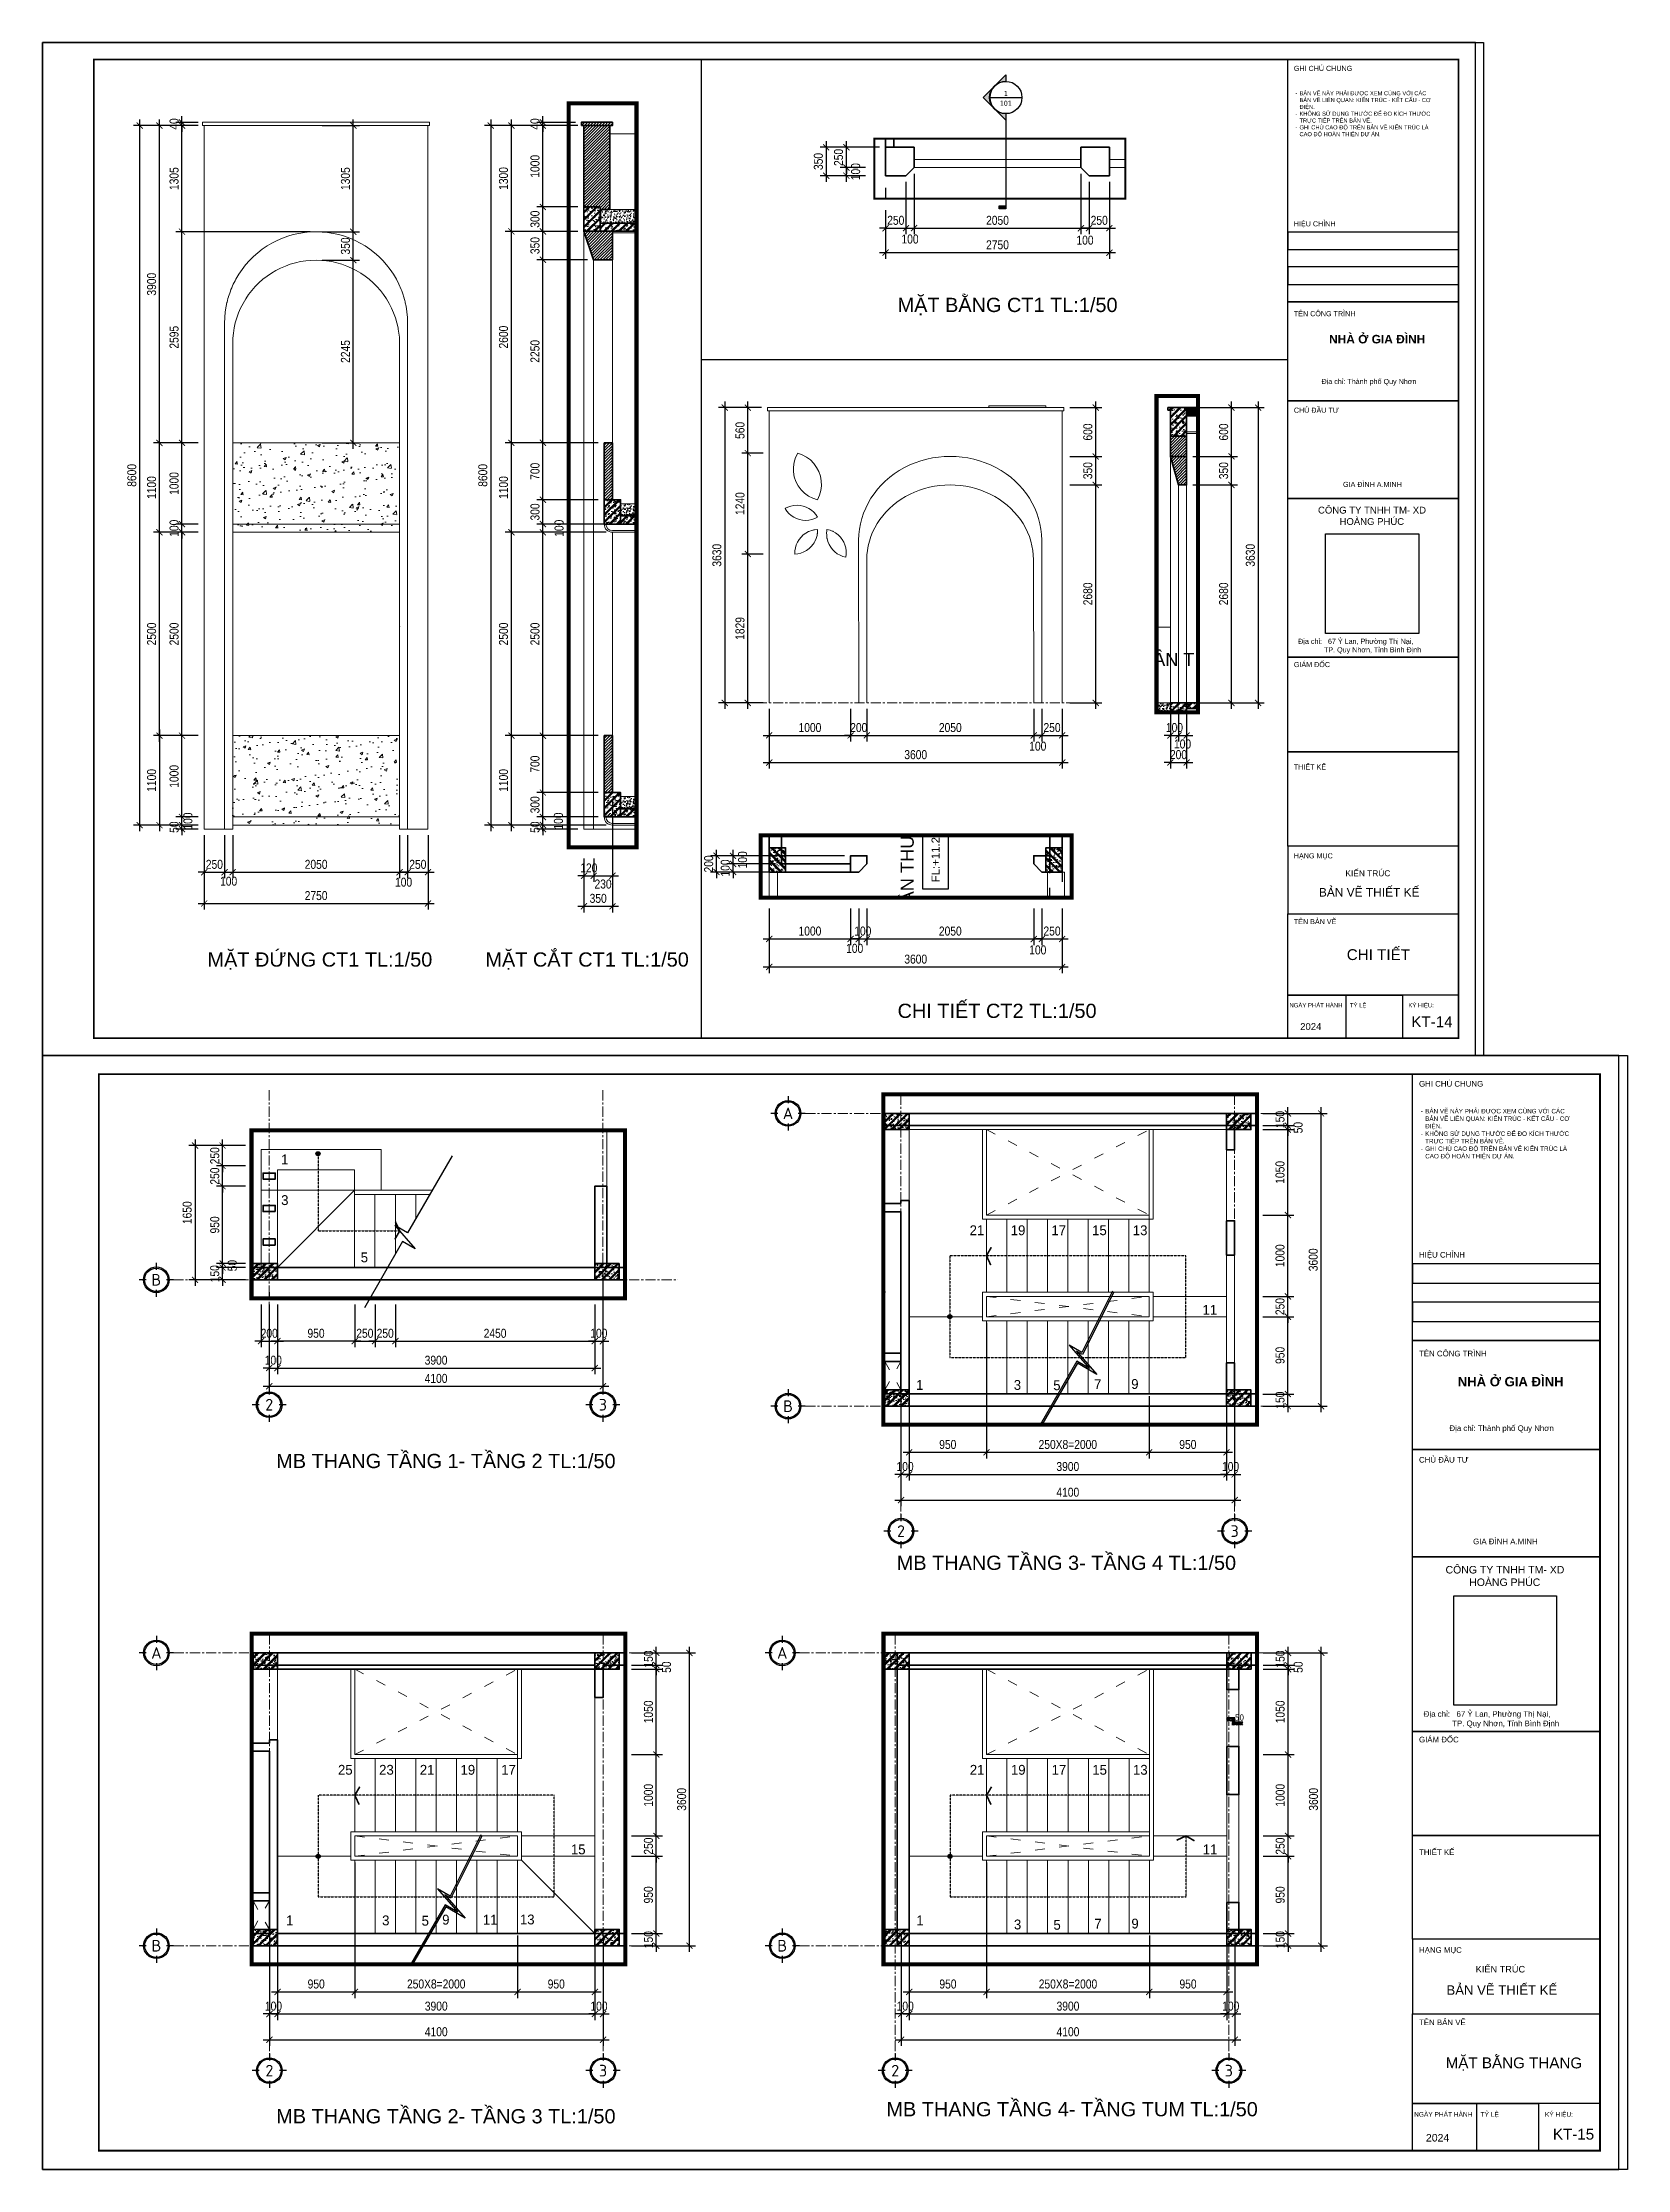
# Model space of a CAD drawing. Header units: inches. Extents: x 236662 to 497023, y -248575 to 81795.
# Drawn here: x 282445 to 301920, y -160960 to -134811 of the extents above; entities that cross this region are included whole.
import ezdxf
from ezdxf.enums import TextEntityAlignment as Align
from ezdxf.xclip import XClip

# ---------------------------------------------------------------- set-up
doc = ezdxf.new("R2010")
doc.units = ezdxf.units.IN
doc.header["$LTSCALE"] = 10
doc.header["$MEASUREMENT"] = 0
doc.header["$XCLIPFRAME"] = 2
for name, pattern in [('ACAD_ISO02W100', [15, 12, -3]), ('ACAD_ISO03W100', [30, 12, -18]), ('CENTER', [2, 1.25, -0.25, 0.25, -0.25]), ('DASHED2', [0.375, 0.25, -0.125]), ('HIDDEN', [0.375, 0.25, -0.125])]:
    doc.linetypes.add(name, pattern=pattern)
for name, color, linetype in [('01. HP_TEXT', 9, 'Continuous'), ('04. HP_CUA', 153, 'Continuous'), ('07. HP_KY HIEU', 43, 'Continuous'), ('08. HP_DIM', 118, 'Continuous'), ('12. HP_NET KHUAT', 25, 'ACAD_ISO03W100'), ('hach', 7, 'Continuous'), ('NOITHAT', 144, 'Continuous'), ('TEXT', 2, 'Continuous')]:
    doc.layers.add(name, color=color, linetype=linetype)
for name, color, linetype, lineweight in [('02. HP_BE TONG', 1, 'Continuous', 35), ('03. HP_TUONG', 2, 'Continuous', 35), ('05. HP_TRUC', 251, 'CENTER', 5), ('06. HP_THAY 1', 134, 'Continuous', 15), ('06. HP_THAY 2', 147, 'Continuous', 13), ('09_HP_HATCH', 8, 'Continuous', 5), ('14. HP_OPENING', 250, 'ACAD_ISO03W100', 5), ('GHICHU', 7, 'Continuous', 9), ('N KHUAT', 8, 'Continuous', 5)]:
    doc.layers.add(name, color=color, linetype=linetype, lineweight=lineweight)
doc.layers.add('Tpl_Bound', color=1, linetype='Continuous', plot=False)
doc.styles.add('AVO', font='VAVOB.TTF')
doc.styles.add('BAOANNOTE', font='arial.ttf', dxfattribs={"width": 0.8})
doc.styles.add('ISOCP50', font='isocpeur.ttf')
doc.styles.get("Standard").update_dxf_attribs({"font": 'arial.ttf'})
doc.styles.add('TA1', font='arial.ttf')
doc.styles.add('Tahoma', font='tahoma.ttf')
doc.styles.add('TEXT (none)', font='arial.ttf')
doc.styles.add('text2', font='VHELVCN.TTF')
doc.dimstyles.new('AL-100', dxfattribs={"dimtxt": 220, "dimasz": 150, "dimexe": 150, "dimexo": 150, "dimgap": 80, "dimtad": 1, "dimdec": 0, "dimzin": 9, "dimtxsty": 'text2', "dimblk": 'ARCHTICK', "dimcen": 1, "dimdle": 150, "dimclrd": 256, "dimclre": 256, "dimclrt": 7, "dimadec": 0, "dimazin": 0, "dimtfac": 1, "dimtdec": 0, "dimtix": 1, "dimtmove": 2, "dimatfit": 3, "dimldrblk": 'ARCHTICK', "dimfxl": 1, "dimtolj": 1, "dimtzin": 0, "dimlwd": -1, "dimlwe": -1, "dimarcsym": 0})
doc.dimstyles.new('AL-100 (1-50)', dxfattribs={"dimscale": 0.5, "dimtxt": 220, "dimasz": 150, "dimexe": 150, "dimexo": 150, "dimgap": 80, "dimtad": 1, "dimdec": 0, "dimzin": 9, "dimtxsty": 'text2', "dimblk": 'ARCHTICK', "dimcen": 1, "dimdle": 150, "dimclrd": 256, "dimclre": 256, "dimclrt": 7, "dimadec": 0, "dimazin": 0, "dimtfac": 1, "dimtdec": 0, "dimtix": 1, "dimtmove": 2, "dimatfit": 3, "dimldrblk": 'ARCHTICK', "dimfxl": 1, "dimtolj": 1, "dimtzin": 0, "dimlwd": -1, "dimlwe": -1, "dimarcsym": 0})
picture_1 = doc.add_image_def('image1.jpg', size_in_pixel=(1818, 1935))
pattern_1 = [(50, (-306918.48, 129359.265), (107.589027, -9.41282), [11.25, -123.75]), (355, (-306918.48, 129359.27), (-20.8127, 112.82882), [9, -99]), (100.4514, (-306909.52, 129358.48), (86.776407, 103.41593), [9.56103, -105.171317]), (46.1842, (-306918.48, 129389.27), (160.086157, -24.82785), [16.875, -185.625]), (96.6356, (-306905.14, 129387.2), (140.199406, 146.11768), [14.34154, -157.75695]), (351.1842, (-306918.48, 129389.27), (140.19929, 146.11779), [13.5, -148.5]), (21, (-306903.48, 129381.765), (89.536058, -60.392834), [11.25, -123.75]), (326, (-306903.48, 129381.77), (36.4973, 108.772507), [9, -99]), (71.4514, (-306896.02, 129376.73), (126.033394, 48.379575), [9.56103, -105.171317]), (37.5, (-306918.48, 129359.265), (1.8239783, 49.934078), [0, -97.8, 0, -100.5, 0, -99.375]), (7.5, (-306918.48, 129359.265), (39.460431, 59.161757), [0, -57.3, 0, -95.55, 0, -37.875]), (327.5, (-306951.93, 129359.265), (80.0733654, -3.383231), [0, -37.5, 0, -117, 0, -155.25]), (317.5, (-306966.93, 129359.265), (87.477925, 15.015747), [0, -48.75, 0, -77.7, 0, -110.25]), (45, (-306918.48, 129359.265), (-45.078057, 45.078057), []), (45, (-306918.48, 129377.64), (-45.078057, 45.078057), [])]
pattern_2 = [(50, (0, 0), (107.589, -9.4128), [11.25, -123.75]), (355, (0, 0), (-20.8127, 112.8288), [9, -99]), (100.4514, (8.97, -0.78), (86.7764, 103.4159), [9.561, -105.1713]), (46.1842, (0, 30), (160.0862, -24.8279), [16.875, -185.625]), (96.6356, (13.34, 27.93), (140.1994, 146.1177), [14.3415, -157.757]), (351.1842, (0, 30), (140.1993, 146.1178), [13.5, -148.5]), (21, (15, 22.5), (89.53606, -60.3928), [11.25, -123.75]), (326, (15, 22.5), (36.4973, 108.7725), [9, -99]), (71.4514, (22.46, 17.47), (126.0334, 48.3796), [9.561, -105.1713]), (37.5, (0, 0), (1.82398, 49.93408), [0, -97.8, 0, -100.5, 0, -99.375]), (7.5, (0, 0), (39.46043, 59.16176), [0, -57.3, 0, -95.55, 0, -37.875]), (327.5, (-33.45, 0), (80.07337, -3.38323), [0, -37.5, 0, -117, 0, -155.25]), (317.5, (-48.45, 0), (87.47793, 15.01575), [0, -48.75, 0, -77.7, 0, -110.25]), (45, (0, 0), (-45.07806, 45.07806), []), (45, (0, 18.375), (-45.07806, 45.07806), [])]

msp = doc.modelspace()

# ---------------------------------------------------------------- texts
at = {"attachment_point": 1, "rotation": 359.89856}
for s, width, insert, char_height in [('CHI TIẾT', 1796.114, (298471.3, -145957.4, -83.1), 133.43), ('KT-14', 522.002, (299264, -146782.1, -166.2), 133.43), ('MẶT BẰNG THANG', 1796.114, (299686.4, -159580.7, -71.8), 133.427), ('KT-15', 522.002, (301003.9, -160458.2, -154.9), 133.43)]:
    msp.add_mtext_dynamic_manual_height_columns(s, width=width, gutter_width=3.49, heights=[0], dxfattribs=dict(at, insert=insert, char_height=char_height))
at = {"layer": '01. HP_TEXT', "style": 'TEXT (none)'}
for s, p in [('MẶT BẰNG CT1 TL:1/50', (292951.2, -138124, -81.9)), ('MẶT ĐỨNG CT1 TL:1/50', (284471.5, -146171.6, -81.9)), ('MẶT CẮT CT1 TL:1/50', (287886.4, -146171.6, -81.9)), ('CHI TIẾT CT2 TL:1/50', (292951.2, -146802.6, -81.9)), ('MB THANG TẦNG 1- TẦNG 2 TL:1/50', (285315.8, -152336.9, -71.6)), ('MB THANG TẦNG 3- TẦNG 4 TL:1/50', (292940.7, -153588.7, -71.6)), ('MB THANG TẦNG 2- TẦNG 3 TL:1/50', (285315.8, -160392.8, -71.6)), ('MB THANG TẦNG 4- TẦNG TUM TL:1/50', (292814, -160306.1, -71.6))]:
    msp.add_text(s, height=175, dxfattribs=at).set_placement(p)

# ---------------------------------------------------------------- blocks, each defined once
blk = doc.blocks.new('KHUNG TEN A-3')
at = {"layer": '01. HP_TEXT'}
for points in [[(365, 220.95), (365, 292), (415, 292), (415, 220.95)], [(365, 241.41), (365, 236.3), (415, 236.3), (415, 241.41)], [(365, 231.18), (365, 236.3), (415, 236.3), (415, 231.18)], [(365, 231.18), (365, 226.07), (415, 226.07), (415, 231.18)], [(365, 220.95), (365, 226.07), (415, 226.07), (415, 220.95)], [(365, 191.95), (365, 220.95), (415, 220.95), (415, 191.95)], [(365, 163.34), (365, 191.95), (415, 191.95), (415, 163.34)], [(365, 116.74), (365, 163.34), (415, 163.34), (415, 116.74)], [(365, 89.04), (365, 116.74), (415, 116.74), (415, 89.04)], [(365, 61.35), (365, 89.04), (415, 89.04), (415, 61.35)], [(365, 61.35), (365, 41.47), (415, 41.47), (415, 61.35)], [(365, 17.61), (365, 41.47), (415, 41.47), (415, 17.61)], [(365, 5), (365, 17.61), (398.56, 17.61), (398.56, 5)], [(398.56, 5), (382.12, 5), (382.12, 17.61), (398.56, 17.61)], [(398.56, 5), (415, 5), (415, 17.61), (398.56, 17.61)]]:
    blk.add_lwpolyline(points, close=True, dxfattribs=at)
at = {"layer": '02. HP_BE TONG', "color": 1, "const_width": 0.5}
blk.add_lwpolyline([(15, 5), (415, 5), (415, 292), (15, 292)], close=True, dxfattribs=at)
at = {"layer": '06. HP_THAY 1'}
blk.add_lwpolyline([(0, 297), (420, 297), (420, 0), (0, 0)], close=True, dxfattribs=at)
at = {"layer": 'Defpoints'}
blk.add_lwpolyline([(0, 0), (420, 0), (420, 297), (0, 297)], close=True, dxfattribs=at)
at = {"layer": '01. HP_TEXT', "color": 7, "style": 'TA1'}
for s, height, p in [('GHI CHÚ CHUNG', 1.5, (366.75, 288.67)), ('HIỆU CHỈNH', 1.5, (366.75, 243.09)), ('TÊN CÔNG TRÌNH', 1.5, (366.75, 216.75)), ('CHỦ ĐẦU TƯ', 1.5, (366.75, 188.44)), ('GIÁM ĐỐC', 1.5, (366.75, 113.85)), ('THIẾT KẾ', 1.5, (366.75, 83.82)), ('HẠNG MỤC', 1.5, (366.75, 57.76)), ('TÊN BẢN VẼ', 1.5, (366.75, 38.47)), ('NGÀY PHÁT HÀNH', 1.25, (365.46, 14.06)), ('TỶ LỆ', 1.25, (383.16, 14.06)), ('KÝ HIỆU:', 1.25, (400.31, 14.06)), ('2024', 2, (368.6, 7.45))]:
    blk.add_text(s, height=height, dxfattribs=at).set_placement(p)
at = {"layer": '01. HP_TEXT', "style": 'TA1'}
for s, height, p in [('KIẾN TRÚC', 1.75, (388.44, 53.39)), ('BẢN VẼ THIẾT KẾ', 2.5, (388.83, 47.82))]:
    blk.add_text(s, height=height, dxfattribs=at).set_placement(p, align=Align.MIDDLE_CENTER)
at = {"layer": '01. HP_TEXT', "attachment_point": 1}
for s, width, gutter_width, heights, insert, char_height, style in [('\\pi-1.2,l2.4,t2.4,4.8;-^IBẢN VẼ NÀY PHẢI ĐƯỢC XEM CÙNG VỚI CÁC \\P\\pi0,t4.8;BẢN VẼ LIÊN QUAN: KIẾN TRÚC - KẾT CẤU - CƠ \\PĐIỆN.\\P\\pi-1.2,t2.4,4.8;-^IKHÔNG SỬ DỤNG THƯỚC ĐỂ ĐO KÍCH THƯỚC \\P\\pi0,t4.8;TRỰC TIẾP TRÊN BẢN VẼ.\\P\\pi-1.2,t2.4,4.8;-^IGHI CHÚ CAO ĐỘ TRÊN BẢN VẼ KIẾN TRÚC LÀ \\P\\pi0,t4.8;CAO ĐỘ HOÀN THIỆN DỰ ÁN.', 42.6333, 2.41, [32.36], (366, 282.73), 1.2, 'TEXT (none)'), ('\\pi10.25739;{\\fArial|b1|i0|c0|p34;NHÀ Ở GIA ĐÌNH}', 48.1904, 0.0339, [17.72], (366.81, 211.27), 2.5, 'TA1'), ('\\pxi4.78245;CÔNG TY TNHH TM- XD \\P\\pi5.60885;      HOÀNG PHÚC', 53.4572, 0.0255, [0], (364.26, 160.88), 2, 'TA1')]:
    blk.add_mtext_dynamic_manual_height_columns(s, width=width, gutter_width=gutter_width, heights=heights, dxfattribs=dict(at, insert=insert, char_height=char_height, style=style))
at = {"layer": '01. HP_TEXT', "color": 7, "char_height": 1.5, "attachment_point": 1, "style": 'TA1'}
for s, width, insert in [('\\A1;\\pxi-0.29899,l2,t4.70101,11.70101;Địa chỉ: Thành phố Quy Nhơn', 34.8513, (372.3, 198.36)), ('\\A1;\\pxi-1,l2,t4,11;GIA ĐÌNH A.MINH', 42.6333, (379.66, 168.17)), ('\\A1;\\pxi-0.01954,l2,t4.98046,11.98046;Địa chỉ:   67 Ỷ Lan, Phường Thị Nại, \\P             TP. Quy Nhơn, Tỉnh Bình Định ', 49.5509, (365.04, 122.17))]:
    blk.add_mtext_dynamic_manual_height_columns(s, width=width, gutter_width=2.41, heights=[62.37], dxfattribs=dict(at, insert=insert))
image = blk.add_image(picture_1, insert=(375.99, 123.73), size_in_units=(27.41, 29.18))
image.dxf.flags = 7
blk = doc.blocks.new('Level mark - Plan 2')
blk.add_lwpolyline([(12.53, 0.4), (12.53, 3.6), (4.64, 3.6), (4.64, 0.4)], close=True)
at = {"style": 'BAOANNOTE', "flags": 8}
blk.add_attdef('FL%%P0.000', text='', height=2, dxfattribs=at).set_placement((9, 2), align=Align.MIDDLE_CENTER)
blk = doc.blocks.new('_ArchTick')
at = {"color": 0, "linetype": 'ByBlock', "const_width": 0.15}
blk.add_lwpolyline([(-0.5, -0.5), (0.5, 0.5)], dxfattribs=at)
blk = doc.blocks.new('*D1336')
at = {"layer": '08. HP_DIM', "transparency": 16777216}
for p, q in [((-15000, -3750), (-15000, -5073)), ((0, -3750), (0, -5073)), ((-15150, -4923), (150, -4923))]:
    blk.add_line(p, q, dxfattribs=at)
at = {"layer": 'Defpoints', "color": 0, "transparency": 16777216}
for p in [(-15000, -3600), (0, -3600), (0, -4923)]:
    blk.add_point(p, dxfattribs=at)
at = {"layer": '08. HP_DIM', "transparency": 16777216, "xscale": 150, "yscale": 150, "zscale": 150, "rotation": 180}
blk.add_blockref('_ArchTick', (-15000, -4923), dxfattribs=at)
at = {"layer": '08. HP_DIM', "transparency": 16777216, "xscale": 150, "yscale": 150, "zscale": 150}
blk.add_blockref('_ArchTick', (0, -4923), dxfattribs=at)
at = {"layer": '08. HP_DIM', "color": 7, "transparency": 16777216, "insert": (-7500, -4731), "char_height": 220, "attachment_point": 5, "style": 'text2'}
blk.add_mtext('\\A1;15000', dxfattribs=at)
blk = doc.blocks.new('COT')
at = {"layer": '09_HP_HATCH'}
h = blk.add_hatch(dxfattribs=at)
h.set_pattern_fill('CHAU-01', color=256, scale=15, pattern_type=2)
h.set_pattern_definition([(50, (-55276.965, -37444.2), (107.58903, -9.41282), [11.25, -123.75]), (355, (-55276.97, -37444.2), (-20.8127, 112.82882), [9, -99]), (100.4514, (-55268, -37444.99), (86.7764, 103.41593), [9.56103, -105.17132]), (46.1842, (-55276.97, -37414.2), (160.08616, -24.82785), [16.875, -185.625]), (96.6356, (-55263.62, -37416.27), (140.1994, 146.11768), [14.34154, -157.75695]), (351.1842, (-55276.97, -37414.2), (140.1993, 146.1178), [13.5, -148.5]), (21, (-55261.965, -37421.7), (89.53606, -60.39283), [11.25, -123.75]), (326, (-55261.97, -37421.7), (36.4973, 108.7725), [9, -99]), (71.4514, (-55254.5, -37426.73), (126.0334, 48.37957), [9.56103, -105.17132]), (37.5, (-55276.965, -37444.2), (1.823978, 49.934078), [0, -97.8, 0, -100.5, 0, -99.375]), (7.5, (-55276.965, -37444.2), (39.46043, 59.161757), [0, -57.3, 0, -95.55, 0, -37.875]), (327.5, (-55310.415, -37444.2), (80.073365, -3.38323), [0, -37.5, 0, -117, 0, -155.25]), (317.5, (-55325.415, -37444.2), (87.477925, 15.01575), [0, -48.75, 0, -77.7, 0, -110.25]), (45, (-55276.965, -37444.2), (-45.07806, 45.07806), []), (45, (-55276.965, -37425.827), (-45.07806, 45.07806), [])])
h.paths.add_polyline_path([(0, -200), (300, -200), (300, 0), (0, 0)])
at = {"layer": '02. HP_BE TONG'}
blk.add_lwpolyline([(0, -200), (300, -200), (300, 0), (0, 0)], close=True, dxfattribs=at)
blk = doc.blocks.new('ádasdwdczxzc')
at = {"layer": '03. HP_TUONG'}
for p in [(-15000, 3600), (-9750, 3600), (-5550, 3600), (-300, 3600), (-15000, 200), (-9750, 200), (-5550, 200), (-300, 200)]:
    blk.add_blockref('COT', p, dxfattribs=at)
blk = doc.blocks.new('*D1337')
at = {"layer": '08. HP_DIM', "transparency": 16777216}
for p, q in [((-15000, -3750), (-15000, -4661)), ((-9550, -3750), (-9550, -4661)), ((-15150, -4511), (-9400, -4511))]:
    blk.add_line(p, q, dxfattribs=at)
at = {"layer": 'Defpoints', "color": 0, "transparency": 16777216}
for p in [(-15000, -3600), (-9550, -3600), (-9550, -4511)]:
    blk.add_point(p, dxfattribs=at)
at = {"layer": '08. HP_DIM', "transparency": 16777216, "xscale": 150, "yscale": 150, "zscale": 150, "rotation": 180}
blk.add_blockref('_ArchTick', (-15000, -4511), dxfattribs=at)
at = {"layer": '08. HP_DIM', "transparency": 16777216, "xscale": 150, "yscale": 150, "zscale": 150}
blk.add_blockref('_ArchTick', (-9550, -4511), dxfattribs=at)
at = {"layer": '08. HP_DIM', "color": 7, "transparency": 16777216, "insert": (-12275, -4318), "char_height": 220, "attachment_point": 5, "style": 'text2'}
blk.add_mtext('\\A1;5450', dxfattribs=at)
blk = doc.blocks.new('*D1338')
at = {"layer": '08. HP_DIM', "transparency": 16777216}
for p, q in [((-9550, -3750), (-9550, -4661)), ((-5450, -3750), (-5450, -4661)), ((-9700, -4511), (-5300, -4511))]:
    blk.add_line(p, q, dxfattribs=at)
at = {"layer": 'Defpoints', "color": 0, "transparency": 16777216}
for p in [(-9550, -3600), (-5450, -3600), (-5450, -4511)]:
    blk.add_point(p, dxfattribs=at)
at = {"layer": '08. HP_DIM', "transparency": 16777216, "xscale": 150, "yscale": 150, "zscale": 150, "rotation": 180}
blk.add_blockref('_ArchTick', (-9550, -4511), dxfattribs=at)
at = {"layer": '08. HP_DIM', "transparency": 16777216, "xscale": 150, "yscale": 150, "zscale": 150}
blk.add_blockref('_ArchTick', (-5450, -4511), dxfattribs=at)
at = {"layer": '08. HP_DIM', "color": 7, "transparency": 16777216, "insert": (-7500, -4318), "char_height": 220, "attachment_point": 5, "style": 'text2'}
blk.add_mtext('\\A1;4100', dxfattribs=at)
blk = doc.blocks.new('*D1339')
at = {"layer": '08. HP_DIM', "transparency": 16777216}
for p, q in [((-5450, -3750), (-5450, -4661)), ((0, -3750), (0, -4661)), ((-5600, -4511), (150, -4511))]:
    blk.add_line(p, q, dxfattribs=at)
at = {"layer": 'Defpoints', "color": 0, "transparency": 16777216}
for p in [(-5450, -3600), (0, -3600), (0, -4511)]:
    blk.add_point(p, dxfattribs=at)
at = {"layer": '08. HP_DIM', "transparency": 16777216, "xscale": 150, "yscale": 150, "zscale": 150, "rotation": 180}
blk.add_blockref('_ArchTick', (-5450, -4511), dxfattribs=at)
at = {"layer": '08. HP_DIM', "transparency": 16777216, "xscale": 150, "yscale": 150, "zscale": 150}
blk.add_blockref('_ArchTick', (0, -4511), dxfattribs=at)
at = {"layer": '08. HP_DIM', "color": 7, "transparency": 16777216, "insert": (-2725, -4318), "char_height": 220, "attachment_point": 5, "style": 'text2'}
blk.add_mtext('\\A1;5450', dxfattribs=at)
blk = doc.blocks.new('*D1340')
at = {"layer": '08. HP_DIM', "transparency": 16777216}
for p, q in [((1239, 150), (1239, -3750)), ((365, 0), (1389, 0)), ((365, -3600), (1389, -3600))]:
    blk.add_line(p, q, dxfattribs=at)
at = {"layer": 'Defpoints', "color": 0, "transparency": 16777216}
for p in [(215, 0), (215, -3600), (1239, -3600)]:
    blk.add_point(p, dxfattribs=at)
at = {"layer": '08. HP_DIM', "transparency": 16777216, "xscale": 150, "yscale": 150, "zscale": 150}
for p, rotation in [((1239, 0), 90), ((1239, -3600), 270)]:
    blk.add_blockref('_ArchTick', p, dxfattribs=dict(at, rotation=rotation))
at = {"layer": '08. HP_DIM', "color": 7, "transparency": 16777216, "insert": (1047, -1880), "char_height": 220, "attachment_point": 5, "rotation": 90, "style": 'text2'}
blk.add_mtext('\\A1;3600', dxfattribs=at)
blk = doc.blocks.new('*D1341')
at = {"layer": '08. HP_DIM', "transparency": 16777216}
for p, q in [((-17549, 150), (-17549, -3750)), ((-16400, 0), (-17699, 0)), ((-16400, -3600), (-17699, -3600))]:
    blk.add_line(p, q, dxfattribs=at)
at = {"layer": 'Defpoints', "color": 0, "transparency": 16777216}
for p in [(-16250, 0, 6), (-17549, -3600), (-16250, -3600, 6)]:
    blk.add_point(p, dxfattribs=at)
at = {"layer": '08. HP_DIM', "transparency": 16777216, "xscale": 150, "yscale": 150, "zscale": 150}
for p, rotation in [((-17549, 0), 90), ((-17549, -3600), 270)]:
    blk.add_blockref('_ArchTick', p, dxfattribs=dict(at, rotation=rotation))
at = {"layer": '08. HP_DIM', "color": 7, "transparency": 16777216, "insert": (-17742, -1800), "char_height": 220, "attachment_point": 5, "rotation": 90, "style": 'text2'}
blk.add_mtext('\\A1;3600', dxfattribs=at)
blk = doc.blocks.new('Step Symbol - Metric')
h = blk.add_hatch()
h.set_pattern_fill('_USER', color=0, angle=45, style=0, pattern_type=0)
h.set_pattern_definition([(45, (0, 4), (-0.70711, 0.70711), [])])
h.paths.add_polyline_path([(8, 0), (8, -3), (-3, -3), (-3, 1), (-8, 1), (-8, 4), (0, 4), (0, 0)])
at = {"color": 0}
blk.add_lwpolyline([(8, 0), (0, 0), (0, 4), (-8, 4)], dxfattribs=at)
blk.add_attdef('Step', (2, 2), '', height=3, dxfattribs=at)
blk = doc.blocks.new('*D380')
at = {"layer": '08. HP_DIM', "transparency": 16777216}
for p, q in [((293054, -136523), (293054, -137168)), ((292804, -136871), (292804, -137168)), ((292804, -137093), (292729, -137093)), ((292804, -137093), (293054, -137093)), ((293054, -137093), (293129, -137093))]:
    blk.add_line(p, q, dxfattribs=at)
at = {"layer": 'Defpoints', "color": 0, "transparency": 16777216}
for p in [(293054, -136448), (292804, -136796), (293054, -137093)]:
    blk.add_point(p, dxfattribs=at)
at = {"layer": '08. HP_DIM', "transparency": 16777216, "xscale": 75, "yscale": 75, "zscale": 75}
blk.add_blockref('_ArchTick', (292804, -137093), dxfattribs=at)
at = {"layer": '08. HP_DIM', "transparency": 16777216, "xscale": 75, "yscale": 75, "zscale": 75, "rotation": 180}
blk.add_blockref('_ArchTick', (293054, -137093), dxfattribs=at)
at = {"layer": '08. HP_DIM', "color": 7, "transparency": 16777216, "insert": (292929, -136997), "char_height": 110, "attachment_point": 5, "style": 'text2'}
blk.add_mtext('\\A1;250', dxfattribs=at)
blk = doc.blocks.new('*D373')
at = {"layer": '08. HP_DIM', "transparency": 16777216}
for p, q in [((295554, -136523), (295554, -137168)), ((295304, -136871), (295304, -137168)), ((295304, -137093), (295229, -137093)), ((295304, -137093), (295554, -137093)), ((295554, -137093), (295629, -137093))]:
    blk.add_line(p, q, dxfattribs=at)
at = {"layer": 'Defpoints', "color": 0, "transparency": 16777216}
for p in [(295554, -136448), (295304, -136796), (295554, -137093)]:
    blk.add_point(p, dxfattribs=at)
at = {"layer": '08. HP_DIM', "transparency": 16777216, "xscale": 75, "yscale": 75, "zscale": 75}
blk.add_blockref('_ArchTick', (295304, -137093), dxfattribs=at)
at = {"layer": '08. HP_DIM', "transparency": 16777216, "xscale": 75, "yscale": 75, "zscale": 75, "rotation": 180}
blk.add_blockref('_ArchTick', (295554, -137093), dxfattribs=at)
at = {"layer": '08. HP_DIM', "color": 7, "transparency": 16777216, "insert": (295429, -136997), "char_height": 110, "attachment_point": 5, "style": 'text2'}
blk.add_mtext('\\A1;250', dxfattribs=at)
blk = doc.blocks.new('*D360')
at = {"layer": '08. HP_DIM', "transparency": 16777216}
for p, q in [((292804, -136871), (292804, -137469)), ((295554, -136871), (295554, -137469)), ((292729, -137394), (295629, -137394))]:
    blk.add_line(p, q, dxfattribs=at)
at = {"layer": 'Defpoints', "color": 0, "transparency": 16777216}
for p in [(292804, -136796), (295554, -136796), (295554, -137394)]:
    blk.add_point(p, dxfattribs=at)
at = {"layer": '08. HP_DIM', "transparency": 16777216, "xscale": 75, "yscale": 75, "zscale": 75, "rotation": 180}
blk.add_blockref('_ArchTick', (292804, -137394), dxfattribs=at)
at = {"layer": '08. HP_DIM', "transparency": 16777216, "xscale": 75, "yscale": 75, "zscale": 75}
blk.add_blockref('_ArchTick', (295554, -137394), dxfattribs=at)
at = {"layer": '08. HP_DIM', "color": 7, "transparency": 16777216, "insert": (294179, -137298), "char_height": 110, "attachment_point": 5, "style": 'text2'}
blk.add_mtext('\\A1;2750', dxfattribs=at)
blk = doc.blocks.new('*D361')
at = {"layer": '08. HP_DIM', "transparency": 16777216}
for p, q in [((292557, -136348), (292247, -136348)), ((292557, -136448), (292247, -136448)), ((292322, -136523), (292322, -136273))]:
    blk.add_line(p, q, dxfattribs=at)
at = {"layer": 'Defpoints', "color": 0, "transparency": 16777216}
for p in [(292322, -136348), (292632, -136348), (292632, -136448)]:
    blk.add_point(p, dxfattribs=at)
at = {"layer": '08. HP_DIM', "transparency": 16777216, "xscale": 75, "yscale": 75, "zscale": 75}
for p, rotation in [((292322, -136348), 90), ((292322, -136448), 270)]:
    blk.add_blockref('_ArchTick', p, dxfattribs=dict(at, rotation=rotation))
at = {"layer": '08. HP_DIM', "color": 7, "transparency": 16777216, "insert": (292436, -136398), "char_height": 110, "attachment_point": 5, "rotation": 90, "style": 'text2'}
blk.add_mtext('\\A1;100', dxfattribs=at)
blk = doc.blocks.new('*D374')
at = {"layer": '08. HP_DIM', "transparency": 16777216}
for p, q in [((292729, -136098), (292247, -136098)), ((292322, -136098), (292322, -136023)), ((292322, -136348), (292322, -136098)), ((292557, -136348), (292247, -136348)), ((292322, -136348), (292322, -136423))]:
    blk.add_line(p, q, dxfattribs=at)
at = {"layer": 'Defpoints', "color": 0, "transparency": 16777216}
for p in [(292322, -136098), (292804, -136098), (292632, -136348)]:
    blk.add_point(p, dxfattribs=at)
at = {"layer": '08. HP_DIM', "transparency": 16777216, "xscale": 75, "yscale": 75, "zscale": 75}
for p, rotation in [((292322, -136098), 270), ((292322, -136348), 90)]:
    blk.add_blockref('_ArchTick', p, dxfattribs=dict(at, rotation=rotation))
at = {"layer": '08. HP_DIM', "color": 7, "transparency": 16777216, "insert": (292226, -136223), "char_height": 110, "attachment_point": 5, "rotation": 90, "style": 'text2'}
blk.add_mtext('\\A1;250', dxfattribs=at)
blk = doc.blocks.new('*D362')
at = {"layer": '08. HP_DIM', "transparency": 16777216}
for p, q in [((292557, -136098), (291999, -136098)), ((292074, -136023), (292074, -136523)), ((292557, -136448), (291999, -136448))]:
    blk.add_line(p, q, dxfattribs=at)
at = {"layer": 'Defpoints', "color": 0, "transparency": 16777216}
for p in [(292632, -136098), (292074, -136448), (292632, -136448)]:
    blk.add_point(p, dxfattribs=at)
at = {"layer": '08. HP_DIM', "transparency": 16777216, "xscale": 75, "yscale": 75, "zscale": 75}
for p, rotation in [((292074, -136098), 90), ((292074, -136448), 270)]:
    blk.add_blockref('_ArchTick', p, dxfattribs=dict(at, rotation=rotation))
at = {"layer": '08. HP_DIM', "color": 7, "transparency": 16777216, "insert": (291978, -136273), "char_height": 110, "attachment_point": 5, "rotation": 90, "style": 'text2'}
blk.add_mtext('\\A1;350', dxfattribs=at)
blk = doc.blocks.new('*D375')
at = {"layer": '08. HP_DIM', "transparency": 16777216}
for p, q in [((284431, -144557), (284431, -145086)), ((284681, -144557), (284681, -145086)), ((284431, -145011), (284356, -145011)), ((284431, -145011), (284681, -145011)), ((284681, -145011), (284756, -145011))]:
    blk.add_line(p, q, dxfattribs=at)
at = {"layer": 'Defpoints', "color": 0, "transparency": 16777216}
for p in [(284431, -144482), (284681, -144482), (284681, -145011)]:
    blk.add_point(p, dxfattribs=at)
at = {"layer": '08. HP_DIM', "transparency": 16777216, "xscale": 75, "yscale": 75, "zscale": 75}
blk.add_blockref('_ArchTick', (284431, -145011), dxfattribs=at)
at = {"layer": '08. HP_DIM', "transparency": 16777216, "xscale": 75, "yscale": 75, "zscale": 75, "rotation": 180}
blk.add_blockref('_ArchTick', (284681, -145011), dxfattribs=at)
at = {"layer": '08. HP_DIM', "color": 7, "transparency": 16777216, "insert": (284556, -144915), "char_height": 110, "attachment_point": 5, "style": 'text2'}
blk.add_mtext('\\A1;250', dxfattribs=at)
blk = doc.blocks.new('*D376')
at = {"layer": '08. HP_DIM', "transparency": 16777216}
for p, q in [((284681, -144557), (284681, -145086)), ((284781, -144557), (284781, -145086)), ((284606, -145011), (284856, -145011))]:
    blk.add_line(p, q, dxfattribs=at)
at = {"layer": 'Defpoints', "color": 0, "transparency": 16777216}
for p in [(284681, -144482), (284781, -144482), (284781, -145011)]:
    blk.add_point(p, dxfattribs=at)
at = {"layer": '08. HP_DIM', "transparency": 16777216, "xscale": 75, "yscale": 75, "zscale": 75, "rotation": 180}
blk.add_blockref('_ArchTick', (284681, -145011), dxfattribs=at)
at = {"layer": '08. HP_DIM', "transparency": 16777216, "xscale": 75, "yscale": 75, "zscale": 75}
blk.add_blockref('_ArchTick', (284781, -145011), dxfattribs=at)
at = {"layer": '08. HP_DIM', "color": 7, "transparency": 16777216, "insert": (284731, -145122), "char_height": 110, "attachment_point": 5, "style": 'text2'}
blk.add_mtext('\\A1;100', dxfattribs=at)
blk = doc.blocks.new('*D377')
at = {"layer": '08. HP_DIM', "transparency": 16777216}
for p, q in [((284781, -144557), (284781, -145086)), ((286831, -144557), (286831, -145086)), ((284706, -145011), (286906, -145011))]:
    blk.add_line(p, q, dxfattribs=at)
at = {"layer": 'Defpoints', "color": 0, "transparency": 16777216}
for p in [(284781, -144482), (286831, -144482), (286831, -145011)]:
    blk.add_point(p, dxfattribs=at)
at = {"layer": '08. HP_DIM', "transparency": 16777216, "xscale": 75, "yscale": 75, "zscale": 75, "rotation": 180}
blk.add_blockref('_ArchTick', (284781, -145011), dxfattribs=at)
at = {"layer": '08. HP_DIM', "transparency": 16777216, "xscale": 75, "yscale": 75, "zscale": 75}
blk.add_blockref('_ArchTick', (286831, -145011), dxfattribs=at)
at = {"layer": '08. HP_DIM', "color": 7, "transparency": 16777216, "insert": (285806, -144915), "char_height": 110, "attachment_point": 5, "style": 'text2'}
blk.add_mtext('\\A1;2050', dxfattribs=at)
blk = doc.blocks.new('*D378')
at = {"layer": '08. HP_DIM', "transparency": 16777216}
for p, q in [((286831, -144557), (286831, -145086)), ((286931, -144557), (286931, -145086)), ((286756, -145011), (287006, -145011))]:
    blk.add_line(p, q, dxfattribs=at)
at = {"layer": 'Defpoints', "color": 0, "transparency": 16777216}
for p in [(286831, -144482), (286931, -144482), (286931, -145011)]:
    blk.add_point(p, dxfattribs=at)
at = {"layer": '08. HP_DIM', "transparency": 16777216, "xscale": 75, "yscale": 75, "zscale": 75, "rotation": 180}
blk.add_blockref('_ArchTick', (286831, -145011), dxfattribs=at)
at = {"layer": '08. HP_DIM', "transparency": 16777216, "xscale": 75, "yscale": 75, "zscale": 75}
blk.add_blockref('_ArchTick', (286931, -145011), dxfattribs=at)
at = {"layer": '08. HP_DIM', "color": 7, "transparency": 16777216, "insert": (286881, -145134), "char_height": 110, "attachment_point": 5, "style": 'text2'}
blk.add_mtext('\\A1;100', dxfattribs=at)
blk = doc.blocks.new('*D379')
at = {"layer": '08. HP_DIM', "transparency": 16777216}
for p, q in [((286931, -144557), (286931, -145086)), ((287181, -144557), (287181, -145086)), ((286931, -145011), (286856, -145011)), ((286931, -145011), (287181, -145011)), ((287181, -145011), (287256, -145011))]:
    blk.add_line(p, q, dxfattribs=at)
at = {"layer": 'Defpoints', "color": 0, "transparency": 16777216}
for p in [(286931, -144482), (287181, -144482), (287181, -145011)]:
    blk.add_point(p, dxfattribs=at)
at = {"layer": '08. HP_DIM', "transparency": 16777216, "xscale": 75, "yscale": 75, "zscale": 75}
blk.add_blockref('_ArchTick', (286931, -145011), dxfattribs=at)
at = {"layer": '08. HP_DIM', "transparency": 16777216, "xscale": 75, "yscale": 75, "zscale": 75, "rotation": 180}
blk.add_blockref('_ArchTick', (287181, -145011), dxfattribs=at)
at = {"layer": '08. HP_DIM', "color": 7, "transparency": 16777216, "insert": (287056, -144915), "char_height": 110, "attachment_point": 5, "style": 'text2'}
blk.add_mtext('\\A1;250', dxfattribs=at)
blk = doc.blocks.new('*D372')
at = {"layer": '08. HP_DIM', "transparency": 16777216}
for p, q in [((284356, -144432), (284083, -144432)), ((284356, -144482), (284083, -144482)), ((284158, -144432), (284158, -144357)), ((284158, -144482), (284158, -144432)), ((284158, -144482), (284158, -144557))]:
    blk.add_line(p, q, dxfattribs=at)
at = {"layer": 'Defpoints', "color": 0, "transparency": 16777216}
for p in [(284158, -144432), (284431, -144432), (284431, -144482)]:
    blk.add_point(p, dxfattribs=at)
at = {"layer": '08. HP_DIM', "transparency": 16777216, "xscale": 75, "yscale": 75, "zscale": 75}
for p, rotation in [((284158, -144432), 270), ((284158, -144482), 90)]:
    blk.add_blockref('_ArchTick', p, dxfattribs=dict(at, rotation=rotation))
at = {"layer": '08. HP_DIM', "color": 7, "transparency": 16777216, "insert": (284061, -144457), "char_height": 110, "attachment_point": 5, "rotation": 90, "style": 'text2'}
blk.add_mtext('\\A1;50', dxfattribs=at)
blk = doc.blocks.new('*D366')
at = {"layer": '08. HP_DIM', "transparency": 16777216}
for p, q in [((284356, -144332), (284083, -144332)), ((284158, -144507), (284158, -144257)), ((284356, -144432), (284083, -144432))]:
    blk.add_line(p, q, dxfattribs=at)
at = {"layer": 'Defpoints', "color": 0, "transparency": 16777216}
for p in [(284158, -144332), (284431, -144332), (284431, -144432)]:
    blk.add_point(p, dxfattribs=at)
at = {"layer": '08. HP_DIM', "transparency": 16777216, "xscale": 75, "yscale": 75, "zscale": 75}
for p, rotation in [((284158, -144332), 90), ((284158, -144432), 270)]:
    blk.add_blockref('_ArchTick', p, dxfattribs=dict(at, rotation=rotation))
at = {"layer": '08. HP_DIM', "color": 7, "transparency": 16777216, "insert": (284231, -144382), "char_height": 110, "attachment_point": 5, "rotation": 90, "style": 'text2'}
blk.add_mtext('\\A1;100', dxfattribs=at)
blk = doc.blocks.new('*D367')
at = {"layer": '08. HP_DIM', "transparency": 16777216}
for p, q in [((284158, -144407), (284158, -143257)), ((284356, -143332), (284083, -143332)), ((284356, -144332), (284083, -144332))]:
    blk.add_line(p, q, dxfattribs=at)
at = {"layer": 'Defpoints', "color": 0, "transparency": 16777216}
for p in [(284158, -143332), (284431, -143332), (284431, -144332)]:
    blk.add_point(p, dxfattribs=at)
at = {"layer": '08. HP_DIM', "transparency": 16777216, "xscale": 75, "yscale": 75, "zscale": 75}
for p, rotation in [((284158, -143332), 90), ((284158, -144332), 270)]:
    blk.add_blockref('_ArchTick', p, dxfattribs=dict(at, rotation=rotation))
at = {"layer": '08. HP_DIM', "color": 7, "transparency": 16777216, "insert": (284061, -143832), "char_height": 110, "attachment_point": 5, "rotation": 90, "style": 'text2'}
blk.add_mtext('\\A1;1000', dxfattribs=at)
blk = doc.blocks.new('*D368')
at = {"layer": '08. HP_DIM', "transparency": 16777216}
for p, q in [((284356, -140832), (284083, -140832)), ((284158, -143407), (284158, -140757)), ((284356, -143332), (284083, -143332))]:
    blk.add_line(p, q, dxfattribs=at)
at = {"layer": 'Defpoints', "color": 0, "transparency": 16777216}
for p in [(284158, -140832), (284431, -140832), (284431, -143332)]:
    blk.add_point(p, dxfattribs=at)
at = {"layer": '08. HP_DIM', "transparency": 16777216, "xscale": 75, "yscale": 75, "zscale": 75}
for p, rotation in [((284158, -140832), 90), ((284158, -143332), 270)]:
    blk.add_blockref('_ArchTick', p, dxfattribs=dict(at, rotation=rotation))
at = {"layer": '08. HP_DIM', "color": 7, "transparency": 16777216, "insert": (284061, -142082), "char_height": 110, "attachment_point": 5, "rotation": 90, "style": 'text2'}
blk.add_mtext('\\A1;2500', dxfattribs=at)
blk = doc.blocks.new('*D369')
at = {"layer": '08. HP_DIM', "transparency": 16777216}
for p, q in [((284158, -140732), (284158, -140657)), ((284356, -140732), (284083, -140732)), ((284356, -140832), (284083, -140832)), ((284158, -140832), (284158, -140732)), ((284158, -140832), (284158, -140907))]:
    blk.add_line(p, q, dxfattribs=at)
at = {"layer": 'Defpoints', "color": 0, "transparency": 16777216}
for p in [(284158, -140732), (284431, -140732), (284431, -140832)]:
    blk.add_point(p, dxfattribs=at)
at = {"layer": '08. HP_DIM', "transparency": 16777216, "xscale": 75, "yscale": 75, "zscale": 75}
for p, rotation in [((284158, -140732), 270), ((284158, -140832), 90)]:
    blk.add_blockref('_ArchTick', p, dxfattribs=dict(at, rotation=rotation))
at = {"layer": '08. HP_DIM', "color": 7, "transparency": 16777216, "insert": (284061, -140782), "char_height": 110, "attachment_point": 5, "rotation": 90, "style": 'text2'}
blk.add_mtext('\\A1;100', dxfattribs=at)
blk = doc.blocks.new('*D363')
at = {"layer": '08. HP_DIM', "transparency": 16777216}
for p, q in [((284356, -139732), (284083, -139732)), ((284158, -140807), (284158, -139657)), ((284356, -140732), (284083, -140732))]:
    blk.add_line(p, q, dxfattribs=at)
at = {"layer": 'Defpoints', "color": 0, "transparency": 16777216}
for p in [(284158, -139732), (284431, -139732), (284431, -140732)]:
    blk.add_point(p, dxfattribs=at)
at = {"layer": '08. HP_DIM', "transparency": 16777216, "xscale": 75, "yscale": 75, "zscale": 75}
for p, rotation in [((284158, -139732), 90), ((284158, -140732), 270)]:
    blk.add_blockref('_ArchTick', p, dxfattribs=dict(at, rotation=rotation))
at = {"layer": '08. HP_DIM', "color": 7, "transparency": 16777216, "insert": (284061, -140232), "char_height": 110, "attachment_point": 5, "rotation": 90, "style": 'text2'}
blk.add_mtext('\\A1;1000', dxfattribs=at)
blk = doc.blocks.new('*D364')
at = {"layer": '08. HP_DIM', "transparency": 16777216}
for p, q in [((285731, -137136), (284083, -137136)), ((284158, -139807), (284158, -137061)), ((284356, -139732), (284083, -139732))]:
    blk.add_line(p, q, dxfattribs=at)
at = {"layer": 'Defpoints', "color": 0, "transparency": 16777216}
for p in [(284158, -137136), (285806, -137136), (284431, -139732)]:
    blk.add_point(p, dxfattribs=at)
at = {"layer": '08. HP_DIM', "transparency": 16777216, "xscale": 75, "yscale": 75, "zscale": 75}
for p, rotation in [((284158, -137136), 90), ((284158, -139732), 270)]:
    blk.add_blockref('_ArchTick', p, dxfattribs=dict(at, rotation=rotation))
at = {"layer": '08. HP_DIM', "color": 7, "transparency": 16777216, "insert": (284061, -138434), "char_height": 110, "attachment_point": 5, "rotation": 90, "style": 'text2'}
blk.add_mtext('\\A1;2595', dxfattribs=at)
blk = doc.blocks.new('*D365')
at = {"layer": '08. HP_DIM', "transparency": 16777216}
for p, q in [((284356, -135832), (284083, -135832)), ((284158, -137211), (284158, -135757)), ((284356, -137136), (284083, -137136))]:
    blk.add_line(p, q, dxfattribs=at)
at = {"layer": 'Defpoints', "color": 0, "transparency": 16777216}
for p in [(284158, -135832), (284431, -135832), (284431, -137136)]:
    blk.add_point(p, dxfattribs=at)
at = {"layer": '08. HP_DIM', "transparency": 16777216, "xscale": 75, "yscale": 75, "zscale": 75}
for p, rotation in [((284158, -135832), 90), ((284158, -137136), 270)]:
    blk.add_blockref('_ArchTick', p, dxfattribs=dict(at, rotation=rotation))
at = {"layer": '08. HP_DIM', "color": 7, "transparency": 16777216, "insert": (284061, -136484), "char_height": 110, "attachment_point": 5, "rotation": 90, "style": 'text2'}
blk.add_mtext('\\A1;1305', dxfattribs=at)
blk = doc.blocks.new('*D370')
at = {"layer": '08. HP_DIM', "transparency": 16777216}
for p, q in [((284356, -135792), (284083, -135792)), ((284356, -135832), (284083, -135832)), ((284158, -135792), (284158, -135717)), ((284158, -135832), (284158, -135792)), ((284158, -135832), (284158, -135907))]:
    blk.add_line(p, q, dxfattribs=at)
at = {"layer": 'Defpoints', "color": 0, "transparency": 16777216}
for p in [(284158, -135792), (284431, -135792), (284431, -135832)]:
    blk.add_point(p, dxfattribs=at)
at = {"layer": '08. HP_DIM', "transparency": 16777216, "xscale": 75, "yscale": 75, "zscale": 75}
for p, rotation in [((284158, -135792), 270), ((284158, -135832), 90)]:
    blk.add_blockref('_ArchTick', p, dxfattribs=dict(at, rotation=rotation))
at = {"layer": '08. HP_DIM', "color": 7, "transparency": 16777216, "insert": (284061, -135812), "char_height": 110, "attachment_point": 5, "rotation": 90, "style": 'text2'}
blk.add_mtext('\\A1;40', dxfattribs=at)
blk = doc.blocks.new('*D371')
at = {"layer": '08. HP_DIM', "transparency": 16777216}
for p, q in [((283881, -143257), (283881, -144507)), ((284356, -143332), (283806, -143332)), ((284356, -144432), (283806, -144432))]:
    blk.add_line(p, q, dxfattribs=at)
at = {"layer": 'Defpoints', "color": 0, "transparency": 16777216}
for p in [(284431, -143332), (283881, -144432), (284431, -144432)]:
    blk.add_point(p, dxfattribs=at)
at = {"layer": '08. HP_DIM', "transparency": 16777216, "xscale": 75, "yscale": 75, "zscale": 75}
for p, rotation in [((283881, -143332), 90), ((283881, -144432), 270)]:
    blk.add_blockref('_ArchTick', p, dxfattribs=dict(at, rotation=rotation))
at = {"layer": '08. HP_DIM', "color": 7, "transparency": 16777216, "insert": (283785, -143882), "char_height": 110, "attachment_point": 5, "rotation": 90, "style": 'text2'}
blk.add_mtext('\\A1;1100', dxfattribs=at)
blk = doc.blocks.new('*D381')
at = {"layer": '08. HP_DIM', "transparency": 16777216}
for p, q in [((293154, -136423), (293154, -137168)), ((293054, -136523), (293054, -137168)), ((292979, -137093), (293229, -137093))]:
    blk.add_line(p, q, dxfattribs=at)
at = {"layer": 'Defpoints', "color": 0, "transparency": 16777216}
for p in [(293054, -136448), (293154, -136348), (293154, -137093)]:
    blk.add_point(p, dxfattribs=at)
at = {"layer": '08. HP_DIM', "transparency": 16777216, "xscale": 75, "yscale": 75, "zscale": 75, "rotation": 180}
blk.add_blockref('_ArchTick', (293054, -137093), dxfattribs=at)
at = {"layer": '08. HP_DIM', "transparency": 16777216, "xscale": 75, "yscale": 75, "zscale": 75}
blk.add_blockref('_ArchTick', (293154, -137093), dxfattribs=at)
at = {"layer": '08. HP_DIM', "color": 7, "transparency": 16777216, "insert": (293104, -137227), "char_height": 110, "attachment_point": 5, "style": 'text2'}
blk.add_mtext('\\A1;100', dxfattribs=at)
blk = doc.blocks.new('*D382')
at = {"layer": '08. HP_DIM', "transparency": 16777216}
for p, q in [((293154, -136423), (293154, -137168)), ((295204, -136423), (295204, -137168)), ((293079, -137093), (295279, -137093))]:
    blk.add_line(p, q, dxfattribs=at)
at = {"layer": 'Defpoints', "color": 0, "transparency": 16777216}
for p in [(293154, -136348), (295204, -136348), (295204, -137093)]:
    blk.add_point(p, dxfattribs=at)
at = {"layer": '08. HP_DIM', "transparency": 16777216, "xscale": 75, "yscale": 75, "zscale": 75, "rotation": 180}
blk.add_blockref('_ArchTick', (293154, -137093), dxfattribs=at)
at = {"layer": '08. HP_DIM', "transparency": 16777216, "xscale": 75, "yscale": 75, "zscale": 75}
blk.add_blockref('_ArchTick', (295204, -137093), dxfattribs=at)
at = {"layer": '08. HP_DIM', "color": 7, "transparency": 16777216, "insert": (294179, -136997), "char_height": 110, "attachment_point": 5, "style": 'text2'}
blk.add_mtext('\\A1;2050', dxfattribs=at)
blk = doc.blocks.new('*D383')
at = {"layer": '08. HP_DIM', "transparency": 16777216}
for p, q in [((295204, -136423), (295204, -137168)), ((295304, -136523), (295304, -137168)), ((295129, -137093), (295379, -137093))]:
    blk.add_line(p, q, dxfattribs=at)
at = {"layer": 'Defpoints', "color": 0, "transparency": 16777216}
for p in [(295204, -136348), (295304, -136448), (295304, -137093)]:
    blk.add_point(p, dxfattribs=at)
at = {"layer": '08. HP_DIM', "transparency": 16777216, "xscale": 75, "yscale": 75, "zscale": 75, "rotation": 180}
blk.add_blockref('_ArchTick', (295204, -137093), dxfattribs=at)
at = {"layer": '08. HP_DIM', "transparency": 16777216, "xscale": 75, "yscale": 75, "zscale": 75}
blk.add_blockref('_ArchTick', (295304, -137093), dxfattribs=at)
at = {"layer": '08. HP_DIM', "color": 7, "transparency": 16777216, "insert": (295254, -137241), "char_height": 110, "attachment_point": 5, "style": 'text2'}
blk.add_mtext('\\A1;100', dxfattribs=at)
blk = doc.blocks.new('*D384')
at = {"layer": '08. HP_DIM', "transparency": 16777216}
for p, q in [((284431, -144557), (284431, -145470)), ((287181, -144557), (287181, -145470)), ((284356, -145395), (287256, -145395))]:
    blk.add_line(p, q, dxfattribs=at)
at = {"layer": 'Defpoints', "color": 0, "transparency": 16777216}
for p in [(284431, -144482), (287181, -144482), (287181, -145395)]:
    blk.add_point(p, dxfattribs=at)
at = {"layer": '08. HP_DIM', "transparency": 16777216, "xscale": 75, "yscale": 75, "zscale": 75, "rotation": 180}
blk.add_blockref('_ArchTick', (284431, -145395), dxfattribs=at)
at = {"layer": '08. HP_DIM', "transparency": 16777216, "xscale": 75, "yscale": 75, "zscale": 75}
blk.add_blockref('_ArchTick', (287181, -145395), dxfattribs=at)
at = {"layer": '08. HP_DIM', "color": 7, "transparency": 16777216, "insert": (285806, -145299), "char_height": 110, "attachment_point": 5, "style": 'text2'}
blk.add_mtext('\\A1;2750', dxfattribs=at)
blk = doc.blocks.new('ÁDASDASDWD')
at = {"layer": '09_HP_HATCH'}
h = blk.add_hatch(dxfattribs=at)
h.set_pattern_fill('CHAU-01', color=256, scale=15, pattern_type=2)
h.set_pattern_definition([(50, (-55376.965, -37444.2), (107.58903, -9.41282), [11.25, -123.75]), (355, (-55376.97, -37444.2), (-20.8127, 112.82882), [9, -99]), (100.4514, (-55368, -37444.99), (86.7764, 103.41593), [9.56103, -105.17132]), (46.1842, (-55376.97, -37414.2), (160.08616, -24.82785), [16.875, -185.625]), (96.6356, (-55363.62, -37416.27), (140.1994, 146.11768), [14.34154, -157.75695]), (351.1842, (-55376.97, -37414.2), (140.1993, 146.1178), [13.5, -148.5]), (21, (-55361.965, -37421.7), (89.53606, -60.39283), [11.25, -123.75]), (326, (-55361.97, -37421.7), (36.4973, 108.7725), [9, -99]), (71.4514, (-55354.5, -37426.73), (126.0334, 48.37957), [9.56103, -105.17132]), (37.5, (-55376.965, -37444.2), (1.823978, 49.934078), [0, -97.8, 0, -100.5, 0, -99.375]), (7.5, (-55376.965, -37444.2), (39.46043, 59.161757), [0, -57.3, 0, -95.55, 0, -37.875]), (327.5, (-55410.415, -37444.2), (80.073365, -3.38323), [0, -37.5, 0, -117, 0, -155.25]), (317.5, (-55425.415, -37444.2), (87.477925, 15.01575), [0, -48.75, 0, -77.7, 0, -110.25]), (45, (-55376.965, -37444.2), (-45.07806, 45.07806), []), (45, (-55376.965, -37425.827), (-45.07806, 45.07806), [])])
h.paths.add_polyline_path([(-100, -350), (100, -350), (100, 0), (-100, 0)])
at = {"layer": '02. HP_BE TONG'}
blk.add_lwpolyline([(-100, -350), (100, -350), (100, 0), (-100, 0)], close=True, dxfattribs=at)
blk = doc.blocks.new('A$C3D015007')
at = {"layer": 'NOITHAT', "linetype": 'Continuous'}
for points in [[(340, 1782), (339, 1783), (335, 1785), (334, 1786), (331, 1786), (328, 1788), (326, 1789), (322, 1790), (317, 1793), (315, 1793), (310, 1794), (307, 1794), (300, 1795), (295, 1796), (290, 1796), (287, 1795), (282, 1795), (272, 1794), (268, 1794), (265, 1793), (258, 1790), (253, 1789), (251, 1788), (247, 1786), (243, 1785), (238, 1784), (235, 1783), (231, 1781), (227, 1780), (224, 1778), (223, 1777), (221, 1774), (220, 1772), (218, 1769), (215, 1763), (214, 1762), (212, 1757), (210, 1752), (210, 1750), (209, 1746), (208, 1745), (207, 1741), (207, 1739), (206, 1735), (206, 1730), (206, 1728), (206, 1726), (206, 1725), (204, 1720), (204, 1719), (204, 1715), (204, 1709), (204, 1700), (206, 1694), (206, 1688), (206, 1686), (206, 1681), (206, 1676), (206, 1671), (206, 1670), (205, 1669), (205, 1667), (206, 1664), (207, 1660), (207, 1658), (207, 1655), (206, 1653), (206, 1650), (206, 1647), (205, 1644), (205, 1638), (205, 1635), (205, 1633), (205, 1628), (205, 1624), (206, 1622), (208, 1618), (209, 1614), (210, 1612), (211, 1608), (212, 1606), (213, 1602), (217, 1598), (218, 1595), (218, 1593), (219, 1590), (220, 1589), (220, 1587), (222, 1586), (223, 1578), (225, 1576), (226, 1573), (227, 1571), (227, 1569), (227, 1565), (228, 1562), (228, 1560), (228, 1558), (228, 1555), (228, 1551), (226, 1551), (225, 1550), (224, 1545), (219, 1545), (217, 1544), (215, 1543), (214, 1543), (211, 1541), (208, 1541), (204, 1541), (201, 1541), (198, 1539), (196, 1538), (193, 1537), (190, 1535), (186, 1533), (178, 1530), (173, 1529), (169, 1528), (164, 1526), (160, 1524), (156, 1523), (152, 1522), (147, 1519), (141, 1517), (139, 1516), (134, 1515), (132, 1514), (126, 1512), (122, 1511), (118, 1509), (113, 1509), (108, 1508), (104, 1506), (100, 1504), (97, 1501), (91, 1498), (87, 1496), (74, 1487), (70, 1484), (67, 1483), (64, 1478), (61, 1474), (59, 1471), (57, 1464), (54, 1456), (52, 1451), (47, 1440), (45, 1427), (45, 1420), (41, 1410), (39, 1398), (37, 1387), (37, 1379), (35, 1367), (33, 1356), (31, 1342), (28, 1330), (25, 1312), (24, 1301), (22, 1287), (21, 1274), (20, 1259), (18, 1244), (17, 1239), (17, 1235), (17, 1233), (15, 1228), (13, 1225), (13, 1215), (13, 1209), (12, 1201), (10, 1195), (9, 1186), (8, 1178), (7, 1175), (4, 1168), (4, 1161), (4, 1149), (3, 1145), (1, 1137), (0, 1127), (0, 1119), (1, 1110), (2, 1102), (2, 1095), (2, 1090), (3, 1080), (4, 1068), (4, 1057), (4, 1053), (5, 1042), (4, 1031), (6, 1022), (8, 1009), (10, 1000), (11, 994), (12, 987), (13, 981), (14, 973), (14, 966), (16, 960), (19, 954), (19, 949), (20, 948), (24, 946), (26, 946), (28, 946), (31, 946), (34, 947), (38, 947), (39, 947), (44, 948), (47, 948), (51, 949), (55, 951), (60, 952), (64, 952), (66, 953), (70, 955), (74, 957), (77, 958), (81, 960), (82, 964), (80, 966), (77, 969), (74, 970), (74, 974), (73, 979), (73, 983), (72, 989), (71, 994), (70, 997), (69, 1000), (68, 1002), (64, 1003), (60, 1003), (54, 1003), (50, 1002), (46, 1002), (43, 1001), (38, 1000), (35, 999), (31, 999), (26, 997), (22, 997), (17, 994)], [(225, 1667), (224, 1667), (224, 1668), (222, 1668), (218, 1668), (215, 1667), (212, 1666), (209, 1664), (207, 1663)], [(335, 1652), (333, 1656), (332, 1659), (332, 1661), (331, 1664), (330, 1668), (328, 1678), (328, 1684), (328, 1692), (328, 1700), (327, 1710), (325, 1716), (324, 1721), (323, 1724), (318, 1729), (312, 1730), (305, 1730), (295, 1729), (289, 1730), (280, 1730), (267, 1730), (261, 1730), (253, 1730), (248, 1729), (237, 1729), (234, 1731), (224, 1738), (219, 1734), (219, 1733), (219, 1730), (216, 1720), (214, 1716), (213, 1707), (209, 1697)], [(238, 1651), (236, 1654), (232, 1656), (229, 1656), (227, 1656), (224, 1656), (218, 1654), (215, 1654), (217, 1654), (220, 1652), (224, 1654), (226, 1654), (232, 1655)], [(229, 1629), (227, 1623), (225, 1618), (223, 1614), (221, 1612), (217, 1611), (216, 1611)], [(231, 1649), (229, 1648), (227, 1647), (224, 1646), (224, 1646), (220, 1646)], [(237, 1629), (236, 1625), (236, 1620), (233, 1617), (233, 1614), (236, 1611), (236, 1608), (237, 1607), (239, 1607), (241, 1605), (243, 1607), (246, 1608), (248, 1610), (252, 1609), (257, 1608), (261, 1608), (263, 1609), (265, 1612), (267, 1616), (268, 1619), (268, 1620), (266, 1622), (264, 1624)], [(234, 1589), (235, 1589), (238, 1590), (242, 1591), (248, 1590), (251, 1589), (256, 1589), (262, 1589), (266, 1588), (260, 1583), (258, 1583), (256, 1583), (254, 1583), (250, 1585), (247, 1588), (246, 1588), (243, 1589), (241, 1589), (239, 1590), (237, 1591)], [(238, 1628), (239, 1630), (241, 1633), (243, 1635), (244, 1639), (246, 1641)], [(260, 1662), (261, 1662), (265, 1663), (268, 1664), (273, 1664), (277, 1664), (279, 1664), (283, 1663), (289, 1662), (292, 1661), (296, 1661), (298, 1661), (301, 1660), (305, 1661)], [(265, 134), (268, 129), (270, 122), (271, 117), (276, 117), (284, 119), (290, 118), (291, 117), (287, 108), (286, 101), (285, 95), (277, 85), (278, 73), (273, 69), (277, 68), (276, 61), (275, 57), (272, 50), (267, 39), (270, 32), (270, 24), (271, 17), (275, 10), (281, 5), (290, 5), (294, 5), (304, 5), (307, 4), (311, 4), (317, 3), (323, 3), (334, 0), (344, 1), (350, 4), (357, 8), (363, 14), (370, 21), (372, 23), (375, 28), (377, 34), (379, 41), (382, 50), (383, 58), (385, 71), (388, 69), (385, 79), (379, 79), (379, 90), (377, 98), (372, 99), (372, 110), (383, 109), (383, 110), (386, 116), (387, 119), (388, 123), (389, 125), (390, 129), (391, 134), (391, 140), (392, 148), (392, 155), (393, 162), (394, 168), (395, 174), (396, 182), (397, 188), (399, 198), (401, 206), (403, 215), (406, 227), (409, 238), (411, 245), (413, 253), (416, 261), (418, 269), (417, 281), (417, 301), (419, 314), (421, 328), (422, 340), (422, 356), (422, 368), (421, 381), (421, 395), (420, 401), (417, 418), (416, 427), (416, 443), (420, 452), (425, 466), (427, 476), (431, 497), (436, 525), (437, 545), (440, 567), (439, 583), (440, 604), (439, 616), (442, 649), (442, 658), (443, 666), (445, 684), (447, 701), (449, 721), (449, 733), (450, 763), (450, 774), (449, 803), (448, 816), (451, 850), (451, 858), (452, 877), (452, 892), (452, 916), (453, 924), (457, 929), (461, 938), (465, 943), (469, 950), (474, 957), (480, 965), (484, 967), (490, 968), (492, 965), (497, 967), (500, 972), (502, 980), (508, 986), (515, 996), (520, 1002), (526, 1009), (535, 1027), (543, 1031), (549, 1038), (558, 1049), (573, 1069), (577, 1080), (583, 1090), (587, 1099), (590, 1107), (593, 1118), (594, 1125), (599, 1138), (599, 1148), (601, 1158), (599, 1175), (597, 1184), (593, 1198), (591, 1206), (585, 1225), (584, 1238), (580, 1254), (578, 1272), (576, 1284), (571, 1298), (568, 1306), (563, 1315), (561, 1337), (564, 1350), (562, 1365), (560, 1383), (552, 1402), (551, 1407), (544, 1425), (537, 1437), (535, 1445), (527, 1455), (513, 1470), (495, 1482), (481, 1492), (465, 1501), (457, 1503), (451, 1506), (436, 1514), (420, 1521), (410, 1524), (403, 1526), (392, 1533), (383, 1540), (372, 1550), (364, 1549), (362, 1555), (356, 1565), (353, 1574), (352, 1578), (352, 1582), (350, 1590), (351, 1594), (351, 1600), (352, 1608), (354, 1615), (359, 1623), (362, 1626), (368, 1633), (371, 1637), (376, 1646), (377, 1650), (376, 1655), (370, 1667), (370, 1671), (365, 1670), (359, 1670), (355, 1666), (352, 1662), (351, 1660)], [(271, 1647), (272, 1645), (276, 1644), (282, 1643), (283, 1644), (286, 1644), (290, 1643), (293, 1643)], [(274, 1647), (276, 1647), (278, 1649), (281, 1651), (283, 1651), (285, 1651), (288, 1650), (291, 1650), (294, 1650), (297, 1650)], [(276, 1613), (279, 1612), (280, 1609), (281, 1606), (281, 1605), (282, 1604), (289, 1603), (292, 1603), (294, 1604), (301, 1607), (306, 1609)], [(289, 1543), (290, 1543), (291, 1545), (294, 1548), (297, 1553), (298, 1556), (299, 1560), (300, 1564), (302, 1573)], [(303, 1555), (306, 1559), (310, 1563), (313, 1566), (319, 1573), (322, 1575), (326, 1578), (331, 1584), (337, 1593), (341, 1604), (342, 1608)], [(374, 1672), (374, 1675), (376, 1681), (377, 1690), (379, 1698), (380, 1704), (379, 1711), (375, 1722), (375, 1730), (373, 1735), (364, 1746), (358, 1758), (354, 1764), (346, 1773), (343, 1778), (338, 1785)], [(357, 1648), (359, 1650), (360, 1652), (361, 1654), (364, 1656), (365, 1654), (366, 1650), (364, 1644), (362, 1642), (359, 1638), (355, 1635), (356, 1639), (357, 1642), (357, 1644), (358, 1646), (358, 1648)], [(68, 1474), (65, 1462), (61, 1449), (58, 1433), (56, 1407), (56, 1396), (56, 1370), (56, 1353), (56, 1330), (58, 1306), (59, 1283), (61, 1263), (66, 1248), (75, 1232), (78, 1222), (80, 1210), (84, 1195), (87, 1188), (92, 1170), (92, 1168)], [(67, 1426), (67, 1424), (67, 1420), (68, 1409), (71, 1398), (74, 1390), (80, 1380), (83, 1375), (85, 1368), (90, 1355), (91, 1345), (92, 1336), (92, 1329), (92, 1321), (93, 1311), (93, 1303), (93, 1295), (94, 1288), (95, 1282)], [(120, 1334), (120, 1334), (121, 1326), (122, 1312), (122, 1304), (122, 1293), (123, 1282), (125, 1266), (121, 1249), (115, 1235), (108, 1218), (106, 1203), (103, 1188), (98, 1175), (95, 1161), (94, 1154)], [(365, 1548), (365, 1543), (363, 1539), (360, 1536), (356, 1532), (352, 1529), (347, 1525), (339, 1519), (334, 1516), (328, 1511), (321, 1508), (312, 1500), (305, 1494), (300, 1492), (296, 1491), (295, 1491), (293, 1495), (291, 1499), (288, 1506), (285, 1509), (283, 1511), (282, 1513), (280, 1511), (279, 1509), (277, 1506), (276, 1502), (273, 1494), (270, 1492), (267, 1495), (263, 1498), (259, 1500), (254, 1504), (246, 1511), (240, 1516), (233, 1518), (228, 1522), (223, 1526), (220, 1529), (217, 1532), (215, 1536), (214, 1539)], [(340, 1549), (335, 1545), (325, 1538), (317, 1531), (312, 1529), (300, 1522), (295, 1520), (291, 1518), (287, 1516), (283, 1517), (275, 1520), (270, 1523), (264, 1528), (259, 1534), (258, 1535), (253, 1534), (241, 1539), (236, 1542), (233, 1546), (233, 1552), (230, 1558)], [(257, 1531), (260, 1531), (270, 1533), (278, 1535), (287, 1542), (293, 1550)], [(300, 1470), (300, 1467), (300, 1463), (300, 1459), (301, 1451), (301, 1448), (301, 1442), (301, 1439), (302, 1435), (302, 1430), (303, 1417), (301, 1403), (300, 1395), (300, 1388), (300, 1384), (300, 1375), (301, 1370), (301, 1363), (301, 1357), (299, 1350), (298, 1336), (297, 1331), (296, 1321), (295, 1316), (294, 1308), (292, 1298), (291, 1288), (289, 1277), (288, 1266), (285, 1253), (284, 1247), (282, 1236), (281, 1227), (281, 1215), (280, 1200), (279, 1189), (277, 1177), (275, 1166), (273, 1158), (271, 1150), (271, 1143), (271, 1130), (271, 1119), (270, 1113)], [(351, 1567), (351, 1566), (348, 1559), (344, 1554)], [(452, 1255), (452, 1261), (451, 1270), (451, 1276), (449, 1289), (449, 1294), (448, 1302), (448, 1309), (451, 1321), (451, 1329), (450, 1344), (449, 1354), (450, 1369)], [(454, 1259), (456, 1264), (458, 1274), (462, 1289), (464, 1294), (465, 1303), (468, 1314), (471, 1325), (474, 1332), (477, 1343), (480, 1351), (480, 1353), (481, 1355), (483, 1365), (494, 1382), (495, 1386)], [(494, 1207), (496, 1210), (497, 1212), (499, 1216), (501, 1220), (502, 1223), (503, 1229), (504, 1232), (505, 1238), (506, 1244), (507, 1250), (506, 1255), (506, 1263), (506, 1270), (505, 1280), (504, 1291), (503, 1302), (503, 1309), (503, 1316), (503, 1323), (503, 1339), (503, 1352), (503, 1355), (503, 1360), (503, 1363), (502, 1367), (503, 1379), (504, 1392)], [(540, 1422), (540, 1420), (540, 1418), (540, 1414), (540, 1412), (540, 1409), (541, 1403), (542, 1399), (542, 1394), (543, 1389), (544, 1384), (545, 1382), (545, 1379), (545, 1375), (546, 1368), (547, 1362), (549, 1355), (552, 1344), (553, 1337), (555, 1324), (556, 1315), (557, 1308), (558, 1299), (558, 1291), (557, 1284), (556, 1273), (555, 1264), (554, 1253), (553, 1248), (550, 1234), (548, 1224), (548, 1222), (547, 1212), (545, 1200), (545, 1191)], [(18, 1003), (18, 1005), (18, 1013), (18, 1023), (21, 1034), (24, 1043), (31, 1061), (34, 1083), (35, 1096), (35, 1108), (34, 1120)], [(63, 1024), (63, 1029), (64, 1036), (66, 1047), (70, 1062), (72, 1076), (73, 1093), (71, 1109), (68, 1124), (63, 1143), (56, 1167), (52, 1177)], [(69, 1002), (70, 1002), (72, 1001), (73, 1001), (73, 1003), (74, 1005), (74, 1008), (74, 1010), (74, 1013), (75, 1013), (77, 1014), (80, 1016), (81, 1019), (82, 1020), (83, 1023), (83, 1025), (84, 1027), (84, 1029), (85, 1032), (87, 1032), (88, 1033), (88, 1036), (88, 1037), (89, 1039), (89, 1044), (89, 1044), (89, 1049), (90, 1053), (90, 1056), (90, 1058), (90, 1062), (90, 1064), (90, 1065), (94, 1070), (95, 1076), (96, 1081), (96, 1086), (97, 1090), (97, 1093), (98, 1096), (98, 1098), (98, 1101), (98, 1104), (98, 1106), (99, 1111), (100, 1109), (102, 1108), (104, 1105), (107, 1103), (112, 1100), (113, 1100), (116, 1099), (119, 1097), (122, 1093), (126, 1091), (127, 1091), (124, 1087), (124, 1084), (124, 1081), (124, 1078), (123, 1075), (123, 1071), (122, 1064), (122, 1063), (122, 1061), (121, 1053), (120, 1049), (120, 1045), (119, 1042), (117, 1036), (116, 1029), (115, 1025), (114, 1020), (112, 1017), (109, 1007), (108, 1001), (106, 992), (104, 983), (103, 978), (99, 966), (97, 958), (95, 947), (93, 949), (91, 951), (89, 953), (85, 957), (83, 959)], [(95, 1121), (95, 1125), (97, 1133), (97, 1142), (97, 1150), (97, 1158), (98, 1177), (99, 1183), (100, 1191), (100, 1205), (99, 1220), (98, 1230), (98, 1235), (99, 1230), (100, 1220), (101, 1218)], [(127, 1097), (137, 1094), (143, 1093), (153, 1093), (167, 1094), (177, 1094), (185, 1094), (200, 1098), (214, 1102), (228, 1104), (237, 1107), (250, 1109), (260, 1111), (272, 1113), (290, 1112), (298, 1112), (314, 1109), (324, 1108), (330, 1107), (345, 1106), (357, 1108), (370, 1112), (377, 1114), (387, 1115), (399, 1122), (407, 1124), (406, 1116), (401, 1112), (394, 1108), (386, 1106), (379, 1104), (372, 1103), (366, 1100), (356, 1098), (344, 1096), (333, 1094), (312, 1091), (303, 1089), (296, 1089), (288, 1088), (276, 1084), (265, 1081), (259, 1080), (244, 1081), (232, 1081), (231, 1081), (227, 1080), (225, 1074), (225, 1069), (226, 1062), (226, 1058), (227, 1057), (236, 1054), (240, 1054), (248, 1054), (254, 1054), (270, 1056), (275, 1057), (286, 1058), (291, 1060), (302, 1061), (309, 1062), (322, 1064), (325, 1064), (334, 1066), (341, 1068), (349, 1070), (357, 1073), (364, 1074), (379, 1078), (391, 1082), (399, 1087), (408, 1093), (411, 1097), (414, 1100)], [(219, 1062), (214, 1060), (205, 1062), (198, 1063), (190, 1064), (180, 1065), (167, 1067), (158, 1069), (151, 1071), (145, 1074), (136, 1079), (132, 1081), (129, 1084), (127, 1085)], [(215, 1085), (213, 1085), (207, 1086), (197, 1087), (185, 1088), (177, 1089), (167, 1091), (158, 1094), (151, 1098)], [(456, 1246), (456, 1248), (456, 1250), (456, 1253), (454, 1253), (452, 1253), (450, 1249), (450, 1246), (450, 1243), (450, 1239), (450, 1237), (451, 1227), (449, 1220), (451, 1213), (451, 1207), (450, 1200), (451, 1194), (452, 1182), (453, 1176), (451, 1170), (451, 1165), (449, 1157), (447, 1143), (446, 1134), (442, 1124), (439, 1120), (436, 1115), (435, 1115), (433, 1114), (430, 1114), (426, 1114), (423, 1113), (415, 1112), (410, 1113), (406, 1112), (408, 1111), (411, 1108), (411, 1103), (412, 1099), (413, 1099), (415, 1096), (417, 1091), (418, 1088), (421, 1081), (421, 1079), (422, 1074), (423, 1068), (424, 1060), (426, 1054), (427, 1050), (428, 1041), (428, 1040), (430, 1033), (431, 1028), (431, 1025), (434, 1026), (439, 1029), (443, 1031), (445, 1033), (446, 1035), (449, 1040), (452, 1041), (455, 1043), (458, 1047), (459, 1054), (461, 1056), (467, 1065), (468, 1074), (470, 1084), (472, 1091), (470, 1097), (470, 1103), (474, 1107), (477, 1107), (475, 1114), (471, 1121), (469, 1128), (468, 1133), (467, 1139), (468, 1150), (469, 1153), (471, 1159), (474, 1165), (478, 1173), (479, 1175), (481, 1179), (483, 1183), (487, 1193), (488, 1205), (487, 1213), (483, 1215), (477, 1219), (469, 1221), (464, 1224), (462, 1227), (459, 1234), (457, 1240)], [(467, 1047), (473, 1047), (481, 1045), (489, 1043), (498, 1038), (502, 1032), (506, 1027), (513, 1022), (516, 1019), (519, 1016), (522, 1013)], [(483, 1103), (494, 1105), (508, 1104), (521, 1100), (533, 1098), (549, 1099), (558, 1101), (567, 1104), (576, 1110), (585, 1116), (590, 1125), (595, 1135), (596, 1138)], [(510, 1196), (506, 1186), (503, 1171), (499, 1161), (493, 1151), (486, 1131), (486, 1130)], [(507, 1033), (508, 1033), (513, 1040), (517, 1044), (521, 1049), (530, 1062), (533, 1069), (537, 1076), (544, 1084), (550, 1089), (555, 1090)], [(575, 1139), (576, 1146), (579, 1153), (580, 1159), (581, 1168), (582, 1178), (582, 1186), (583, 1195), (583, 1199), (582, 1212), (580, 1220), (579, 1229), (578, 1232), (578, 1242), (580, 1246)], [(27, 943), (26, 940), (27, 934), (28, 927), (30, 917), (31, 911), (33, 905), (35, 895), (38, 889), (42, 884), (45, 881), (48, 875), (52, 868), (55, 864), (61, 855), (65, 853), (70, 851), (78, 847), (81, 846), (87, 844), (90, 842), (93, 841), (96, 840), (97, 832), (97, 828), (98, 821), (98, 813), (99, 807), (99, 797), (98, 788), (97, 782), (96, 775), (94, 764), (94, 760), (96, 749), (96, 744), (96, 730), (95, 726), (94, 722), (93, 710), (92, 700), (91, 692), (90, 686), (92, 671), (92, 663), (93, 655), (93, 651), (93, 639), (95, 636), (98, 620), (100, 611), (100, 601), (102, 589), (107, 576), (108, 570), (109, 558), (115, 544), (112, 555), (112, 553), (108, 544), (108, 538), (110, 529), (114, 525), (117, 521), (119, 513), (120, 510), (122, 499), (124, 488), (125, 484), (127, 474), (130, 465), (131, 456), (133, 447), (135, 438), (137, 426), (139, 414), (142, 401), (144, 391), (147, 380), (152, 366), (156, 356), (157, 354), (162, 341), (169, 328), (176, 315), (184, 306), (193, 295)], [(97, 880), (96, 883), (95, 885), (93, 890), (91, 896), (89, 898), (87, 902), (82, 896), (81, 892), (81, 885), (82, 882), (84, 881), (85, 880), (89, 879), (92, 879), (93, 880)], [(97, 943), (95, 936), (93, 926), (93, 915), (94, 901), (93, 890), (93, 883), (93, 883), (95, 869), (97, 856), (98, 842), (98, 837)], [(162, 1029), (160, 1027), (158, 1021), (156, 1014), (154, 1005), (150, 994), (147, 985), (145, 978), (143, 967), (140, 952), (139, 946), (139, 927), (139, 917), (138, 904), (137, 894), (136, 881), (134, 870)], [(246, 808), (231, 778), (226, 764), (213, 740), (198, 719), (186, 700), (178, 690), (167, 671), (164, 647), (165, 631)], [(255, 789), (242, 760), (238, 744), (233, 726), (224, 705), (218, 686), (210, 664), (201, 637), (194, 616), (189, 602), (182, 581), (177, 565), (172, 550)], [(187, 1033), (181, 1022), (181, 1016), (181, 1008), (179, 994), (179, 988), (182, 970), (182, 965), (182, 956), (183, 941), (183, 933), (184, 926), (184, 910), (183, 896), (181, 886), (179, 870), (178, 865), (176, 854), (175, 841)], [(248, 936), (243, 933), (237, 920), (231, 899), (228, 886), (225, 870), (223, 860), (218, 840), (217, 822), (216, 804), (213, 777), (210, 764), (207, 753)], [(254, 1044), (253, 1036), (251, 1030), (250, 1020), (248, 1005), (248, 998), (247, 985), (247, 980), (246, 966), (245, 954), (244, 942), (244, 933), (243, 927)], [(277, 605), (273, 609), (270, 616), (267, 625), (265, 634), (263, 650), (260, 672), (259, 677), (257, 688), (255, 701), (254, 714), (254, 724), (254, 733), (254, 748), (254, 759), (254, 771), (256, 785), (259, 802), (261, 810), (261, 818), (262, 827)], [(330, 1041), (327, 1032), (326, 1021), (326, 1009), (325, 992), (323, 974), (320, 963), (316, 952), (314, 942)], [(445, 851), (444, 845), (441, 829), (436, 815), (430, 793), (427, 775), (426, 760), (423, 745), (421, 733), (415, 712), (411, 700), (405, 684), (395, 660), (385, 632), (371, 601), (359, 571), (347, 545), (342, 527)], [(361, 1036), (362, 1025), (365, 1021), (369, 1012), (371, 1004), (374, 991), (376, 980), (378, 972), (379, 966), (383, 957), (387, 944), (389, 938), (392, 923)], [(364, 1037), (366, 1030), (369, 1030), (378, 1019), (384, 1009), (392, 995), (398, 979), (402, 969), (407, 955), (407, 945), (410, 932), (413, 914), (414, 909), (416, 887), (417, 877), (418, 866), (419, 857)], [(410, 962), (405, 945), (397, 923)], [(449, 917), (449, 920), (450, 926), (451, 934), (453, 943), (454, 951), (454, 962), (453, 967), (452, 975), (450, 986), (448, 998), (443, 1009), (437, 1019), (433, 1027)], [(490, 967), (491, 975), (491, 979), (490, 988), (487, 994), (481, 1000), (474, 1005), (468, 1009), (461, 1013), (456, 1017), (449, 1021), (443, 1023), (438, 1024)], [(253, 720), (243, 686), (236, 656), (225, 627), (210, 603), (198, 583), (187, 563), (179, 550)], [(265, 365), (265, 371), (266, 376), (267, 386), (269, 395), (272, 402), (274, 412), (275, 418), (271, 425), (268, 432), (264, 440), (263, 446), (262, 454), (262, 461), (262, 465), (261, 474), (263, 483), (263, 491), (264, 498), (264, 504), (263, 512), (261, 518), (259, 527), (259, 534), (259, 545), (260, 551), (257, 561), (256, 564), (254, 571), (258, 573), (261, 576), (266, 578), (273, 588), (275, 600), (276, 606), (277, 591), (279, 586), (281, 578), (283, 571), (284, 555), (285, 545), (287, 534), (289, 527), (292, 518), (292, 510), (290, 491), (289, 480), (287, 471), (286, 459), (285, 448), (285, 439), (284, 422), (282, 411), (280, 400), (278, 391), (277, 384), (277, 379), (277, 365), (279, 348), (279, 337), (279, 329), (278, 319), (276, 307), (274, 297)], [(271, 679), (277, 666), (283, 652), (287, 636), (294, 622)], [(167, 321), (168, 325), (171, 335), (172, 344), (171, 368), (170, 387), (169, 407), (165, 432), (163, 451)], [(197, 290), (195, 286), (194, 278), (195, 265), (195, 256), (195, 252), (192, 249), (190, 246), (190, 241), (189, 235), (192, 234), (193, 226), (194, 219), (194, 212), (196, 203), (197, 193), (197, 188), (197, 179), (199, 172), (204, 166), (208, 164), (210, 161), (216, 151), (220, 147), (227, 142), (237, 139), (244, 138), (252, 137), (260, 137), (262, 137), (265, 136)], [(263, 369), (263, 365), (265, 352), (266, 344), (266, 335), (266, 325), (264, 317), (262, 306), (260, 298), (258, 292), (253, 288), (247, 282), (238, 275), (231, 271), (226, 269), (221, 268), (215, 271), (210, 275), (205, 280), (201, 284), (196, 291)], [(199, 286), (200, 274), (200, 268), (202, 265), (210, 264), (214, 262), (220, 261), (226, 260), (234, 261), (242, 266), (249, 268), (255, 268), (261, 269), (261, 274), (261, 281), (261, 289), (261, 293)], [(273, 283), (272, 279), (272, 271), (272, 264), (271, 254), (271, 245), (268, 235), (266, 222), (266, 214), (265, 204), (264, 197), (263, 186), (261, 169), (261, 158), (262, 145), (263, 138)], [(275, 287), (275, 288), (274, 292), (273, 295), (273, 302), (272, 310), (272, 318), (273, 326), (273, 334), (273, 343), (271, 349), (269, 358), (267, 364), (265, 372)], [(296, 514), (298, 509), (303, 495), (306, 485), (309, 476), (312, 468), (313, 464)], [(421, 440), (419, 435), (407, 410), (396, 385), (388, 361), (382, 340), (376, 314), (370, 286), (363, 263), (353, 240), (341, 227), (331, 219), (322, 211)], [(194, 249), (198, 251), (199, 251), (207, 251), (212, 251), (216, 251), (221, 251), (229, 252), (235, 252), (238, 252), (244, 253), (248, 254), (254, 255), (258, 255), (261, 256), (266, 258), (269, 260)], [(197, 219), (199, 221), (202, 221), (208, 221), (212, 222), (219, 223), (224, 223), (235, 226), (237, 226), (242, 227), (247, 229), (250, 229), (255, 229), (261, 230), (265, 230)], [(204, 241), (206, 233), (214, 234), (214, 243), (209, 240)], [(214, 212), (214, 202), (213, 191), (214, 183), (216, 179), (224, 170), (233, 169), (241, 167), (248, 166), (255, 169), (263, 173)], [(271, 122), (273, 132), (275, 147), (281, 164), (288, 179), (294, 191)], [(276, 73), (283, 78), (286, 80), (292, 81), (299, 82), (304, 82), (310, 81), (317, 81), (321, 81), (328, 80), (334, 80), (345, 78), (354, 76), (363, 74), (370, 70), (377, 68)], [(285, 56), (289, 53), (291, 51), (296, 48), (306, 45), (313, 45), (318, 46), (325, 48), (331, 50), (339, 52), (346, 58), (354, 64), (360, 72)], [(299, 119), (297, 116), (296, 107), (296, 107), (296, 108), (298, 108), (303, 110), (308, 112), (317, 113), (324, 111), (332, 107), (336, 105), (342, 103), (350, 106), (349, 95), (354, 95), (357, 94), (360, 100), (362, 109), (361, 114)], [(374, 113), (369, 115), (362, 116), (353, 116), (345, 116), (340, 115), (329, 118), (322, 118), (314, 119), (305, 121), (299, 121)], [(367, 182), (352, 182), (335, 192), (327, 201), (315, 206)]]:
    blk.add_lwpolyline(points, dxfattribs=at)
blk = doc.blocks.new('*U162')
for p, q in [((0, 2100), (0, 2350)), ((100, 2100), (100, 2350)), ((0, 0), (0, 2050)), ((65, 70), (65, 1995)), ((100, 70), (100, 1995))]:
    blk.add_line(p, q)
for points in [[(100, 2400), (100, 2350), (73, 2350), (73, 2360), (65, 2360), (65, 2350), (0, 2350), (0, 2400)], [(65, 2100), (65, 2090), (73, 2090), (73, 2100), (100, 2100), (100, 2065), (65, 2065), (65, 2050), (0, 2050), (0, 2100)], [(65, 2065), (65, 1995), (78.5, 1995), (78.5, 2005), (86.5, 2005), (86.5, 1995), (100, 1995), (100, 2065)], [(78.5, 60), (78.5, 70), (65, 70), (65, 0), (100, 0), (100, 70), (86.5, 70), (86.5, 60)]]:
    blk.add_lwpolyline(points, close=True)
at = {"color": 8}
for points in [[(73, 2090), (65, 2090), (65, 2360), (73, 2360)], [(86.5, 60), (78.5, 60), (78.5, 2005), (86.5, 2005)]]:
    blk.add_lwpolyline(points, close=True, dxfattribs=at)
blk = doc.blocks.new('*U174')
for p, q in [((0, 2400), (0, 2750)), ((100, 2400), (100, 2750)), ((0, 0), (0, 2350)), ((65, 70), (65, 2295)), ((100, 70), (100, 2295))]:
    blk.add_line(p, q)
for points in [[(100, 2800), (100, 2750), (73, 2750), (73, 2760), (65, 2760), (65, 2750), (0, 2750), (0, 2800)], [(65, 2400), (65, 2390), (73, 2390), (73, 2400), (100, 2400), (100, 2365), (65, 2365), (65, 2350), (0, 2350), (0, 2400)], [(65, 2365), (65, 2295), (78.5, 2295), (78.5, 2305), (86.5, 2305), (86.5, 2295), (100, 2295), (100, 2365)], [(78.5, 60), (78.5, 70), (65, 70), (65, 0), (100, 0), (100, 70), (86.5, 70), (86.5, 60)]]:
    blk.add_lwpolyline(points, close=True)
at = {"color": 8}
for points in [[(73, 2390), (65, 2390), (65, 2760), (73, 2760)], [(86.5, 60), (78.5, 60), (78.5, 2305), (86.5, 2305)]]:
    blk.add_lwpolyline(points, close=True, dxfattribs=at)
blk = doc.blocks.new('*U308')
for p, q in [((0, 50), (0, 2150)), ((100, 50), (100, 2150))]:
    blk.add_line(p, q)
for points in [[(0, 2150), (60, 2150), (60, 2160), (70, 2160), (70, 2150), (100, 2150), (100, 2200), (0, 2200)], [(0, 0), (100, 0), (100, 50), (70, 50), (70, 40), (60, 40), (60, 50), (0, 50)]]:
    blk.add_lwpolyline(points, close=True)
at = {"color": 8}
blk.add_lwpolyline([(70, 40), (60, 40), (60, 2160), (70, 2160)], close=True, dxfattribs=at)
blk = doc.blocks.new('*U310')
at = {"ltscale": 20}
h = blk.add_hatch(dxfattribs=at)
h.set_pattern_fill('_USER', color=8, scale=34, angle=32.992, style=0, pattern_type=0)
h.set_pattern_definition([(180, (55, 2000), (2e-12, -34), [])])
h.paths.add_polyline_path([(55, 2000), (45, 2000), (45, 1900), (55, 1900)])
h = blk.add_hatch(dxfattribs=at)
h.set_pattern_fill('_USER', color=8, scale=34, angle=32.992, style=0, pattern_type=0)
h.set_pattern_definition([(180, (55, 1025), (4e-12, 34), [])])
h.paths.add_polyline_path([(55, 1025), (45, 1025), (45, 1125), (55, 1125)])
h = blk.add_hatch(dxfattribs=at)
h.set_pattern_fill('_USER', color=8, scale=34, angle=32.992, style=0, pattern_type=0)
h.set_pattern_definition([(180, (55, 150), (4e-12, 34), [])])
h.paths.add_polyline_path([(55, 150), (45, 150), (45, 250), (55, 250)])
for points in [[(50, 0), (0, 0), (0, 2200), (700, 2200), (700, 0), (650, 0)], [(50, 2000), (50, 2150), (650, 2150), (650, 0), (50, 0), (50, 150)], [(50, 1125), (50, 1900)], [(50, 250), (50, 1025)]]:
    blk.add_lwpolyline(points)
at = {"color": 8, "linetype": 'HIDDEN', "ltscale": 20}
blk.add_lwpolyline([(650, 2150), (50, 1075), (650, 0)], dxfattribs=at)
for points in [[(55, 2000), (45, 2000), (45, 1900), (55, 1900)], [(550, 100), (150, 100), (150, 2050), (550, 2050)], [(55, 1025), (45, 1025), (45, 1125), (55, 1125)], [(55, 150), (45, 150), (45, 250), (55, 250)]]:
    blk.add_lwpolyline(points, close=True)
for radius in [30, 7]:
    blk.add_circle((600, 900), radius)
blk = doc.blocks.new('*U333')
for p, q in [((0, 50), (0, 1250)), ((65, 105), (65, 1195)), ((100, 105), (100, 1195))]:
    blk.add_line(p, q)
for points in [[(65, 1250), (0, 1250), (0, 1300), (100, 1300), (100, 1265), (65, 1265)], [(65, 1265), (65, 1195), (78.5, 1195), (78.5, 1205), (86.5, 1205), (86.5, 1195), (100, 1195), (100, 1265)], [(65, 50), (0, 50), (0, 0), (100, 0), (100, 35), (65, 35)], [(78.5, 95), (78.5, 105), (65, 105), (65, 35), (100, 35), (100, 105), (86.5, 105), (86.5, 95)]]:
    blk.add_lwpolyline(points, close=True)
at = {"color": 8}
blk.add_lwpolyline([(86.5, 95), (78.5, 95), (78.5, 1205), (86.5, 1205)], close=True, dxfattribs=at)
blk = doc.blocks.new('A$C79C00711')
at = {"layer": 'NOITHAT'}
for p, q in [((268, 1390), (259, 1385)), ((281, 1383), (267, 1373)), ((400, 1402), (391, 1365))]:
    blk.add_line(p, q, dxfattribs=at)
for points in [[(490, 1391), (477, 1402), (475, 1424), (461, 1435), (459, 1467), (464, 1490), (469, 1519), (471, 1544), (456, 1563), (448, 1568), (445, 1584), (436, 1598), (413, 1603), (394, 1600), (372, 1591), (360, 1596), (331, 1589), (314, 1576), (297, 1558), (285, 1532), (271, 1510), (254, 1493), (260, 1480), (264, 1468), (262, 1445), (257, 1427), (249, 1417)], [(256, 1397), (240, 1386)], [(331, 1410), (320, 1387), (312, 1371), (309, 1352), (309, 1331), (310, 1311), (315, 1284), (314, 1260), (313, 1237), (308, 1221), (285, 1208), (268, 1203)], [(451, 1553), (443, 1558), (433, 1564), (414, 1564), (402, 1562), (395, 1559), (387, 1555), (381, 1548), (374, 1538), (367, 1529), (358, 1515), (346, 1502), (335, 1492), (322, 1485), (309, 1483), (296, 1482), (284, 1480), (271, 1473)], [(394, 1562), (384, 1559), (376, 1549), (366, 1532), (356, 1524), (335, 1512), (322, 1506), (310, 1500), (290, 1489), (279, 1483)], [(307, 1475), (310, 1470), (314, 1455), (314, 1441), (313, 1425), (311, 1416), (304, 1402), (297, 1387)], [(298, 1466), (302, 1452), (302, 1431), (301, 1415), (300, 1405)], [(339, 1488), (341, 1477), (342, 1466), (339, 1450), (334, 1429), (331, 1413), (326, 1386), (323, 1362), (325, 1342), (332, 1326), (336, 1309), (338, 1282), (336, 1265), (332, 1247), (324, 1232), (315, 1216), (310, 1201), (309, 1189), (325, 1178)], [(336, 1347), (344, 1329), (356, 1314), (360, 1284), (360, 1264), (355, 1249), (345, 1231), (335, 1218), (328, 1208), (322, 1196), (324, 1186)], [(331, 1364), (345, 1351), (357, 1340), (367, 1323), (371, 1305), (373, 1285), (372, 1266), (368, 1255), (362, 1242), (350, 1227), (335, 1212), (329, 1198), (330, 1189)], [(432, 1401), (432, 1394), (441, 1386), (450, 1376), (455, 1370), (465, 1359), (472, 1345), (476, 1333), (471, 1335), (458, 1342), (447, 1347), (436, 1347), (425, 1359), (422, 1349), (416, 1347), (403, 1342), (395, 1332), (389, 1318), (382, 1289), (380, 1276), (379, 1264), (379, 1251), (379, 1237), (380, 1225), (384, 1186), (376, 1185), (375, 1194), (374, 1210), (374, 1237), (374, 1251), (375, 1275), (377, 1304), (364, 1325), (358, 1335), (350, 1347), (335, 1363)], [(339, 1436), (357, 1424)], [(371, 1496), (375, 1497), (378, 1499), (380, 1503), (383, 1506), (387, 1506), (392, 1504), (394, 1501), (394, 1500), (391, 1498), (387, 1497), (384, 1498), (381, 1501), (380, 1501)], [(397, 1515), (395, 1515), (390, 1517), (385, 1518), (378, 1516), (374, 1514)], [(395, 1451), (397, 1451), (403, 1454), (409, 1458), (415, 1460), (423, 1460), (430, 1457), (435, 1455), (437, 1453)], [(396, 1408), (404, 1408), (409, 1408), (414, 1408), (425, 1411), (431, 1413), (434, 1416), (436, 1422), (438, 1428), (439, 1435), (444, 1443), (447, 1450), (450, 1457), (451, 1465), (453, 1470), (453, 1477), (451, 1485), (449, 1491), (449, 1497), (449, 1505), (450, 1513), (450, 1522), (451, 1531), (450, 1541), (450, 1550), (447, 1555), (442, 1560), (437, 1563)], [(397, 1451), (404, 1450), (411, 1455), (418, 1458), (427, 1455), (436, 1454)], [(435, 1451), (433, 1449), (431, 1443), (430, 1442), (427, 1440), (421, 1438), (416, 1437), (412, 1437), (408, 1439), (406, 1442), (403, 1447), (397, 1450)], [(403, 1448), (408, 1443), (415, 1442), (427, 1444), (430, 1449), (437, 1453)], [(417, 1475), (416, 1475), (414, 1474), (413, 1474)], [(417, 1510), (431, 1484), (431, 1480), (431, 1479), (428, 1475)], [(441, 1426), (446, 1424), (450, 1414), (454, 1402), (460, 1395), (472, 1386), (491, 1378), (505, 1372), (519, 1375), (515, 1365), (502, 1361), (478, 1361), (462, 1368), (447, 1383), (429, 1399)], [(431, 1518), (435, 1518), (439, 1518), (444, 1517), (447, 1516)], [(432, 1504), (436, 1505), (439, 1505), (442, 1505), (445, 1503), (445, 1499), (443, 1499), (441, 1500), (436, 1503)], [(438, 1403), (444, 1393), (454, 1381), (478, 1373)], [(494, 1333), (489, 1328), (486, 1308), (482, 1290), (476, 1274), (476, 1259), (482, 1253), (494, 1261), (502, 1273), (516, 1284), (524, 1286)], [(504, 1368), (516, 1353), (530, 1320), (529, 1284), (538, 1242), (538, 1212), (541, 1157), (546, 1101), (543, 1092), (536, 1086), (526, 1082)], [(271, 1054), (258, 1042), (250, 963), (236, 874), (217, 805), (213, 753), (191, 663), (171, 600), (160, 564), (205, 548)], [(289, 1050), (280, 1035), (279, 973), (274, 907), (262, 873), (254, 826), (248, 765), (237, 735), (221, 669), (194, 521), (255, 503), (272, 496), (330, 501), (322, 508), (340, 512), (352, 510), (372, 510), (413, 507), (400, 497), (450, 487), (478, 497), (508, 491)], [(253, 1185), (259, 1182), (271, 1161), (260, 1161)], [(328, 1109), (324, 1108), (319, 1111), (315, 1113), (310, 1118), (306, 1120), (300, 1126), (296, 1132), (290, 1141), (285, 1157), (284, 1165), (281, 1177), (279, 1186), (271, 1187), (255, 1193)], [(321, 1102), (316, 1067), (308, 1075), (304, 1082), (298, 1085), (293, 1085), (286, 1089), (282, 1096), (280, 1101), (275, 1108), (270, 1113), (263, 1119), (263, 1120)], [(459, 1065), (447, 1062), (434, 1054), (426, 1058), (413, 1057), (395, 1050), (379, 1047), (363, 1046), (347, 1048), (327, 1047), (301, 1045), (288, 1046), (273, 1057)], [(275, 1071), (290, 1074), (301, 1075), (313, 1072), (325, 1071)], [(505, 1075), (459, 1072), (409, 1068), (370, 1066), (327, 1070), (328, 1101), (365, 1111), (391, 1117), (415, 1122), (442, 1129), (469, 1141), (476, 1150), (480, 1176), (479, 1217)], [(347, 1151), (349, 1138), (346, 1128), (332, 1115)], [(468, 1210), (462, 1209), (451, 1209), (440, 1216), (425, 1222), (411, 1224), (393, 1222)], [(431, 1188), (428, 1174), (415, 1152), (406, 1136), (397, 1126)], [(462, 1198), (447, 1198), (441, 1200), (433, 1204)], [(476, 500), (473, 548), (461, 603), (457, 725), (451, 800), (452, 900), (448, 970), (436, 1049)], [(441, 1044), (457, 995), (464, 950), (462, 980), (454, 1048)], [(484, 1174), (489, 1144), (495, 1134), (512, 1112)], [(488, 1056), (568, 867), (673, 558), (673, 558), (657, 551), (639, 549), (619, 545), (617, 544), (617, 522), (616, 522), (597, 517), (578, 518), (538, 516), (538, 502), (528, 499), (513, 494), (513, 494)], [(523, 1203), (519, 1185), (503, 1168)], [(369, 1042), (365, 928), (345, 763), (332, 639), (320, 515)], [(391, 521), (389, 585), (378, 681), (377, 795), (374, 888), (372, 1028)], [(373, 1038), (380, 901), (382, 760), (392, 612), (406, 504)], [(538, 516), (471, 946)], [(619, 545), (485, 1033)], [(112, 53), (61, 54), (0, 87), (58, 61), (92, 57), (116, 52), (131, 51), (138, 50), (153, 53), (164, 52), (173, 52), (193, 42), (212, 66), (212, 73), (208, 95), (199, 120), (198, 127), (203, 147), (223, 203), (234, 243), (244, 281), (257, 300), (267, 314), (279, 345), (283, 369), (285, 398), (288, 434), (289, 467), (301, 489)], [(44, 97), (53, 97), (61, 100), (73, 103), (81, 105), (91, 109), (98, 112), (108, 115), (117, 120), (123, 125), (128, 128), (135, 135), (138, 138), (140, 141), (143, 145), (143, 143), (147, 161), (158, 213), (172, 298), (174, 333), (182, 364), (193, 410), (205, 460), (213, 509)], [(474, 433), (470, 439), (469, 443), (467, 448), (465, 455), (465, 461), (462, 466), (461, 471), (460, 478), (459, 489)], [(475, 436), (470, 412), (467, 379), (466, 354), (466, 335), (467, 308), (472, 247), (480, 176)], [(521, 88), (518, 97), (519, 105), (518, 115), (519, 121), (522, 134), (524, 152), (523, 164), (525, 180), (528, 194), (529, 218), (529, 235), (531, 249), (530, 268), (531, 291), (533, 312), (533, 337), (534, 363), (535, 380), (535, 397), (536, 413), (535, 435), (537, 449), (537, 465), (536, 487), (538, 503)], [(42, 96), (30, 99), (23, 100), (13, 100), (6, 97), (3, 93), (1, 90)], [(43, 97), (55, 88), (56, 87), (63, 86), (70, 85), (76, 85), (85, 84), (92, 83), (105, 82), (118, 82), (130, 84), (139, 85), (152, 88), (161, 88), (172, 89), (181, 90), (189, 93), (198, 94), (206, 96), (207, 96)], [(191, 40), (188, 38), (184, 36), (180, 34), (177, 32), (174, 31), (171, 27), (167, 22), (163, 16), (159, 13), (155, 6), (154, 5), (144, 11), (146, 12), (148, 16), (149, 19), (150, 23), (149, 29), (149, 34), (148, 38), (146, 41), (144, 45), (140, 47), (137, 49)], [(485, 80), (484, 81), (483, 85), (483, 89), (483, 92), (482, 95), (482, 98), (483, 102), (483, 106), (483, 110), (483, 111), (484, 119), (484, 123), (479, 143), (477, 159), (476, 173)], [(521, 88), (537, 50), (542, 43), (547, 33), (551, 24), (551, 11), (551, 6), (543, 5), (534, 5), (528, 5), (524, 5), (516, 3), (512, 3), (506, 2), (501, 2), (495, 4), (493, 13), (489, 17), (487, 20), (486, 25), (486, 28), (487, 35), (487, 41), (486, 46), (484, 52), (484, 61), (484, 78)], [(487, 72), (490, 69), (491, 65), (492, 63), (494, 60), (494, 56), (495, 53), (497, 47), (498, 44), (499, 39), (500, 37), (503, 33), (505, 31), (509, 29), (514, 27), (516, 27), (520, 27), (525, 28), (529, 28), (531, 29), (534, 30), (534, 35), (534, 38), (534, 43), (532, 48), (531, 53), (529, 61), (527, 64), (528, 68)], [(495, 3), (495, 0), (498, 0), (502, 0), (505, 0), (509, 1), (513, 1), (519, 1), (523, 1), (527, 2), (534, 2), (538, 3), (546, 3), (549, 4), (554, 5), (553, 9)]]:
    blk.add_lwpolyline(points, dxfattribs=at)
blk.add_lwpolyline([(206, 1102), (210, 1088), (231, 1075), (242, 1072), (250, 1076), (256, 1093), (262, 1114), (264, 1132), (252, 1192), (247, 1251), (243, 1289), (240, 1295), (245, 1314), (254, 1326), (257, 1336), (257, 1346), (259, 1357), (264, 1361), (272, 1365), (276, 1358), (277, 1355), (281, 1354), (284, 1356), (287, 1359), (289, 1368), (287, 1378), (249, 1406), (218, 1389), (212, 1355), (206, 1333), (204, 1316), (205, 1298), (203, 1281), (198, 1242), (191, 1201), (190, 1145), (196, 1121)], close=True, dxfattribs=at)
blk = doc.blocks.new('ÁD221234RRE')
at = {"layer": '09_HP_HATCH'}
h = blk.add_hatch(dxfattribs=at)
h.set_pattern_fill('CHAU-01', color=256, scale=15, pattern_type=2)
h.set_pattern_definition([(50, (-55276.965, -37444.2), (107.58903, -9.41282), [11.25, -123.75]), (355, (-55276.97, -37444.2), (-20.8127, 112.82882), [9, -99]), (100.4514, (-55268, -37444.99), (86.7764, 103.41593), [9.56103, -105.17132]), (46.1842, (-55276.97, -37414.2), (160.08616, -24.82785), [16.875, -185.625]), (96.6356, (-55263.62, -37416.27), (140.1994, 146.11768), [14.34154, -157.75695]), (351.1842, (-55276.97, -37414.2), (140.1993, 146.1178), [13.5, -148.5]), (21, (-55261.965, -37421.7), (89.53606, -60.39283), [11.25, -123.75]), (326, (-55261.97, -37421.7), (36.4973, 108.7725), [9, -99]), (71.4514, (-55254.5, -37426.73), (126.0334, 48.37957), [9.56103, -105.17132]), (37.5, (-55276.965, -37444.2), (1.823978, 49.934078), [0, -97.8, 0, -100.5, 0, -99.375]), (7.5, (-55276.965, -37444.2), (39.46043, 59.161757), [0, -57.3, 0, -95.55, 0, -37.875]), (327.5, (-55310.415, -37444.2), (80.073365, -3.38323), [0, -37.5, 0, -117, 0, -155.25]), (317.5, (-55325.415, -37444.2), (87.477925, 15.01575), [0, -48.75, 0, -77.7, 0, -110.25]), (45, (-55276.965, -37444.2), (-45.07806, 45.07806), []), (45, (-55276.965, -37425.827), (-45.07806, 45.07806), [])])
h.paths.add_polyline_path([(0, -300), (200, -300), (200, 0), (0, 0)])
at = {"layer": '02. HP_BE TONG'}
blk.add_lwpolyline([(0, -300), (200, -300), (200, 0), (0, 0)], close=True, dxfattribs=at)
blk = doc.blocks.new('MATCAT 1-1')
at = {"layer": '09_HP_HATCH'}
h = blk.add_hatch(dxfattribs=at)
h.set_pattern_fill('CHAU-01', color=256, scale=15, pattern_type=2)
h.set_pattern_definition([(50, (-227435.49, 95996.69), (107.589027, -9.41282), [11.25, -123.75]), (355, (-227435.49, 95996.69), (-20.8127, 112.82882), [9, -99]), (100.4514, (-227426.53, 95995.9), (86.776407, 103.41593), [9.56103, -105.171317]), (46.1842, (-227435.49, 96026.69), (160.08616, -24.82785), [16.875, -185.625]), (96.6356, (-227422.15, 96024.62), (140.19941, 146.11768), [14.34154, -157.75695]), (351.1842, (-227435.5, 96026.69), (140.19929, 146.11779), [13.5, -148.5]), (21, (-227420.49, 96019.19), (89.536058, -60.392834), [11.25, -123.75]), (326, (-227420.49, 96019.19), (36.4973, 108.772507), [9, -99]), (71.4514, (-227413.03, 96014.15), (126.033394, 48.379575), [9.56103, -105.171317]), (37.5, (-227435.492, 95996.687), (1.823978, 49.934078), [0, -97.8, 0, -100.5, 0, -99.375]), (7.5, (-227435.49, 95996.687), (39.460431, 59.161757), [0, -57.3, 0, -95.55, 0, -37.875]), (327.5, (-227468.942, 95996.687), (80.0733654, -3.383231), [0, -37.5, 0, -117, 0, -155.25]), (317.5, (-227483.94, 95996.69), (87.477925, 15.015747), [0, -48.75, 0, -77.7, 0, -110.25]), (45, (-227435.49, 95996.687), (-45.078057, 45.078057), []), (45, (-227435.49, 96015.06), (-45.078057, 45.078057), [])])
h.paths.add_polyline_path([(-9400, 14979), (-6941, 16661), (-5600, 16661), (-5600, 16761), (-6972, 16761), (-9400, 15100)])
h = blk.add_hatch(dxfattribs=at)
h.set_pattern_fill('CHAU-01', color=256, scale=15, pattern_type=2)
h.set_pattern_definition([(50, (-142586.48, -62380.05), (107.589027, -9.41282), [11.25, -123.75]), (355, (-142586.48, -62380.05), (-20.8127, 112.82882), [9, -99]), (100.4514, (-142577.52, -62380.83), (86.77641, 103.41593), [9.56103, -105.17132]), (46.1842, (-142586.48, -62350.05), (160.08616, -24.82785), [16.875, -185.625]), (96.6356, (-142573.14, -62352.12), (140.1994, 146.11768), [14.34154, -157.75695]), (351.1842, (-142586.48, -62350.05), (140.1993, 146.11779), [13.5, -148.5]), (21, (-142571.48, -62357.55), (89.53606, -60.392834), [11.25, -123.75]), (326, (-142571.48, -62357.55), (36.4973, 108.77251), [9, -99]), (71.4514, (-142564.02, -62362.58), (126.033394, 48.379575), [9.56103, -105.17132]), (37.5, (-142586.483, -62380.05), (1.823978, 49.934078), [0, -97.8, 0, -100.5, 0, -99.375]), (7.5, (-142586.483, -62380.05), (39.46043, 59.161757), [0, -57.3, 0, -95.55, 0, -37.875]), (327.5, (-142619.933, -62380.05), (80.073365, -3.383231), [0, -37.5, 0, -117, 0, -155.25]), (317.5, (-142634.93, -62380.05), (87.477925, 15.015747), [0, -48.75, 0, -77.7, 0, -110.25]), (45, (-142586.483, -62380.05), (-45.078057, 45.078057), []), (45, (-142586.483, -62361.674), (-45.078057, 45.078057), [])])
h.paths.add_polyline_path([(-5400, 16561), (-5400, 16461), (-4700, 16461), (-4700, 16561)])
h = blk.add_hatch(dxfattribs=at)
h.set_pattern_fill('ANSI31', color=8, scale=200)
h.paths.add_polyline_path([(-5450, 16461), (-5600, 16461), (-5600, 16061), (-5450, 16061)])
h = blk.add_hatch(dxfattribs=at)
h.set_pattern_fill('CHAU-01', color=256, scale=15, pattern_type=2)
h.set_pattern_definition([(50, (-113405.72, -67102.87), (107.58903, -9.41282), [11.25, -123.75]), (355, (-113405.72, -67102.87), (-20.8127, 112.82882), [9, -99]), (100.4514, (-113396.76, -67103.66), (86.77641, 103.41593), [9.56103, -105.17132]), (46.1842, (-113405.72, -67072.87), (160.08616, -24.82785), [16.875, -185.625]), (96.6356, (-113392.38, -67074.94), (140.1994, 146.11768), [14.34154, -157.75695]), (351.1842, (-113405.72, -67072.87), (140.1993, 146.1178), [13.5, -148.5]), (21, (-113390.72, -67080.37), (89.53606, -60.392834), [11.25, -123.75]), (326, (-113390.72, -67080.37), (36.4973, 108.77251), [9, -99]), (71.4514, (-113383.26, -67085.41), (126.033394, 48.379575), [9.56103, -105.17132]), (37.5, (-113405.72, -67102.873), (1.823978, 49.934078), [0, -97.8, 0, -100.5, 0, -99.375]), (7.5, (-113405.72, -67102.873), (39.46043, 59.161757), [0, -57.3, 0, -95.55, 0, -37.875]), (327.5, (-113439.17, -67102.873), (80.073365, -3.383231), [0, -37.5, 0, -117, 0, -155.25]), (317.5, (-113454.17, -67102.87), (87.477925, 15.015747), [0, -48.75, 0, -77.7, 0, -110.25]), (45, (-113405.72, -67102.87), (-45.078057, 45.078057), []), (45, (-113405.72, -67084.5), (-45.078057, 45.078057), [])])
h.paths.add_polyline_path([(-5450, 16061), (-5450, 15961), (-5600, 15961), (-5600, 16061)])
h = blk.add_hatch(dxfattribs=at)
h.set_pattern_fill('ANSI31', color=8, scale=200)
h.paths.add_polyline_path([(-15000, 15100), (-15030, 15100), (-15030, 15070), (-15000, 15070)])
h.paths.add_polyline_path([(-14800, 14750), (-15000, 14750), (-15000, 14500), (-14800, 14500)])
h.paths.add_polyline_path([(-14800, 14500), (-15000, 14500), (-14900, 14150), (-14800, 14150)])
h = blk.add_hatch(dxfattribs=at)
h.set_pattern_fill('CHAU-01', color=256, scale=15, pattern_type=2)
h.set_pattern_definition([(50, (-151986.48, -63841.05), (107.589027, -9.41282), [11.25, -123.75]), (355, (-151986.48, -63841.05), (-20.8127, 112.82882), [9, -99]), (100.4514, (-151977.52, -63841.83), (86.77641, 103.41593), [9.56103, -105.17132]), (46.1842, (-151986.48, -63811.05), (160.08616, -24.82785), [16.875, -185.625]), (96.6356, (-151973.14, -63813.12), (140.1994, 146.11768), [14.34154, -157.75695]), (351.1842, (-151986.48, -63811.05), (140.1993, 146.11779), [13.5, -148.5]), (21, (-151971.48, -63818.55), (89.53606, -60.392834), [11.25, -123.75]), (326, (-151971.48, -63818.55), (36.4973, 108.77251), [9, -99]), (71.4514, (-151964.02, -63823.58), (126.033394, 48.379575), [9.56103, -105.17132]), (37.5, (-151986.483, -63841.05), (1.823978, 49.934078), [0, -97.8, 0, -100.5, 0, -99.375]), (7.5, (-151986.483, -63841.05), (39.46043, 59.161757), [0, -57.3, 0, -95.55, 0, -37.875]), (327.5, (-152019.933, -63841.05), (80.073365, -3.383231), [0, -37.5, 0, -117, 0, -155.25]), (317.5, (-152034.93, -63841.05), (87.477925, 15.015747), [0, -48.75, 0, -77.7, 0, -110.25]), (45, (-151986.483, -63841.05), (-45.078057, 45.078057), []), (45, (-151986.483, -63822.674), (-45.078057, 45.078057), [])])
h.paths.add_polyline_path([(-14800, 15100), (-14800, 15000), (-9600, 15000), (-9600, 15100)])
h = blk.add_hatch(dxfattribs=at)
h.set_pattern_fill('ANSI31', color=8, scale=200)
h.paths.add_polyline_path([(-13250, 15000), (-13400, 15000), (-13400, 13800), (-13250, 13800)])
h = blk.add_hatch(dxfattribs=at)
h.set_pattern_fill('ANSI31', color=8, scale=200)
h.paths.add_polyline_path([(-10900, 15000), (-11000, 15000), (-11000, 11500), (-10900, 11500)])
h.paths.add_polyline_path([(-9400, 14750), (-9500, 14750), (-9500, 11500), (-9400, 11500)])
h = blk.add_hatch(dxfattribs=at)
h.set_pattern_fill('CHAU-01', color=256, scale=15, pattern_type=2)
h.set_pattern_definition([(50, (-120334.99, -69363.87), (107.58903, -9.41282), [11.25, -123.75]), (355, (-120334.99, -69363.87), (-20.8127, 112.82882), [9, -99]), (100.4514, (-120326.03, -69364.66), (86.77641, 103.41593), [9.56103, -105.17132]), (46.1842, (-120334.99, -69333.87), (160.08616, -24.82785), [16.875, -185.625]), (96.6356, (-120321.65, -69335.94), (140.1994, 146.11768), [14.34154, -157.75695]), (351.1842, (-120335, -69333.87), (140.1993, 146.1178), [13.5, -148.5]), (21, (-120319.99, -69341.37), (89.53606, -60.392834), [11.25, -123.75]), (326, (-120319.99, -69341.37), (36.4973, 108.77251), [9, -99]), (71.4514, (-120312.53, -69346.41), (126.033394, 48.379575), [9.56103, -105.17132]), (37.5, (-120334.99, -69363.873), (1.823978, 49.934078), [0, -97.8, 0, -100.5, 0, -99.375]), (7.5, (-120334.99, -69363.873), (39.46043, 59.161757), [0, -57.3, 0, -95.55, 0, -37.875]), (327.5, (-120368.44, -69363.873), (80.073365, -3.383231), [0, -37.5, 0, -117, 0, -155.25]), (317.5, (-120383.44, -69363.87), (87.477925, 15.015747), [0, -48.75, 0, -77.7, 0, -110.25]), (45, (-120334.99, -69363.87), (-45.078057, 45.078057), []), (45, (-120334.99, -69345.5), (-45.078057, 45.078057), [])])
h.paths.add_polyline_path([(-13400, 13800), (-13400, 13700), (-13250, 13700), (-13250, 13800)])
h = blk.add_hatch(dxfattribs=at)
h.set_pattern_fill('ANSI31', color=8, scale=200)
h.paths.add_polyline_path([(-5500, 13211), (-5600, 13211), (-5600, 12261), (-5500, 12261)])
h.paths.add_polyline_path([(-5500, 10861), (-5600, 10861), (-5600, 9961), (-5500, 9961)])
h.paths.add_polyline_path([(-1550, 13461), (-1650, 13461), (-1650, 9931), (-1550, 9931)])
h.paths.add_polyline_path([(0, 13211), (-150, 13211), (-150, 9961), (0, 9961)])
h = blk.add_hatch(dxfattribs=at)
h.set_pattern_fill('CHAU-01', color=256, scale=15, pattern_type=2)
h.set_pattern_definition([(50, (-138286.48, -65380.05), (107.589027, -9.41282), [11.25, -123.75]), (355, (-138286.48, -65380.05), (-20.8127, 112.82882), [9, -99]), (100.4514, (-138277.52, -65380.83), (86.77641, 103.41593), [9.56103, -105.17132]), (46.1842, (-138286.48, -65350.05), (160.08616, -24.82785), [16.875, -185.625]), (96.6356, (-138273.14, -65352.12), (140.1994, 146.11768), [14.34154, -157.75695]), (351.1842, (-138286.48, -65350.05), (140.1993, 146.11779), [13.5, -148.5]), (21, (-138271.48, -65357.55), (89.53606, -60.392834), [11.25, -123.75]), (326, (-138271.48, -65357.55), (36.4973, 108.77251), [9, -99]), (71.4514, (-138264.02, -65362.58), (126.033394, 48.379575), [9.56103, -105.17132]), (37.5, (-138286.483, -65380.05), (1.823978, 49.934078), [0, -97.8, 0, -100.5, 0, -99.375]), (7.5, (-138286.483, -65380.05), (39.46043, 59.161757), [0, -57.3, 0, -95.55, 0, -37.875]), (327.5, (-138319.933, -65380.05), (80.073365, -3.383231), [0, -37.5, 0, -117, 0, -155.25]), (317.5, (-138334.93, -65380.05), (87.477925, 15.015747), [0, -48.75, 0, -77.7, 0, -110.25]), (45, (-138286.483, -65380.05), (-45.078057, 45.078057), []), (45, (-138286.483, -65361.674), (-45.078057, 45.078057), [])])
h.paths.add_polyline_path([(-5400, 13561), (-5400, 13461), (-200, 13461), (-200, 13561)])
h = blk.add_hatch(dxfattribs=at)
h.set_pattern_fill('CHAU-01', color=256, scale=15, pattern_type=2)
h.set_pattern_definition(pattern_1)
h.paths.add_polyline_path([(-5600, 12877), (-5600, 12777), (-6469, 12777), (-8500, 11379), (-8500, 11500), (-6500, 12877)])
h = blk.add_hatch(dxfattribs=at)
h.set_pattern_fill('ANSI31', color=8, scale=200)
h.paths.add_polyline_path([(-15850, 12540), (-16230, 12540), (-16230, 12500), (-15850, 12500)])
h = blk.add_hatch(dxfattribs=at)
h.set_pattern_fill('ANSI31', color=8, scale=200)
h.paths.add_polyline_path([(-16000, 11500), (-16000, 11470), (-15880, 11470), (-15880, 12500), (-16200, 12500), (-16200, 11500)])
h = blk.add_hatch(dxfattribs=at)
h.set_pattern_fill('CHAU-01', color=256, scale=15, pattern_type=2)
h.set_pattern_definition([(50, (-113405.72, -70902.87), (107.58903, -9.41282), [11.25, -123.75]), (355, (-113405.72, -70902.87), (-20.8127, 112.82882), [9, -99]), (100.4514, (-113396.76, -70903.66), (86.77641, 103.41593), [9.56103, -105.17132]), (46.1842, (-113405.72, -70872.87), (160.08616, -24.82785), [16.875, -185.625]), (96.6356, (-113392.38, -70874.94), (140.1994, 146.11768), [14.34154, -157.75695]), (351.1842, (-113405.72, -70872.87), (140.1993, 146.1178), [13.5, -148.5]), (21, (-113390.72, -70880.37), (89.53606, -60.392834), [11.25, -123.75]), (326, (-113390.72, -70880.37), (36.4973, 108.77251), [9, -99]), (71.4514, (-113383.26, -70885.41), (126.033394, 48.379575), [9.56103, -105.17132]), (37.5, (-113405.72, -70902.873), (1.823978, 49.934078), [0, -97.8, 0, -100.5, 0, -99.375]), (7.5, (-113405.72, -70902.873), (39.46043, 59.161757), [0, -57.3, 0, -95.55, 0, -37.875]), (327.5, (-113439.17, -70902.873), (80.073365, -3.383231), [0, -37.5, 0, -117, 0, -155.25]), (317.5, (-113454.17, -70902.87), (87.477925, 15.015747), [0, -48.75, 0, -77.7, 0, -110.25]), (45, (-113405.72, -70902.87), (-45.078057, 45.078057), []), (45, (-113405.72, -70884.5), (-45.078057, 45.078057), [])])
h.paths.add_polyline_path([(-5500, 12261), (-5500, 12161), (-5600, 12161), (-5600, 12261)])
h = blk.add_hatch(dxfattribs=at)
h.set_pattern_fill('CHAU-01', color=256, scale=15, pattern_type=2)
h.set_pattern_definition([(50, (-157386.48, -67641.05), (107.589027, -9.41282), [11.25, -123.75]), (355, (-157386.48, -67641.05), (-20.8127, 112.82882), [9, -99]), (100.4514, (-157377.52, -67641.83), (86.77641, 103.41593), [9.56103, -105.17132]), (46.1842, (-157386.48, -67611.05), (160.08616, -24.82785), [16.875, -185.625]), (96.6356, (-157373.14, -67613.12), (140.1994, 146.11768), [14.34154, -157.75695]), (351.1842, (-157386.48, -67611.05), (140.1993, 146.11779), [13.5, -148.5]), (21, (-157371.48, -67618.55), (89.53606, -60.392834), [11.25, -123.75]), (326, (-157371.48, -67618.55), (36.4973, 108.77251), [9, -99]), (71.4514, (-157364.02, -67623.58), (126.033394, 48.379575), [9.56103, -105.17132]), (37.5, (-157386.483, -67641.05), (1.823978, 49.934078), [0, -97.8, 0, -100.5, 0, -99.375]), (7.5, (-157386.483, -67641.05), (39.46043, 59.161757), [0, -57.3, 0, -95.55, 0, -37.875]), (327.5, (-157419.933, -67641.05), (80.073365, -3.383231), [0, -37.5, 0, -117, 0, -155.25]), (317.5, (-157434.93, -67641.05), (87.477925, 15.015747), [0, -48.75, 0, -77.7, 0, -110.25]), (45, (-157386.483, -67641.05), (-45.078057, 45.078057), []), (45, (-157386.483, -67622.674), (-45.078057, 45.078057), [])])
h.paths.add_polyline_path([(-16000, 11300), (-16000, 11200), (-15000, 11200), (-15000, 11300)])
h = blk.add_hatch(dxfattribs=at)
h.set_pattern_fill('CHAU-01', color=256, scale=15, pattern_type=2)
h.set_pattern_definition([(50, (-70276.965, -25944.2), (107.58903, -9.41282), [11.25, -123.75]), (355, (-70276.97, -25944.2), (-20.8127, 112.82882), [9, -99]), (100.4514, (-70268, -25944.99), (86.7764, 103.41593), [9.56103, -105.17132]), (46.1842, (-70276.97, -25914.2), (160.08616, -24.82785), [16.875, -185.625]), (96.6356, (-70263.62, -25916.27), (140.1994, 146.11768), [14.34154, -157.75695]), (351.1842, (-70276.97, -25914.2), (140.1993, 146.1178), [13.5, -148.5]), (21, (-70261.965, -25921.7), (89.53606, -60.39283), [11.25, -123.75]), (326, (-70261.97, -25921.7), (36.4973, 108.7725), [9, -99]), (71.4514, (-70254.5, -25926.73), (126.0334, 48.37957), [9.56103, -105.17132]), (37.5, (-70276.965, -25944.2), (1.823978, 49.934078), [0, -97.8, 0, -100.5, 0, -99.375]), (7.5, (-70276.965, -25944.2), (39.46043, 59.161757), [0, -57.3, 0, -95.55, 0, -37.875]), (327.5, (-70310.415, -25944.2), (80.073365, -3.38323), [0, -37.5, 0, -117, 0, -155.25]), (317.5, (-70325.415, -25944.2), (87.477925, 15.01575), [0, -48.75, 0, -77.7, 0, -110.25]), (45, (-70276.965, -25944.2), (-45.07806, 45.07806), []), (45, (-70276.965, -25925.827), (-45.07806, 45.07806), [])])
h.paths.add_polyline_path([(-15000, 11200), (-14800, 11200), (-14800, 11470), (-15000, 11470)])
h = blk.add_hatch(dxfattribs=at)
h.set_pattern_fill('CHAU-01', color=256, scale=15, pattern_type=2)
h.set_pattern_definition([(50, (-119701.9, -69297.46), (107.58903, -9.41282), [11.25, -123.75]), (355, (-119701.9, -69297.46), (-20.8127, 112.82882), [9, -99]), (100.4514, (-119692.94, -69298.24), (86.77641, 103.41593), [9.56103, -105.17132]), (46.1842, (-119701.9, -69267.46), (160.08616, -24.82785), [16.875, -185.625]), (96.6356, (-119688.56, -69269.53), (140.1994, 146.11768), [14.34154, -157.75695]), (351.1842, (-119701.9, -69267.46), (140.1993, 146.1178), [13.5, -148.5]), (21, (-119686.9, -69274.96), (89.53606, -60.392834), [11.25, -123.75]), (326, (-119686.9, -69274.96), (36.4973, 108.77251), [9, -99]), (71.4514, (-119679.44, -69279.99), (126.033394, 48.379575), [9.56103, -105.17132]), (37.5, (-119701.904, -69297.46), (1.823978, 49.934078), [0, -97.8, 0, -100.5, 0, -99.375]), (7.5, (-119701.904, -69297.46), (39.46043, 59.161757), [0, -57.3, 0, -95.55, 0, -37.875]), (327.5, (-119735.354, -69297.46), (80.073365, -3.383231), [0, -37.5, 0, -117, 0, -155.25]), (317.5, (-119750.354, -69297.46), (87.477925, 15.015747), [0, -48.75, 0, -77.7, 0, -110.25]), (45, (-119701.904, -69297.46), (-45.078057, 45.078057), []), (45, (-119701.904, -69279.084), (-45.078057, 45.078057), [])])
h.paths.add_polyline_path([(-13400, 11470), (-14800, 11470), (-14800, 11400), (-13400, 11400)])
h = blk.add_hatch(dxfattribs=at)
h.set_pattern_fill('CHAU-01', color=256, scale=15, pattern_type=2)
h.set_pattern_definition([(50, (-151986.48, -67441.05), (107.589027, -9.41282), [11.25, -123.75]), (355, (-151986.48, -67441.05), (-20.8127, 112.82882), [9, -99]), (100.4514, (-151977.52, -67441.83), (86.77641, 103.41593), [9.56103, -105.17132]), (46.1842, (-151986.48, -67411.05), (160.08616, -24.82785), [16.875, -185.625]), (96.6356, (-151973.14, -67413.12), (140.1994, 146.11768), [14.34154, -157.75695]), (351.1842, (-151986.48, -67411.05), (140.1993, 146.11779), [13.5, -148.5]), (21, (-151971.48, -67418.55), (89.53606, -60.392834), [11.25, -123.75]), (326, (-151971.48, -67418.55), (36.4973, 108.77251), [9, -99]), (71.4514, (-151964.02, -67423.58), (126.033394, 48.379575), [9.56103, -105.17132]), (37.5, (-151986.483, -67441.05), (1.823978, 49.934078), [0, -97.8, 0, -100.5, 0, -99.375]), (7.5, (-151986.483, -67441.05), (39.46043, 59.161757), [0, -57.3, 0, -95.55, 0, -37.875]), (327.5, (-152019.933, -67441.05), (80.073365, -3.383231), [0, -37.5, 0, -117, 0, -155.25]), (317.5, (-152034.93, -67441.05), (87.477925, 15.015747), [0, -48.75, 0, -77.7, 0, -110.25]), (45, (-151986.483, -67441.05), (-45.078057, 45.078057), []), (45, (-151986.483, -67422.674), (-45.078057, 45.078057), [])])
h.paths.add_polyline_path([(-11100, 11400), (-11100, 11500), (-13400, 11500), (-13400, 11400)])
h = blk.add_hatch(dxfattribs=at)
h.set_pattern_fill('CHAU-01', color=256, scale=15, pattern_type=2)
h.set_pattern_definition([(50, (-150586.48, -67691.05), (107.589027, -9.41282), [11.25, -123.75]), (355, (-150586.48, -67691.05), (-20.8127, 112.82882), [9, -99]), (100.4514, (-150577.52, -67691.83), (86.77641, 103.41593), [9.56103, -105.17132]), (46.1842, (-150586.48, -67661.05), (160.08616, -24.82785), [16.875, -185.625]), (96.6356, (-150573.14, -67663.12), (140.1994, 146.11768), [14.34154, -157.75695]), (351.1842, (-150586.48, -67661.05), (140.1993, 146.11779), [13.5, -148.5]), (21, (-150571.48, -67668.55), (89.53606, -60.392834), [11.25, -123.75]), (326, (-150571.48, -67668.55), (36.4973, 108.77251), [9, -99]), (71.4514, (-150564.02, -67673.58), (126.033394, 48.379575), [9.56103, -105.17132]), (37.5, (-150586.483, -67691.05), (1.823978, 49.934078), [0, -97.8, 0, -100.5, 0, -99.375]), (7.5, (-150586.483, -67691.05), (39.46043, 59.161757), [0, -57.3, 0, -95.55, 0, -37.875]), (327.5, (-150619.933, -67691.05), (80.073365, -3.383231), [0, -37.5, 0, -117, 0, -155.25]), (317.5, (-150634.93, -67691.05), (87.477925, 15.015747), [0, -48.75, 0, -77.7, 0, -110.25]), (45, (-150586.483, -67691.05), (-45.078057, 45.078057), []), (45, (-150586.483, -67672.674), (-45.078057, 45.078057), [])])
h.paths.add_polyline_path([(-10900, 11250), (-10900, 11150), (-9600, 11150), (-9600, 11250)])
h = blk.add_hatch(dxfattribs=at)
h.set_pattern_fill('CHAU-01', color=256, scale=15, pattern_type=2)
h.set_pattern_definition([(50, (-149686.48, -67441.05), (107.589027, -9.41282), [11.25, -123.75]), (355, (-149686.48, -67441.05), (-20.8127, 112.82882), [9, -99]), (100.4514, (-149677.52, -67441.83), (86.77641, 103.41593), [9.56103, -105.17132]), (46.1842, (-149686.48, -67411.05), (160.08616, -24.82785), [16.875, -185.625]), (96.6356, (-149673.14, -67413.12), (140.1994, 146.11768), [14.34154, -157.75695]), (351.1842, (-149686.48, -67411.05), (140.1993, 146.11779), [13.5, -148.5]), (21, (-149671.48, -67418.55), (89.53606, -60.392834), [11.25, -123.75]), (326, (-149671.48, -67418.55), (36.4973, 108.77251), [9, -99]), (71.4514, (-149664.02, -67423.58), (126.033394, 48.379575), [9.56103, -105.17132]), (37.5, (-149686.483, -67441.05), (1.823978, 49.934078), [0, -97.8, 0, -100.5, 0, -99.375]), (7.5, (-149686.483, -67441.05), (39.46043, 59.161757), [0, -57.3, 0, -95.55, 0, -37.875]), (327.5, (-149719.933, -67441.05), (80.073365, -3.383231), [0, -37.5, 0, -117, 0, -155.25]), (317.5, (-149734.93, -67441.05), (87.477925, 15.015747), [0, -48.75, 0, -77.7, 0, -110.25]), (45, (-149686.483, -67441.05), (-45.078057, 45.078057), []), (45, (-149686.483, -67422.674), (-45.078057, 45.078057), [])])
h.paths.add_polyline_path([(-9400, 11500), (-9400, 11400), (-8700, 11400), (-8700, 11500)])
h = blk.add_hatch(dxfattribs=at)
h.set_pattern_fill('CHAU-01', color=256, scale=15, pattern_type=2)
h.set_pattern_definition([(50, (-63976.965, -25944.2), (107.58903, -9.41282), [11.25, -123.75]), (355, (-63976.97, -25944.2), (-20.8127, 112.82882), [9, -99]), (100.4514, (-63968, -25944.99), (86.7764, 103.41593), [9.56103, -105.17132]), (46.1842, (-63976.97, -25914.2), (160.08616, -24.82785), [16.875, -185.625]), (96.6356, (-63963.62, -25916.27), (140.1994, 146.11768), [14.34154, -157.75695]), (351.1842, (-63976.97, -25914.2), (140.1993, 146.1178), [13.5, -148.5]), (21, (-63961.965, -25921.7), (89.53606, -60.39283), [11.25, -123.75]), (326, (-63961.97, -25921.7), (36.4973, 108.7725), [9, -99]), (71.4514, (-63954.5, -25926.73), (126.0334, 48.37957), [9.56103, -105.17132]), (37.5, (-63976.965, -25944.2), (1.823978, 49.934078), [0, -97.8, 0, -100.5, 0, -99.375]), (7.5, (-63976.965, -25944.2), (39.46043, 59.161757), [0, -57.3, 0, -95.55, 0, -37.875]), (327.5, (-64010.415, -25944.2), (80.073365, -3.38323), [0, -37.5, 0, -117, 0, -155.25]), (317.5, (-64025.415, -25944.2), (87.477925, 15.01575), [0, -48.75, 0, -77.7, 0, -110.25]), (45, (-63976.965, -25944.2), (-45.07806, 45.07806), []), (45, (-63976.965, -25925.827), (-45.07806, 45.07806), [])])
h.paths.add_polyline_path([(-8700, 11200), (-8500, 11200), (-8500, 11500), (-8700, 11500)])
h = blk.add_hatch(dxfattribs=at)
h.set_pattern_fill('ANSI31', color=8, scale=200)
h.paths.add_polyline_path([(-15850, 11200), (-16200, 11200), (-16080, 10850), (-15850, 10850)])
h.paths.add_polyline_path([(-14850, 11200), (-15000, 11200), (-15000, 10200), (-14850, 10200)])
h = blk.add_hatch(dxfattribs=at)
h.set_pattern_fill('ANSI31', color=8, scale=200)
h.paths.add_polyline_path([(-10900, 11150), (-11000, 11150), (-11000, 7900), (-10900, 7900)])
h.paths.add_polyline_path([(-9400, 11150), (-9500, 11150), (-9500, 7900), (-9400, 7900)])
h.paths.add_polyline_path([(-10900, 7550), (-11000, 7550), (-11000, 4300), (-10900, 4300)])
h.paths.add_polyline_path([(-9400, 7600), (-9500, 7600), (-9500, 4300), (-9400, 4300)])
h = blk.add_hatch(dxfattribs=at)
h.set_pattern_fill('CHAU-01', color=256, scale=15, pattern_type=2)
h.set_pattern_definition([(50, (-121934.99, -72963.87), (107.58903, -9.41282), [11.25, -123.75]), (355, (-121934.99, -72963.87), (-20.8127, 112.82882), [9, -99]), (100.4514, (-121926.03, -72964.66), (86.77641, 103.41593), [9.56103, -105.17132]), (46.1842, (-121934.99, -72933.87), (160.08616, -24.82785), [16.875, -185.625]), (96.6356, (-121921.65, -72935.94), (140.1994, 146.11768), [14.34154, -157.75695]), (351.1842, (-121935, -72933.87), (140.1993, 146.1178), [13.5, -148.5]), (21, (-121919.99, -72941.37), (89.53606, -60.392834), [11.25, -123.75]), (326, (-121919.99, -72941.37), (36.4973, 108.77251), [9, -99]), (71.4514, (-121912.53, -72946.41), (126.033394, 48.379575), [9.56103, -105.17132]), (37.5, (-121934.99, -72963.873), (1.823978, 49.934078), [0, -97.8, 0, -100.5, 0, -99.375]), (7.5, (-121934.99, -72963.873), (39.46043, 59.161757), [0, -57.3, 0, -95.55, 0, -37.875]), (327.5, (-121968.44, -72963.873), (80.073365, -3.383231), [0, -37.5, 0, -117, 0, -155.25]), (317.5, (-121983.44, -72963.87), (87.477925, 15.015747), [0, -48.75, 0, -77.7, 0, -110.25]), (45, (-121934.99, -72963.87), (-45.078057, 45.078057), []), (45, (-121934.99, -72945.5), (-45.078057, 45.078057), [])])
h.paths.add_polyline_path([(-15000, 10200), (-15000, 10100), (-14850, 10100), (-14850, 10200)])
h = blk.add_hatch(dxfattribs=at)
h.set_pattern_fill('CHAU-01', color=256, scale=15, pattern_type=2)
h.set_pattern_definition([(50, (-60876.965, -27483.2), (107.58903, -9.41282), [11.25, -123.75]), (355, (-60876.97, -27483.2), (-20.8127, 112.82882), [9, -99]), (100.4514, (-60868, -27483.99), (86.7764, 103.41593), [9.56103, -105.17132]), (46.1842, (-60876.97, -27453.2), (160.08616, -24.82785), [16.875, -185.625]), (96.6356, (-60863.62, -27455.27), (140.1994, 146.11768), [14.34154, -157.75695]), (351.1842, (-60876.97, -27453.2), (140.1993, 146.1178), [13.5, -148.5]), (21, (-60861.965, -27460.7), (89.53606, -60.39283), [11.25, -123.75]), (326, (-60861.97, -27460.7), (36.4973, 108.7725), [9, -99]), (71.4514, (-60854.5, -27465.73), (126.0334, 48.37957), [9.56103, -105.17132]), (37.5, (-60876.965, -27483.2), (1.823978, 49.934078), [0, -97.8, 0, -100.5, 0, -99.375]), (7.5, (-60876.965, -27483.2), (39.46043, 59.161757), [0, -57.3, 0, -95.55, 0, -37.875]), (327.5, (-60910.415, -27483.2), (80.073365, -3.38323), [0, -37.5, 0, -117, 0, -155.25]), (317.5, (-60925.415, -27483.2), (87.477925, 15.01575), [0, -48.75, 0, -77.7, 0, -110.25]), (45, (-60876.965, -27483.2), (-45.07806, 45.07806), []), (45, (-60876.965, -27464.827), (-45.07806, 45.07806), [])])
h.paths.add_polyline_path([(-5600, 9348), (-5400, 9348), (-5400, 9961), (-5600, 9961)])
h = blk.add_hatch(dxfattribs=at)
h.set_pattern_fill('CHAU-01', color=256, scale=15, pattern_type=2)
h.set_pattern_definition(pattern_2)
h.paths.add_polyline_path([(-5400, 9931), (-5400, 9831), (-1750, 9831), (-1750, 9931)])
h = blk.add_hatch(dxfattribs=at)
h.set_pattern_fill('CHAU-01', color=256, scale=15, pattern_type=2)
h.set_pattern_definition([(50, (-57026.965, -27483.2), (107.58903, -9.41282), [11.25, -123.75]), (355, (-57026.97, -27483.2), (-20.8127, 112.82882), [9, -99]), (100.4514, (-57018, -27483.99), (86.7764, 103.41593), [9.56103, -105.17132]), (46.1842, (-57026.97, -27453.2), (160.08616, -24.82785), [16.875, -185.625]), (96.6356, (-57013.62, -27455.27), (140.1994, 146.11768), [14.34154, -157.75695]), (351.1842, (-57026.97, -27453.2), (140.1993, 146.1178), [13.5, -148.5]), (21, (-57011.965, -27460.7), (89.53606, -60.39283), [11.25, -123.75]), (326, (-57011.97, -27460.7), (36.4973, 108.7725), [9, -99]), (71.4514, (-57004.5, -27465.73), (126.0334, 48.37957), [9.56103, -105.17132]), (37.5, (-57026.965, -27483.2), (1.823978, 49.934078), [0, -97.8, 0, -100.5, 0, -99.375]), (7.5, (-57026.965, -27483.2), (39.46043, 59.161757), [0, -57.3, 0, -95.55, 0, -37.875]), (327.5, (-57060.415, -27483.2), (80.073365, -3.38323), [0, -37.5, 0, -117, 0, -155.25]), (317.5, (-57075.415, -27483.2), (87.477925, 15.01575), [0, -48.75, 0, -77.7, 0, -110.25]), (45, (-57026.965, -27483.2), (-45.07806, 45.07806), []), (45, (-57026.965, -27464.827), (-45.07806, 45.07806), [])])
h.paths.add_polyline_path([(-1750, 9611), (-1550, 9611), (-1550, 9931), (-1750, 9931)])
h = blk.add_hatch(dxfattribs=at)
h.set_pattern_fill('CHAU-01', color=256, scale=15, pattern_type=2)
h.set_pattern_definition([(50, (3850, 3350), (107.589, -9.4128), [11.25, -123.75]), (355, (3850, 3350), (-20.8127, 112.8288), [9, -99]), (100.4514, (3858.97, 3349.22), (86.7764, 103.4159), [9.561, -105.1713]), (46.1842, (3850, 3380), (160.0862, -24.8279), [16.875, -185.625]), (96.6356, (3863.34, 3377.93), (140.1994, 146.1177), [14.3415, -157.757]), (351.1842, (3850, 3380), (140.1993, 146.1178), [13.5, -148.5]), (21, (3865, 3372.5), (89.5361, -60.3928), [11.25, -123.75]), (326, (3865, 3372.5), (36.4973, 108.7725), [9, -99]), (71.4514, (3872.46, 3367.47), (126.0334, 48.3796), [9.561, -105.1713]), (37.5, (3850, 3350), (1.82398, 49.93408), [0, -97.8, 0, -100.5, 0, -99.375]), (7.5, (3850, 3350), (39.46043, 59.16176), [0, -57.3, 0, -95.55, 0, -37.875]), (327.5, (3816.55, 3350), (80.07337, -3.38323), [0, -37.5, 0, -117, 0, -155.25]), (317.5, (3801.55, 3350), (87.4779, 15.01575), [0, -48.75, 0, -77.7, 0, -110.25]), (45, (3850, 3350), (-45.07806, 45.07806), []), (45, (3850, 3368.375), (-45.07806, 45.07806), [])])
h.paths.add_polyline_path([(-1550, 9711), (-1550, 9611), (-200, 9611), (-200, 9711)])
h = blk.add_hatch(dxfattribs=at)
h.set_pattern_fill('CHAU-01', color=256, scale=15, pattern_type=2)
h.set_pattern_definition(pattern_1)
h.paths.add_polyline_path([(-8600, 7900), (-8500, 7900), (-8500, 7959), (-6469, 9348), (-5600, 9348), (-5600, 9448), (-6500, 9448), (-8600, 8012)])
h = blk.add_hatch(dxfattribs=at)
h.set_pattern_fill('ANSI31', color=8, scale=200)
h.paths.add_polyline_path([(-5500, 9348), (-5600, 9348), (-5600, 8661), (-5500, 8661)])
h.paths.add_polyline_path([(-5500, 7261), (-5600, 7261), (-5600, 6361), (-5500, 6361)])
h.paths.add_polyline_path([(-1550, 9611), (-1650, 9611), (-1650, 6361), (-1550, 6361)])
h.paths.add_polyline_path([(0, 9611), (-150, 9611), (-150, 6361), (0, 6361)])
h = blk.add_hatch(dxfattribs=at)
h.set_pattern_fill('CHAU-01', color=256, scale=15, pattern_type=2)
h.set_pattern_definition([(50, (-113405.72, -74502.87), (107.58903, -9.41282), [11.25, -123.75]), (355, (-113405.72, -74502.87), (-20.8127, 112.82882), [9, -99]), (100.4514, (-113396.76, -74503.66), (86.77641, 103.41593), [9.56103, -105.17132]), (46.1842, (-113405.72, -74472.87), (160.08616, -24.82785), [16.875, -185.625]), (96.6356, (-113392.38, -74474.94), (140.1994, 146.11768), [14.34154, -157.75695]), (351.1842, (-113405.72, -74472.87), (140.1993, 146.1178), [13.5, -148.5]), (21, (-113390.72, -74480.37), (89.53606, -60.392834), [11.25, -123.75]), (326, (-113390.72, -74480.37), (36.4973, 108.77251), [9, -99]), (71.4514, (-113383.26, -74485.41), (126.033394, 48.379575), [9.56103, -105.17132]), (37.5, (-113405.72, -74502.873), (1.823978, 49.934078), [0, -97.8, 0, -100.5, 0, -99.375]), (7.5, (-113405.72, -74502.873), (39.46043, 59.161757), [0, -57.3, 0, -95.55, 0, -37.875]), (327.5, (-113439.17, -74502.873), (80.073365, -3.383231), [0, -37.5, 0, -117, 0, -155.25]), (317.5, (-113454.17, -74502.87), (87.477925, 15.015747), [0, -48.75, 0, -77.7, 0, -110.25]), (45, (-113405.72, -74502.87), (-45.078057, 45.078057), []), (45, (-113405.72, -74484.5), (-45.078057, 45.078057), [])])
h.paths.add_polyline_path([(-5500, 8661), (-5500, 8561), (-5600, 8561), (-5600, 8661)])
h = blk.add_hatch(dxfattribs=at)
h.set_pattern_fill('ANSI31', color=8, scale=200)
h.paths.add_polyline_path([(-15850, 8600), (-15950, 8600), (-15950, 7900), (-15850, 7900)])
h.paths.add_polyline_path([(-14850, 7550), (-15000, 7550), (-15000, 6600), (-14850, 6600)])
h = blk.add_hatch(dxfattribs=at)
h.set_pattern_fill('CHAU-01', color=256, scale=15, pattern_type=2)
h.set_pattern_definition([(50, (-70276.965, -29544.2), (107.58903, -9.41282), [11.25, -123.75]), (355, (-70276.97, -29544.2), (-20.8127, 112.82882), [9, -99]), (100.4514, (-70268, -29544.99), (86.7764, 103.41593), [9.56103, -105.17132]), (46.1842, (-70276.97, -29514.2), (160.08616, -24.82785), [16.875, -185.625]), (96.6356, (-70263.62, -29516.27), (140.1994, 146.11768), [14.34154, -157.75695]), (351.1842, (-70276.97, -29514.2), (140.1993, 146.1178), [13.5, -148.5]), (21, (-70261.965, -29521.7), (89.53606, -60.39283), [11.25, -123.75]), (326, (-70261.97, -29521.7), (36.4973, 108.7725), [9, -99]), (71.4514, (-70254.5, -29526.73), (126.0334, 48.37957), [9.56103, -105.17132]), (37.5, (-70276.965, -29544.2), (1.823978, 49.934078), [0, -97.8, 0, -100.5, 0, -99.375]), (7.5, (-70276.965, -29544.2), (39.46043, 59.161757), [0, -57.3, 0, -95.55, 0, -37.875]), (327.5, (-70310.415, -29544.2), (80.073365, -3.38323), [0, -37.5, 0, -117, 0, -155.25]), (317.5, (-70325.415, -29544.2), (87.477925, 15.01575), [0, -48.75, 0, -77.7, 0, -110.25]), (45, (-70276.965, -29544.2), (-45.07806, 45.07806), []), (45, (-70276.965, -29525.827), (-45.07806, 45.07806), [])])
h.paths.add_polyline_path([(-15000, 7600), (-14800, 7600), (-14800, 7870), (-15000, 7870)])
h = blk.add_hatch(dxfattribs=at)
h.set_pattern_fill('CHAU-01', color=256, scale=15, pattern_type=2)
h.set_pattern_definition([(50, (-151986.48, -71041.05), (107.589027, -9.41282), [11.25, -123.75]), (355, (-151986.48, -71041.05), (-20.8127, 112.82882), [9, -99]), (100.4514, (-151977.52, -71041.83), (86.77641, 103.41593), [9.56103, -105.17132]), (46.1842, (-151986.48, -71011.05), (160.08616, -24.82785), [16.875, -185.625]), (96.6356, (-151973.14, -71013.12), (140.1994, 146.11768), [14.34154, -157.75695]), (351.1842, (-151986.48, -71011.05), (140.1993, 146.11779), [13.5, -148.5]), (21, (-151971.48, -71018.55), (89.53606, -60.392834), [11.25, -123.75]), (326, (-151971.48, -71018.55), (36.4973, 108.77251), [9, -99]), (71.4514, (-151964.02, -71023.58), (126.033394, 48.379575), [9.56103, -105.17132]), (37.5, (-151986.483, -71041.05), (1.823978, 49.934078), [0, -97.8, 0, -100.5, 0, -99.375]), (7.5, (-151986.483, -71041.05), (39.46043, 59.161757), [0, -57.3, 0, -95.55, 0, -37.875]), (327.5, (-152019.933, -71041.05), (80.073365, -3.383231), [0, -37.5, 0, -117, 0, -155.25]), (317.5, (-152034.93, -71041.05), (87.477925, 15.015747), [0, -48.75, 0, -77.7, 0, -110.25]), (45, (-151986.483, -71041.05), (-45.078057, 45.078057), []), (45, (-151986.483, -71022.674), (-45.078057, 45.078057), [])])
h.paths.add_polyline_path([(-14800, 7900), (-14800, 7800), (-11100, 7800), (-11100, 7900)])
h = blk.add_hatch(dxfattribs=at)
h.set_pattern_fill('CHAU-01', color=256, scale=15, pattern_type=2)
h.set_pattern_definition([(50, (-149686.48, -71041.05), (107.589027, -9.41282), [11.25, -123.75]), (355, (-149686.48, -71041.05), (-20.8127, 112.82882), [9, -99]), (100.4514, (-149677.52, -71041.83), (86.77641, 103.41593), [9.56103, -105.17132]), (46.1842, (-149686.48, -71011.05), (160.08616, -24.82785), [16.875, -185.625]), (96.6356, (-149673.14, -71013.12), (140.1994, 146.11768), [14.34154, -157.75695]), (351.1842, (-149686.48, -71011.05), (140.1993, 146.11779), [13.5, -148.5]), (21, (-149671.48, -71018.55), (89.53606, -60.392834), [11.25, -123.75]), (326, (-149671.48, -71018.55), (36.4973, 108.77251), [9, -99]), (71.4514, (-149664.02, -71023.58), (126.033394, 48.379575), [9.56103, -105.17132]), (37.5, (-149686.483, -71041.05), (1.823978, 49.934078), [0, -97.8, 0, -100.5, 0, -99.375]), (7.5, (-149686.483, -71041.05), (39.46043, 59.161757), [0, -57.3, 0, -95.55, 0, -37.875]), (327.5, (-149719.933, -71041.05), (80.073365, -3.383231), [0, -37.5, 0, -117, 0, -155.25]), (317.5, (-149734.93, -71041.05), (87.477925, 15.015747), [0, -48.75, 0, -77.7, 0, -110.25]), (45, (-149686.483, -71041.05), (-45.078057, 45.078057), []), (45, (-149686.483, -71022.674), (-45.078057, 45.078057), [])])
h.paths.add_polyline_path([(-9400, 7900), (-9400, 7800), (-8700, 7800), (-8700, 7900)])
h = blk.add_hatch(dxfattribs=at)
h.set_pattern_fill('CHAU-01', color=256, scale=15, pattern_type=2)
h.set_pattern_definition([(50, (-63976.965, -29544.2), (107.58903, -9.41282), [11.25, -123.75]), (355, (-63976.97, -29544.2), (-20.8127, 112.82882), [9, -99]), (100.4514, (-63968, -29544.99), (86.7764, 103.41593), [9.56103, -105.17132]), (46.1842, (-63976.97, -29514.2), (160.08616, -24.82785), [16.875, -185.625]), (96.6356, (-63963.62, -29516.27), (140.1994, 146.11768), [14.34154, -157.75695]), (351.1842, (-63976.97, -29514.2), (140.1993, 146.1178), [13.5, -148.5]), (21, (-63961.965, -29521.7), (89.53606, -60.39283), [11.25, -123.75]), (326, (-63961.97, -29521.7), (36.4973, 108.7725), [9, -99]), (71.4514, (-63954.5, -29526.73), (126.0334, 48.37957), [9.56103, -105.17132]), (37.5, (-63976.965, -29544.2), (1.823978, 49.934078), [0, -97.8, 0, -100.5, 0, -99.375]), (7.5, (-63976.965, -29544.2), (39.46043, 59.161757), [0, -57.3, 0, -95.55, 0, -37.875]), (327.5, (-64010.415, -29544.2), (80.073365, -3.38323), [0, -37.5, 0, -117, 0, -155.25]), (317.5, (-64025.415, -29544.2), (87.477925, 15.01575), [0, -48.75, 0, -77.7, 0, -110.25]), (45, (-63976.965, -29544.2), (-45.07806, 45.07806), []), (45, (-63976.965, -29525.827), (-45.07806, 45.07806), [])])
h.paths.add_polyline_path([(-8700, 7600), (-8500, 7600), (-8500, 7900), (-8700, 7900)])
h = blk.add_hatch(dxfattribs=at)
h.set_pattern_fill('CHAU-01', color=256, scale=15, pattern_type=2)
h.set_pattern_definition([(50, (-157386.48, -71241.05), (107.589027, -9.41282), [11.25, -123.75]), (355, (-157386.48, -71241.05), (-20.8127, 112.82882), [9, -99]), (100.4514, (-157377.52, -71241.83), (86.77641, 103.41593), [9.56103, -105.17132]), (46.1842, (-157386.48, -71211.05), (160.08616, -24.82785), [16.875, -185.625]), (96.6356, (-157373.14, -71213.12), (140.1994, 146.11768), [14.34154, -157.75695]), (351.1842, (-157386.48, -71211.05), (140.1993, 146.11779), [13.5, -148.5]), (21, (-157371.48, -71218.55), (89.53606, -60.392834), [11.25, -123.75]), (326, (-157371.48, -71218.55), (36.4973, 108.77251), [9, -99]), (71.4514, (-157364.02, -71223.58), (126.033394, 48.379575), [9.56103, -105.17132]), (37.5, (-157386.483, -71241.05), (1.823978, 49.934078), [0, -97.8, 0, -100.5, 0, -99.375]), (7.5, (-157386.483, -71241.05), (39.46043, 59.161757), [0, -57.3, 0, -95.55, 0, -37.875]), (327.5, (-157419.933, -71241.05), (80.073365, -3.383231), [0, -37.5, 0, -117, 0, -155.25]), (317.5, (-157434.93, -71241.05), (87.477925, 15.015747), [0, -48.75, 0, -77.7, 0, -110.25]), (45, (-157386.483, -71241.05), (-45.078057, 45.078057), []), (45, (-157386.483, -71222.674), (-45.078057, 45.078057), [])])
h.paths.add_polyline_path([(-15750, 7700), (-15750, 7600), (-15000, 7600), (-15000, 7700)])
h = blk.add_hatch(dxfattribs=at)
h.set_pattern_fill('CHAU-01', color=256, scale=15, pattern_type=2)
h.set_pattern_definition([(50, (-150586.48, -71291.05), (107.589027, -9.41282), [11.25, -123.75]), (355, (-150586.48, -71291.05), (-20.8127, 112.82882), [9, -99]), (100.4514, (-150577.52, -71291.83), (86.77641, 103.41593), [9.56103, -105.17132]), (46.1842, (-150586.48, -71261.05), (160.08616, -24.82785), [16.875, -185.625]), (96.6356, (-150573.14, -71263.12), (140.1994, 146.11768), [14.34154, -157.75695]), (351.1842, (-150586.48, -71261.05), (140.1993, 146.11779), [13.5, -148.5]), (21, (-150571.48, -71268.55), (89.53606, -60.392834), [11.25, -123.75]), (326, (-150571.48, -71268.55), (36.4973, 108.77251), [9, -99]), (71.4514, (-150564.02, -71273.58), (126.033394, 48.379575), [9.56103, -105.17132]), (37.5, (-150586.483, -71291.05), (1.823978, 49.934078), [0, -97.8, 0, -100.5, 0, -99.375]), (7.5, (-150586.483, -71291.05), (39.46043, 59.161757), [0, -57.3, 0, -95.55, 0, -37.875]), (327.5, (-150619.933, -71291.05), (80.073365, -3.383231), [0, -37.5, 0, -117, 0, -155.25]), (317.5, (-150634.93, -71291.05), (87.477925, 15.015747), [0, -48.75, 0, -77.7, 0, -110.25]), (45, (-150586.483, -71291.05), (-45.078057, 45.078057), []), (45, (-150586.483, -71272.674), (-45.078057, 45.078057), [])])
h.paths.add_polyline_path([(-10900, 7650), (-10900, 7550), (-9600, 7550), (-9600, 7650)])
h = blk.add_hatch(dxfattribs=at)
h.set_pattern_fill('CHAU-01', color=256, scale=15, pattern_type=2)
h.set_pattern_definition([(50, (-121934.99, -76563.87), (107.58903, -9.41282), [11.25, -123.75]), (355, (-121934.99, -76563.87), (-20.8127, 112.82882), [9, -99]), (100.4514, (-121926.03, -76564.66), (86.77641, 103.41593), [9.56103, -105.17132]), (46.1842, (-121934.99, -76533.87), (160.08616, -24.82785), [16.875, -185.625]), (96.6356, (-121921.65, -76535.94), (140.1994, 146.11768), [14.34154, -157.75695]), (351.1842, (-121935, -76533.87), (140.1993, 146.1178), [13.5, -148.5]), (21, (-121919.99, -76541.37), (89.53606, -60.392834), [11.25, -123.75]), (326, (-121919.99, -76541.37), (36.4973, 108.77251), [9, -99]), (71.4514, (-121912.53, -76546.41), (126.033394, 48.379575), [9.56103, -105.17132]), (37.5, (-121934.99, -76563.873), (1.823978, 49.934078), [0, -97.8, 0, -100.5, 0, -99.375]), (7.5, (-121934.99, -76563.873), (39.46043, 59.161757), [0, -57.3, 0, -95.55, 0, -37.875]), (327.5, (-121968.44, -76563.873), (80.073365, -3.383231), [0, -37.5, 0, -117, 0, -155.25]), (317.5, (-121983.44, -76563.87), (87.477925, 15.015747), [0, -48.75, 0, -77.7, 0, -110.25]), (45, (-121934.99, -76563.87), (-45.078057, 45.078057), []), (45, (-121934.99, -76545.5), (-45.078057, 45.078057), [])])
h.paths.add_polyline_path([(-15000, 6600), (-15000, 6500), (-14850, 6500), (-14850, 6600)])
h = blk.add_hatch(dxfattribs=at)
h.set_pattern_fill('CHAU-01', color=256, scale=15, pattern_type=2)
h.set_pattern_definition(pattern_2)
h.paths.add_polyline_path([(-5400, 6361), (-5400, 6261), (-1750, 6261), (-1750, 6361)])
h = blk.add_hatch(dxfattribs=at)
h.set_pattern_fill('CHAU-01', color=256, scale=15, pattern_type=2)
h.set_pattern_definition([(50, (3850, -250), (107.589, -9.4128), [11.25, -123.75]), (355, (3850, -250), (-20.8127, 112.8288), [9, -99]), (100.4514, (3858.97, -250.78), (86.7764, 103.4159), [9.561, -105.1713]), (46.1842, (3850, -220), (160.0862, -24.8279), [16.875, -185.625]), (96.6356, (3863.34, -222.07), (140.1994, 146.1177), [14.3415, -157.757]), (351.1842, (3850, -220), (140.1993, 146.1178), [13.5, -148.5]), (21, (3865, -227.5), (89.5361, -60.3928), [11.25, -123.75]), (326, (3865, -227.5), (36.4973, 108.7725), [9, -99]), (71.4514, (3872.46, -232.53), (126.0334, 48.3796), [9.561, -105.1713]), (37.5, (3850, -250), (1.82398, 49.93408), [0, -97.8, 0, -100.5, 0, -99.375]), (7.5, (3850, -250), (39.46043, 59.16176), [0, -57.3, 0, -95.55, 0, -37.875]), (327.5, (3816.55, -250), (80.07337, -3.38323), [0, -37.5, 0, -117, 0, -155.25]), (317.5, (3801.55, -250), (87.4779, 15.01575), [0, -48.75, 0, -77.7, 0, -110.25]), (45, (3850, -250), (-45.07806, 45.07806), []), (45, (3850, -231.625), (-45.07806, 45.07806), [])])
h.paths.add_polyline_path([(-1550, 6111), (-1550, 6011), (-200, 6011), (-200, 6111)])
h = blk.add_hatch(dxfattribs=at)
h.set_pattern_fill('CHAU-01', color=256, scale=15, pattern_type=2)
h.set_pattern_definition(pattern_1)
h.paths.add_polyline_path([(-8600, 4300), (-8500, 4300), (-8500, 4359), (-6469, 5748), (-5600, 5748), (-5600, 5848), (-6500, 5848), (-8600, 4412)])
h = blk.add_hatch(dxfattribs=at)
h.set_pattern_fill('ANSI31', color=8, scale=200)
h.paths.add_polyline_path([(0, 6011), (-150, 6011), (-150, 2824), (0, 2824)])
h = blk.add_hatch(dxfattribs=at)
h.set_pattern_fill('ANSI31', color=8, scale=200)
h.paths.add_polyline_path([(-14850, 3950), (-15000, 3950), (-15000, 3100), (-14850, 3100)])
h.paths.add_polyline_path([(-15850, 5000), (-15950, 5000), (-15950, 4300), (-15850, 4300)])
h = blk.add_hatch(dxfattribs=at)
h.set_pattern_fill('CHAU-01', color=256, scale=15, pattern_type=2)
h.set_pattern_definition([(50, (-151986.48, -74641.05), (107.589027, -9.41282), [11.25, -123.75]), (355, (-151986.48, -74641.05), (-20.8127, 112.82882), [9, -99]), (100.4514, (-151977.52, -74641.83), (86.77641, 103.41593), [9.56103, -105.17132]), (46.1842, (-151986.48, -74611.05), (160.08616, -24.82785), [16.875, -185.625]), (96.6356, (-151973.14, -74613.12), (140.1994, 146.11768), [14.34154, -157.75695]), (351.1842, (-151986.48, -74611.05), (140.1993, 146.11779), [13.5, -148.5]), (21, (-151971.48, -74618.55), (89.53606, -60.392834), [11.25, -123.75]), (326, (-151971.48, -74618.55), (36.4973, 108.77251), [9, -99]), (71.4514, (-151964.02, -74623.58), (126.033394, 48.379575), [9.56103, -105.17132]), (37.5, (-151986.483, -74641.05), (1.823978, 49.934078), [0, -97.8, 0, -100.5, 0, -99.375]), (7.5, (-151986.483, -74641.05), (39.46043, 59.161757), [0, -57.3, 0, -95.55, 0, -37.875]), (327.5, (-152019.933, -74641.05), (80.073365, -3.383231), [0, -37.5, 0, -117, 0, -155.25]), (317.5, (-152034.93, -74641.05), (87.477925, 15.015747), [0, -48.75, 0, -77.7, 0, -110.25]), (45, (-151986.483, -74641.05), (-45.078057, 45.078057), []), (45, (-151986.483, -74622.674), (-45.078057, 45.078057), [])])
h.paths.add_polyline_path([(-14800, 4300), (-14800, 4200), (-11100, 4200), (-11100, 4300)])
h = blk.add_hatch(dxfattribs=at)
h.set_pattern_fill('CHAU-01', color=256, scale=15, pattern_type=2)
h.set_pattern_definition([(50, (-149686.48, -74641.05), (107.589027, -9.41282), [11.25, -123.75]), (355, (-149686.48, -74641.05), (-20.8127, 112.82882), [9, -99]), (100.4514, (-149677.52, -74641.83), (86.77641, 103.41593), [9.56103, -105.17132]), (46.1842, (-149686.48, -74611.05), (160.08616, -24.82785), [16.875, -185.625]), (96.6356, (-149673.14, -74613.12), (140.1994, 146.11768), [14.34154, -157.75695]), (351.1842, (-149686.48, -74611.05), (140.1993, 146.11779), [13.5, -148.5]), (21, (-149671.48, -74618.55), (89.53606, -60.392834), [11.25, -123.75]), (326, (-149671.48, -74618.55), (36.4973, 108.77251), [9, -99]), (71.4514, (-149664.02, -74623.58), (126.033394, 48.379575), [9.56103, -105.17132]), (37.5, (-149686.483, -74641.05), (1.823978, 49.934078), [0, -97.8, 0, -100.5, 0, -99.375]), (7.5, (-149686.483, -74641.05), (39.46043, 59.161757), [0, -57.3, 0, -95.55, 0, -37.875]), (327.5, (-149719.933, -74641.05), (80.073365, -3.383231), [0, -37.5, 0, -117, 0, -155.25]), (317.5, (-149734.93, -74641.05), (87.477925, 15.015747), [0, -48.75, 0, -77.7, 0, -110.25]), (45, (-149686.483, -74641.05), (-45.078057, 45.078057), []), (45, (-149686.483, -74622.674), (-45.078057, 45.078057), [])])
h.paths.add_polyline_path([(-9400, 4300), (-9400, 4200), (-8700, 4200), (-8700, 4300)])
h = blk.add_hatch(dxfattribs=at)
h.set_pattern_fill('CHAU-01', color=256, scale=15, pattern_type=2)
h.set_pattern_definition([(50, (-63976.965, -33144.2), (107.58903, -9.41282), [11.25, -123.75]), (355, (-63976.97, -33144.2), (-20.8127, 112.82882), [9, -99]), (100.4514, (-63968, -33144.99), (86.7764, 103.41593), [9.56103, -105.17132]), (46.1842, (-63976.97, -33114.2), (160.08616, -24.82785), [16.875, -185.625]), (96.6356, (-63963.62, -33116.27), (140.1994, 146.11768), [14.34154, -157.75695]), (351.1842, (-63976.97, -33114.2), (140.1993, 146.1178), [13.5, -148.5]), (21, (-63961.965, -33121.7), (89.53606, -60.39283), [11.25, -123.75]), (326, (-63961.97, -33121.7), (36.4973, 108.7725), [9, -99]), (71.4514, (-63954.5, -33126.73), (126.0334, 48.37957), [9.56103, -105.17132]), (37.5, (-63976.965, -33144.2), (1.823978, 49.934078), [0, -97.8, 0, -100.5, 0, -99.375]), (7.5, (-63976.965, -33144.2), (39.46043, 59.161757), [0, -57.3, 0, -95.55, 0, -37.875]), (327.5, (-64010.415, -33144.2), (80.073365, -3.38323), [0, -37.5, 0, -117, 0, -155.25]), (317.5, (-64025.415, -33144.2), (87.477925, 15.01575), [0, -48.75, 0, -77.7, 0, -110.25]), (45, (-63976.965, -33144.2), (-45.07806, 45.07806), []), (45, (-63976.965, -33125.827), (-45.07806, 45.07806), [])])
h.paths.add_polyline_path([(-8700, 4016), (-8500, 4016), (-8500, 4300), (-8700, 4300)])
h = blk.add_hatch(dxfattribs=at)
h.set_pattern_fill('CHAU-01', color=256, scale=15, pattern_type=2)
h.set_pattern_definition([(50, (-157386.48, -74841.05), (107.589027, -9.41282), [11.25, -123.75]), (355, (-157386.48, -74841.05), (-20.8127, 112.82882), [9, -99]), (100.4514, (-157377.52, -74841.83), (86.77641, 103.41593), [9.56103, -105.17132]), (46.1842, (-157386.48, -74811.05), (160.08616, -24.82785), [16.875, -185.625]), (96.6356, (-157373.14, -74813.12), (140.1994, 146.11768), [14.34154, -157.75695]), (351.1842, (-157386.48, -74811.05), (140.1993, 146.11779), [13.5, -148.5]), (21, (-157371.48, -74818.55), (89.53606, -60.392834), [11.25, -123.75]), (326, (-157371.48, -74818.55), (36.4973, 108.77251), [9, -99]), (71.4514, (-157364.02, -74823.58), (126.033394, 48.379575), [9.56103, -105.17132]), (37.5, (-157386.483, -74841.05), (1.823978, 49.934078), [0, -97.8, 0, -100.5, 0, -99.375]), (7.5, (-157386.483, -74841.05), (39.46043, 59.161757), [0, -57.3, 0, -95.55, 0, -37.875]), (327.5, (-157419.933, -74841.05), (80.073365, -3.383231), [0, -37.5, 0, -117, 0, -155.25]), (317.5, (-157434.93, -74841.05), (87.477925, 15.015747), [0, -48.75, 0, -77.7, 0, -110.25]), (45, (-157386.483, -74841.05), (-45.078057, 45.078057), []), (45, (-157386.483, -74822.674), (-45.078057, 45.078057), [])])
h.paths.add_polyline_path([(-15750, 4100), (-15750, 4000), (-15000, 4000), (-15000, 4100)])
h = blk.add_hatch(dxfattribs=at)
h.set_pattern_fill('CHAU-01', color=256, scale=15, pattern_type=2)
h.set_pattern_definition([(50, (-150586.48, -74891.05), (107.589027, -9.41282), [11.25, -123.75]), (355, (-150586.48, -74891.05), (-20.8127, 112.82882), [9, -99]), (100.4514, (-150577.52, -74891.83), (86.77641, 103.41593), [9.56103, -105.17132]), (46.1842, (-150586.48, -74861.05), (160.08616, -24.82785), [16.875, -185.625]), (96.6356, (-150573.14, -74863.12), (140.1994, 146.11768), [14.34154, -157.75695]), (351.1842, (-150586.48, -74861.05), (140.1993, 146.11779), [13.5, -148.5]), (21, (-150571.48, -74868.55), (89.53606, -60.392834), [11.25, -123.75]), (326, (-150571.48, -74868.55), (36.4973, 108.77251), [9, -99]), (71.4514, (-150564.02, -74873.58), (126.033394, 48.379575), [9.56103, -105.17132]), (37.5, (-150586.483, -74891.05), (1.823978, 49.934078), [0, -97.8, 0, -100.5, 0, -99.375]), (7.5, (-150586.483, -74891.05), (39.46043, 59.161757), [0, -57.3, 0, -95.55, 0, -37.875]), (327.5, (-150619.933, -74891.05), (80.073365, -3.383231), [0, -37.5, 0, -117, 0, -155.25]), (317.5, (-150634.93, -74891.05), (87.477925, 15.015747), [0, -48.75, 0, -77.7, 0, -110.25]), (45, (-150586.483, -74891.05), (-45.078057, 45.078057), []), (45, (-150586.483, -74872.674), (-45.078057, 45.078057), [])])
h.paths.add_polyline_path([(-10900, 4050), (-10900, 3950), (-9600, 3950), (-9600, 4050)])
h = blk.add_hatch(dxfattribs=at)
h.set_pattern_fill('CHAU-01', color=256, scale=15, pattern_type=2)
h.set_pattern_definition([(50, (-121934.99, -80063.87), (107.58903, -9.41282), [11.25, -123.75]), (355, (-121934.99, -80063.87), (-20.8127, 112.82882), [9, -99]), (100.4514, (-121926.03, -80064.66), (86.77641, 103.41593), [9.56103, -105.17132]), (46.1842, (-121934.99, -80033.87), (160.08616, -24.82785), [16.875, -185.625]), (96.6356, (-121921.65, -80035.94), (140.1994, 146.11768), [14.34154, -157.75695]), (351.1842, (-121935, -80033.87), (140.1993, 146.1178), [13.5, -148.5]), (21, (-121919.99, -80041.37), (89.53606, -60.392834), [11.25, -123.75]), (326, (-121919.99, -80041.37), (36.4973, 108.77251), [9, -99]), (71.4514, (-121912.53, -80046.41), (126.033394, 48.379575), [9.56103, -105.17132]), (37.5, (-121934.99, -80063.873), (1.823978, 49.934078), [0, -97.8, 0, -100.5, 0, -99.375]), (7.5, (-121934.99, -80063.873), (39.46043, 59.161757), [0, -57.3, 0, -95.55, 0, -37.875]), (327.5, (-121968.44, -80063.873), (80.073365, -3.383231), [0, -37.5, 0, -117, 0, -155.25]), (317.5, (-121983.44, -80063.87), (87.477925, 15.015747), [0, -48.75, 0, -77.7, 0, -110.25]), (45, (-121934.99, -80063.87), (-45.078057, 45.078057), []), (45, (-121934.99, -80045.5), (-45.078057, 45.078057), [])])
h.paths.add_polyline_path([(-15000, 3100), (-15000, 3000), (-14850, 3000), (-14850, 3100)])
h = blk.add_hatch(dxfattribs=at)
h.set_pattern_fill('ANSI31', color=8, scale=200)
h.paths.add_polyline_path([(-5450, 2524), (-5600, 2524), (-5600, 200), (-5450, 200)])
h.paths.add_polyline_path([(-1350, 2724), (-1450, 2724), (-1450, 0), (-1350, 0)])
h.paths.add_polyline_path([(0, 2474), (-150, 2474), (-150, 0), (0, 0)])
h = blk.add_hatch(dxfattribs=at)
h.set_pattern_fill('CHAU-01', color=256, scale=15, pattern_type=2)
h.set_pattern_definition([(50, (-142586.48, -76117.05), (107.589027, -9.41282), [11.25, -123.75]), (355, (-142586.48, -76117.05), (-20.8127, 112.82882), [9, -99]), (100.4514, (-142577.52, -76117.83), (86.77641, 103.41593), [9.56103, -105.17132]), (46.1842, (-142586.48, -76087.05), (160.08616, -24.82785), [16.875, -185.625]), (96.6356, (-142573.14, -76089.12), (140.1994, 146.11768), [14.34154, -157.75695]), (351.1842, (-142586.48, -76087.05), (140.1993, 146.11779), [13.5, -148.5]), (21, (-142571.48, -76094.55), (89.53606, -60.392834), [11.25, -123.75]), (326, (-142571.48, -76094.55), (36.4973, 108.77251), [9, -99]), (71.4514, (-142564.02, -76099.58), (126.033394, 48.379575), [9.56103, -105.17132]), (37.5, (-142586.483, -76117.05), (1.823978, 49.934078), [0, -97.8, 0, -100.5, 0, -99.375]), (7.5, (-142586.483, -76117.05), (39.46043, 59.161757), [0, -57.3, 0, -95.55, 0, -37.875]), (327.5, (-142619.933, -76117.05), (80.073365, -3.383231), [0, -37.5, 0, -117, 0, -155.25]), (317.5, (-142634.93, -76117.05), (87.477925, 15.015747), [0, -48.75, 0, -77.7, 0, -110.25]), (45, (-142586.483, -76117.05), (-45.078057, 45.078057), []), (45, (-142586.483, -76098.674), (-45.078057, 45.078057), [])])
h.paths.add_polyline_path([(-5400, 2824), (-5400, 2724), (-200, 2724), (-200, 2824)])
h = blk.add_hatch(dxfattribs=at)
h.set_pattern_fill('CHAU-01', color=256, scale=15, pattern_type=2)
h.set_pattern_definition(pattern_1)
h.paths.add_polyline_path([(-8500, 856), (-6250, 2332), (-5600, 2332), (-5600, 2248), (-6195, 2248), (-8500, 736)])
at = {"layer": 'hach'}
h = blk.add_hatch(dxfattribs=at)
h.set_pattern_fill('AR-SAND', color=8, scale=25, angle=45)
h.set_pattern_definition([(82.5, (-14800, 5189), (-35.17533, 32.94818), [0, -38, 0, -42.5, 0, -40.625]), (52.5, (-14800, 5189), (-18.60344, 81.1745), [0, -20.5, 0, -34.25, 0, -13.125]), (12.5, (-14821.744, 5167.256), (54.95073, 55.1508), [0, -12.5, 0, -45, 0, -58.75]), (2.5, (-14821.744, 5167.256), (37.62605, 68.6566), [0, -6.25, 0, -29.5, 0, -33.75])])
h.paths.add_polyline_path([(-15000, 11470), (-16000, 11470), (-16000, 11300), (-15000, 11300)])
h = blk.add_hatch(dxfattribs=at)
h.set_pattern_fill('AR-SAND', color=8, scale=25, angle=45)
h.set_pattern_definition([(82.5, (-9400, 5139), (-35.17533, 32.94818), [0, -38, 0, -42.5, 0, -40.625]), (52.5, (-9400, 5139), (-18.60344, 81.1745), [0, -20.5, 0, -34.25, 0, -13.125]), (12.5, (-9421.744, 5117.256), (54.95073, 55.1508), [0, -12.5, 0, -45, 0, -58.75]), (2.5, (-9421.744, 5117.256), (37.62605, 68.6566), [0, -6.25, 0, -29.5, 0, -33.75])])
h.paths.add_polyline_path([(-9600, 11450), (-10950, 11450), (-10950, 11250), (-9600, 11250)])
h = blk.add_hatch(dxfattribs=at)
h.set_pattern_fill('AR-SAND', color=8, scale=25, angle=45)
h.set_pattern_definition([(82.5, (0, 3600), (-35.17533, 32.94818), [0, -38, 0, -42.5, 0, -40.625]), (52.5, (0, 3600), (-18.60344, 81.1745), [0, -20.5, 0, -34.25, 0, -13.125]), (12.5, (-21.744, 3578.256), (54.95073, 55.1508), [0, -12.5, 0, -45, 0, -58.75]), (2.5, (-21.744, 3578.256), (37.62605, 68.6566), [0, -6.25, 0, -29.5, 0, -33.75])])
h.paths.add_polyline_path([(-200, 9911), (-1550, 9911), (-1550, 9711), (-200, 9711)])
h = blk.add_hatch(dxfattribs=at)
h.set_pattern_fill('AR-SAND', color=8, scale=25, angle=45)
h.set_pattern_definition([(82.5, (-14800, 1589), (-35.17533, 32.94818), [0, -38, 0, -42.5, 0, -40.625]), (52.5, (-14800, 1589), (-18.60344, 81.1745), [0, -20.5, 0, -34.25, 0, -13.125]), (12.5, (-14821.744, 1567.256), (54.95073, 55.1508), [0, -12.5, 0, -45, 0, -58.75]), (2.5, (-14821.744, 1567.256), (37.62605, 68.6566), [0, -6.25, 0, -29.5, 0, -33.75])])
h.paths.add_polyline_path([(-15000, 7850), (-15750, 7850), (-15750, 7700), (-15000, 7700)])
h = blk.add_hatch(dxfattribs=at)
h.set_pattern_fill('AR-SAND', color=8, scale=25, angle=45)
h.set_pattern_definition([(82.5, (-9400, 1539), (-35.17533, 32.94818), [0, -38, 0, -42.5, 0, -40.625]), (52.5, (-9400, 1539), (-18.60344, 81.1745), [0, -20.5, 0, -34.25, 0, -13.125]), (12.5, (-9421.744, 1517.256), (54.95073, 55.1508), [0, -12.5, 0, -45, 0, -58.75]), (2.5, (-9421.744, 1517.256), (37.62605, 68.6566), [0, -6.25, 0, -29.5, 0, -33.75])])
h.paths.add_polyline_path([(-9600, 7850), (-10900, 7850), (-10900, 7650), (-9600, 7650)])
h = blk.add_hatch(dxfattribs=at)
h.set_pattern_fill('AR-SAND', color=8, scale=25, angle=45)
h.paths.add_polyline_path([(-200, 6311), (-1550, 6311), (-1550, 6111), (-200, 6111)])
h = blk.add_hatch(dxfattribs=at)
h.set_pattern_fill('AR-SAND', color=8, scale=25, angle=45)
h.set_pattern_definition([(82.5, (-14800, -2011), (-35.17533, 32.94818), [0, -38, 0, -42.5, 0, -40.625]), (52.5, (-14800, -2011), (-18.60344, 81.1745), [0, -20.5, 0, -34.25, 0, -13.125]), (12.5, (-14821.744, -2032.744), (54.95073, 55.1508), [0, -12.5, 0, -45, 0, -58.75]), (2.5, (-14821.744, -2032.744), (37.62605, 68.6566), [0, -6.25, 0, -29.5, 0, -33.75])])
h.paths.add_polyline_path([(-15000, 4250), (-15750, 4250), (-15750, 4100), (-15000, 4100)])
h = blk.add_hatch(dxfattribs=at)
h.set_pattern_fill('AR-SAND', color=8, scale=25, angle=45)
h.set_pattern_definition([(82.5, (-9400, -2061), (-35.17533, 32.94818), [0, -38, 0, -42.5, 0, -40.625]), (52.5, (-9400, -2061), (-18.60344, 81.1745), [0, -20.5, 0, -34.25, 0, -13.125]), (12.5, (-9421.744, -2082.744), (54.95073, 55.1508), [0, -12.5, 0, -45, 0, -58.75]), (2.5, (-9421.744, -2082.744), (37.62605, 68.6566), [0, -6.25, 0, -29.5, 0, -33.75])])
h.paths.add_polyline_path([(-9600, 4250), (-10900, 4250), (-10900, 4050), (-9600, 4050)])
at = {"layer": '02. HP_BE TONG'}
for points in [[(-9400, 14979), (-6941, 16661), (-5600, 16661), (-5600, 16761), (-6972, 16761), (-9400, 15100)], [(-5400, 16561), (-5400, 16461), (-4700, 16461), (-4700, 16561)], [(-5450, 16061), (-5450, 15961), (-5600, 15961), (-5600, 16061)], [(-14800, 15100), (-14800, 15000), (-9600, 15000), (-9600, 15100)], [(-13400, 13800), (-13400, 13700), (-13250, 13700), (-13250, 13800)], [(-5400, 13561), (-5400, 13461), (-200, 13461), (-200, 13561)], [(-5600, 12877), (-5600, 12777), (-6469, 12777), (-8500, 11379), (-8500, 11500), (-6500, 12877)], [(-5500, 12261), (-5500, 12161), (-5600, 12161), (-5600, 12261)], [(-16000, 11300), (-16000, 11200), (-15000, 11200), (-15000, 11300)], [(-15000, 11200), (-14800, 11200), (-14800, 11470), (-15000, 11470)], [(-10900, 11250), (-10900, 11150), (-9600, 11150), (-9600, 11250)], [(-9400, 11500), (-9400, 11400), (-8700, 11400), (-8700, 11500)], [(-8700, 11200), (-8500, 11200), (-8500, 11500), (-8700, 11500)], [(-15000, 10200), (-15000, 10100), (-14850, 10100), (-14850, 10200)], [(-5600, 9348), (-5400, 9348), (-5400, 9961), (-5600, 9961)], [(-5400, 9931), (-5400, 9831), (-1750, 9831), (-1750, 9931)], [(-1750, 9611), (-1550, 9611), (-1550, 9931), (-1750, 9931)], [(-1550, 9711), (-1550, 9611), (-200, 9611), (-200, 9711)], [(-5500, 8661), (-5500, 8561), (-5600, 8561), (-5600, 8661)], [(-14800, 7900), (-14800, 7800), (-11100, 7800), (-11100, 7900)], [(-9400, 7900), (-9400, 7800), (-8700, 7800), (-8700, 7900)], [(-8700, 7600), (-8500, 7600), (-8500, 7900), (-8700, 7900)], [(-15750, 7700), (-15750, 7600), (-15000, 7600), (-15000, 7700)], [(-10900, 7650), (-10900, 7550), (-9600, 7550), (-9600, 7650)], [(-15000, 6600), (-15000, 6500), (-14850, 6500), (-14850, 6600)], [(-5400, 6361), (-5400, 6261), (-1750, 6261), (-1750, 6361)], [(-1550, 6111), (-1550, 6011), (-200, 6011), (-200, 6111)], [(-14800, 4300), (-14800, 4200), (-11100, 4200), (-11100, 4300)], [(-9400, 4300), (-9400, 4200), (-8700, 4200), (-8700, 4300)], [(-8700, 4016), (-8500, 4016), (-8500, 4300), (-8700, 4300)], [(-15750, 4100), (-15750, 4000), (-15000, 4000), (-15000, 4100)], [(-10900, 4050), (-10900, 3950), (-9600, 3950), (-9600, 4050)], [(-5400, 2824), (-5400, 2724), (-200, 2724), (-200, 2824)], [(-8500, 856), (-6250, 2332), (-5600, 2332), (-5600, 2248), (-6195, 2248), (-8500, 736)]]:
    blk.add_lwpolyline(points, close=True, dxfattribs=at)
for points in [[(-13400, 11500), (-13400, 11470), (-14800, 11470), (-14800, 11400), (-11100, 11400), (-11100, 11500), (-13400, 11500)], [(-8600, 7900), (-8500, 7900), (-8500, 7959), (-6469, 9348), (-5600, 9348), (-5600, 9448), (-6500, 9448), (-8600, 8012), (-8600, 7900)], [(-8600, 4300), (-8500, 4300), (-8500, 4359), (-6469, 5748), (-5600, 5748), (-5600, 5848), (-6500, 5848), (-8600, 4412), (-8600, 4300)], [(-17185, -50), (-14950, -50), (-14950, 150), (-5500, 150), (-5500, -50), (-1400, -50), (-1400, -100), (-100, -100), (-100, -50), (159, -50)]]:
    blk.add_lwpolyline(points, dxfattribs=at)
at = {"layer": '02. HP_BE TONG', "elevation": -4}
blk.add_lwpolyline([(-15000, 3100), (-15000, 3000), (-14850, 3000), (-14850, 3100)], close=True, dxfattribs=at)
at = {"layer": '02. HP_BE TONG', "const_width": 50}
for points in [[(-17185, 0), (-15000, 0), (-15000, 200), (-5450, 200), (-5450, 0), (-1350, 0), (-1350, -50), (-150, -50), (-150, 0), (159, 0)], [(-150, 0), (0, 0)]]:
    blk.add_lwpolyline(points, dxfattribs=at)
at = {"layer": '03. HP_TUONG'}
for points in [[(-5600, 16061), (-5450, 16061), (-5450, 16461), (-5600, 16461)], [(-15030, 15070), (-15000, 15070), (-15000, 15100), (-15030, 15100)], [(-13400, 13800), (-13250, 13800), (-13250, 15000), (-13400, 15000)], [(-11000, 15000), (-10900, 15000), (-10900, 11500), (-11000, 11500)], [(-15000, 14750), (-14800, 14750), (-14800, 14500), (-15000, 14500)], [(-9500, 14750), (-9400, 14750), (-9400, 11500), (-9500, 11500)], [(-15000, 14500), (-14800, 14500), (-14800, 14150), (-14900, 14150)], [(-1650, 13461), (-1550, 13461), (-1550, 9931), (-1650, 9931)], [(-5600, 12261), (-5500, 12261), (-5500, 13211), (-5600, 13211)], [(-150, 13211), (0, 13211), (0, 9961), (-150, 9961)], [(-5600, 12877), (-6500, 12877), (-6500, 13048), (-5600, 13048)], [(-16230, 12500), (-15850, 12500), (-15850, 12540), (-16230, 12540)], [(-15000, 10200), (-14850, 10200), (-14850, 11200), (-15000, 11200)], [(-11000, 11150), (-10900, 11150), (-10900, 7900), (-11000, 7900)], [(-9500, 11150), (-9400, 11150), (-9400, 7900), (-9500, 7900)], [(-5600, 9961), (-5500, 9961), (-5500, 10861), (-5600, 10861)], [(-6500, 9619), (-5600, 9619), (-5600, 9448), (-6500, 9448)], [(-1650, 9611), (-1550, 9611), (-1550, 6361), (-1650, 6361)], [(-150, 9611), (0, 9611), (0, 6361), (-150, 6361)], [(-5600, 8661), (-5500, 8661), (-5500, 9348), (-5600, 9348)], [(-15950, 8600), (-15950, 7900), (-15850, 7900), (-15850, 8600)], [(-9400, 7900), (-8500, 7900), (-8500, 8080), (-9400, 8080)], [(-9500, 7600), (-9400, 7600), (-9400, 4300), (-9500, 4300)], [(-15000, 7550), (-14850, 7550), (-14850, 6600), (-15000, 6600)], [(-11000, 7550), (-10900, 7550), (-10900, 4300), (-11000, 4300)], [(-5600, 6361), (-5500, 6361), (-5500, 7261), (-5600, 7261)], [(-6500, 6019), (-5600, 6019), (-5600, 5848), (-6500, 5848)], [(-150, 6011), (0, 6011), (0, 2824), (-150, 2824)], [(-15950, 5000), (-15950, 4300), (-15850, 4300), (-15850, 5000)], [(-9400, 4300), (-8500, 4300), (-8500, 4480), (-9400, 4480)], [(-1450, 2724), (-1350, 2724), (-1350, 0), (-1450, 0)], [(-5600, 2332), (-6050, 2332), (-6050, 2496), (-5600, 2496)], [(-5600, 2524), (-5450, 2524), (-5450, 200), (-5600, 200)], [(-150, 2474), (0, 2474), (0, 0), (-150, 0)], [(-8500, 856), (-9150, 856), (-9150, 692), (-8500, 692)], [(-8500, 692), (-9400, 692), (-9400, 528), (-8500, 528)]]:
    blk.add_lwpolyline(points, close=True, dxfattribs=at)
for points in [[(-8500, 11500), (-8500, 11680), (-8250, 11680), (-8250, 11851), (-8000, 11851), (-8000, 12022), (-7750, 12022), (-7750, 12193), (-7500, 12193), (-7500, 12364), (-7250, 12364), (-7250, 12535), (-7000, 12535), (-7000, 12706), (-6750, 12706), (-6750, 12877), (-6500, 12877)], [(-16200, 11470), (-16200, 11470), (-16200, 12500), (-15880, 12500), (-15880, 11470), (-16000, 11470)], [(-16200, 11200), (-16080, 10850), (-15850, 10850), (-15850, 11200), (-16200, 11200)], [(-8500, 8080), (-8500, 8251), (-8250, 8251), (-8250, 8422), (-8000, 8422), (-8000, 8593), (-7750, 8593), (-7750, 8764), (-7500, 8764), (-7500, 8935), (-7250, 8935), (-7250, 9106), (-7000, 9106), (-7000, 9277), (-6750, 9277), (-6750, 9448), (-6500, 9448)], [(-8500, 4480), (-8500, 4651), (-8250, 4651), (-8250, 4822), (-8000, 4822), (-8000, 4993), (-7750, 4993), (-7750, 5164), (-7500, 5164), (-7500, 5335), (-7250, 5335), (-7250, 5506), (-7000, 5506), (-7000, 5677), (-6750, 5677), (-6750, 5848), (-6500, 5848)], [(-8500, 856), (-8500, 1020), (-8250, 1020), (-8250, 1184), (-8000, 1184), (-8000, 1348), (-7750, 1348), (-7750, 1512), (-7500, 1512), (-7500, 1676), (-7250, 1676), (-7250, 1840), (-7000, 1840), (-7000, 2004), (-6750, 2004), (-6750, 2168), (-6500, 2168), (-6500, 2332), (-5600, 2332)]]:
    blk.add_lwpolyline(points, dxfattribs=at)
at = {"layer": '03. HP_TUONG', "elevation": -4}
blk.add_lwpolyline([(-15000, 3950), (-14850, 3950), (-14850, 3100), (-15000, 3100)], close=True, dxfattribs=at)
at = {"layer": '06. HP_THAY 1'}
for p, q in [((-8602, 15949), (-7050, 17011)), ((-7050, 17011), (-6400, 17011)), ((-6400, 17011), (-6400, 16761)), ((-5400, 16461), (-5400, 13561)), ((-4500, 16461), (-4500, 14452)), ((-5450, 15961), (-5450, 13561)), ((-8600, 15647), (-8602, 15949)), ((-15000, 14750), (-15000, 11470)), ((-6570, 13899), (-6570, 14531)), ((-6570, 14531), (-6500, 14531)), ((-14800, 14150), (-14800, 11470)), ((-8500, 12579), (-6570, 13899)), ((-6500, 13862), (-8430, 12542)), ((-4500, 13461), (-4500, 9952)), ((-5400, 13261), (-5400, 9961)), ((-8500, 12316), (-8500, 12579)), ((-15880, 12400), (-15000, 12400)), ((-6570, 10993), (-8500, 12316)), ((-8430, 12353), (-8430, 12542)), ((-6500, 11030), (-8430, 12353)), ((-6500, 11030), (-7829, 11941)), ((-11600, 7900), (-11600, 11400)), ((-16200, 3850), (-16200, 11200)), ((-15000, 11230), (-15000, 7900)), ((-6570, 10470), (-6570, 10993)), ((-6500, 10433), (-6500, 11030)), ((-16080, 3850), (-16080, 10850)), ((-15850, 7900), (-15850, 10850)), ((-8500, 9150), (-6570, 10470)), ((-8430, 9113), (-6500, 10433)), ((-8430, 9113), (-6500, 10433)), ((-6500, 9840), (-6934, 10136)), ((-5400, 9361), (-5400, 6361)), ((-8500, 8716), (-8500, 9150)), ((-8430, 8753), (-8430, 9113)), ((-8071, 8422), (-8500, 8716)), ((-8000, 8458), (-8430, 8753)), ((-6500, 7430), (-7885, 8379)), ((-6570, 7393), (-7947, 8337)), ((-11600, 4300), (-11600, 7800)), ((-15850, 7520), (-15000, 7520)), ((-15850, 5000), (-15850, 7500)), ((-15850, 7500), (-15000, 7500)), ((-6570, 6870), (-6570, 7393)), ((-6500, 6834), (-6500, 7430)), ((-8500, 5550), (-6570, 6870)), ((-8430, 5513), (-6500, 6834)), ((-8500, 5299), (-8500, 5550)), ((-8430, 5337), (-8430, 5513)), ((-8000, 4971), (-8500, 5299)), ((-7906, 4993), (-8430, 5337)), ((-6570, 4033), (-7798, 4839)), ((-6500, 4071), (-7736, 4882)), ((-6500, 2704), (-8500, 4016)), ((-6570, 3188), (-6570, 4033)), ((-6500, 3150), (-6500, 4071)), ((-15000, 3850), (-16200, 3850)), ((-15850, 3920), (-15000, 3920)), ((-15850, 3900), (-15000, 3900)), ((-15850, 3850), (-15850, 3900)), ((-6750, 3070), (-6570, 3188)), ((-6747, 2988), (-6500, 3150)), ((-8500, 1922), (-6903, 2969)), ((-8430, 1884), (-6840, 2927)), ((-8500, 1020), (-8500, 1922)), ((-8430, 1020), (-8430, 1884)), ((-8430, 782), (-8430, 528))]:
    blk.add_line(p, q, dxfattribs=at)
for points in [[(-15000, 14500), (-15000, 11470), (-14900, 11470), (-14900, 14150)], [(0, 13561), (0, 14461), (-5400, 14461)], [(-6500, 13390), (-6500, 13561), (-5600, 13561)], [(-6500, 13219), (-6500, 13390), (-5600, 13390)], [(-6500, 13048), (-6500, 13219), (-5600, 13219)], [(-6500, 12877), (-6500, 13048), (-5600, 13048)], [(-6815, 10303), (-7000, 10303), (-7000, 10474), (-7250, 10474), (-7250, 10645), (-7500, 10645), (-7500, 10816), (-7750, 10816), (-7750, 10987), (-8000, 10987), (-8000, 11158), (-8250, 11158), (-8250, 11329), (-8500, 11329), (-8500, 11200), (-6996, 10179)], [(-1650, 9922), (-1650, 10861), (-4500, 10861)], [(-6934, 10136), (-6500, 9840), (-6500, 10132), (-6750, 10132), (-6750, 10262)], [(-6500, 9790), (-6500, 9961), (-5600, 9961)], [(-6500, 9790), (-6500, 9961), (-5600, 9961)], [(-6500, 9619), (-6500, 9790), (-5600, 9790)], [(-6815, 6703), (-7000, 6703), (-7000, 6874), (-7250, 6874), (-7250, 7045), (-7500, 7045), (-7500, 7216), (-7750, 7216), (-7750, 7387), (-8000, 7387), (-8000, 7558), (-8250, 7558), (-8250, 7729), (-8500, 7729), (-8500, 7608), (-6996, 6579)], [(-6934, 6537), (-6500, 6240), (-6500, 6532), (-6750, 6532), (-6750, 6662)], [(-6500, 6190), (-6500, 6361), (-5600, 6361)], [(-6500, 6019), (-6500, 6190), (-5600, 6190)], [(-8250, 3972), (-8250, 4136), (-8500, 4136)], [(-8000, 3808), (-8000, 3972), (-8250, 3972)], [(-7750, 3644), (-7750, 3808), (-8000, 3808)], [(-7500, 3480), (-7500, 3644), (-7750, 3644)], [(-7250, 3316), (-7250, 3480), (-7500, 3480)], [(-7000, 3152), (-7000, 3316), (-7250, 3316)], [(-6750, 2988), (-6750, 3152), (-7000, 3152)], [(-6500, 2824), (-6500, 2988), (-6750, 2988)]]:
    blk.add_lwpolyline(points, dxfattribs=at)
for points in [[(-13400, 13700), (-13250, 13700), (-13250, 11500), (-13400, 11500)], [(-5500, 12161), (-5600, 12161), (-5600, 10861), (-5500, 10861)], [(-15000, 10100), (-14850, 10100), (-14850, 7900), (-15000, 7900)], [(-5500, 8561), (-5600, 8561), (-5600, 7261), (-5500, 7261)], [(-15000, 6500), (-14850, 6500), (-14850, 4300), (-15000, 4300)], [(-5400, 6011), (-5600, 6011), (-5600, 2824), (-5400, 2824)], [(-15000, 3950), (-14800, 3950), (-14800, 200), (-15000, 200)], [(-9600, 3950), (-9400, 3950), (-9400, 200), (-9600, 200)], [(-5600, 2660), (-6500, 2660), (-6500, 2824), (-5600, 2824)], [(-5600, 2496), (-6500, 2496), (-6500, 2660), (-5600, 2660)], [(-6500, 2496), (-6050, 2496), (-6050, 2332), (-6500, 2332)]]:
    blk.add_lwpolyline(points, close=True, dxfattribs=at)
for centre, radius in [((-15850, 7600), 100), ((-15850, 7600), 80), ((-15850, 4000), 100), ((-15850, 4000), 80)]:
    blk.add_arc(centre, radius, 180, 270, dxfattribs=at)
at = {"layer": '06. HP_THAY 2'}
for p, q in [((-14800, 14800), (-13400, 14800)), ((-6500, 13862), (-6500, 14531)), ((-16000, 11470), (-15000, 11470)), ((-10950, 11450), (-9600, 11450)), ((-16000, 11200), (-15000, 11200)), ((-14550, 10700), (-14550, 10700)), ((-1550, 9911), (-200, 9911)), ((-15750, 7850), (-15000, 7850)), ((-10900, 7850), (-9600, 7850)), ((-15750, 7600), (-15000, 7600, -4)), ((-1550, 6311), (-200, 6311)), ((-15750, 4250), (-15000, 4250)), ((-10900, 4250), (-9600, 4250)), ((-15750, 4000), (-15000, 4000, -4))]:
    blk.add_line(p, q, dxfattribs=at)
for points in [[(-6200, 17011), (-7050, 17011), (-8767, 15836), (-8778, 15853), (-7056, 17031), (-6200, 17031)], [(-14800, 14780), (-13400, 14780), (-13400, 14800), (-14800, 14800)], [(-13250, 14740), (-13250, 14720), (-13030, 14720), (-13030, 14740)], [(-13050, 14520), (-13030, 14520), (-13030, 14720), (-13050, 14720)], [(-13050, 14500), (-11000, 14500), (-11000, 14520), (-13050, 14520)], [(-15850, 11180), (-15000, 11180), (-15000, 11200), (-15850, 11200)], [(-9400, 11180), (-8471, 11180), (-8500, 11200), (-9400, 11200)], [(-10900, 10900), (-9500, 10900), (-9500, 10920), (-10900, 10920)], [(-5400, 9361), (-1650, 9361), (-1650, 9381), (-5400, 9381)], [(-1550, 9361), (-150, 9361), (-150, 9381), (-1550, 9381)], [(-9400, 7580), (-8459, 7580), (-8489, 7600), (-9400, 7600)], [(-10900, 7300), (-9500, 7300), (-9500, 7320), (-10900, 7320)], [(-5400, 5824), (-150, 5824), (-150, 5844), (-5400, 5844)], [(-8017, 3700), (-9400, 3700), (-9400, 3720), (-8048, 3720)], [(-5400, 2600), (-1450, 2600), (-1450, 2620), (-5400, 2620)], [(-1350, 2600), (-200, 2600), (-200, 2620), (-1350, 2620)]]:
    blk.add_lwpolyline(points, close=True, dxfattribs=at)
for points in [[(-11000, 10920), (-14350, 10920, 0.414214), (-14570, 10700), (-14570, 10620), (-14630, 10620), (-14630, 11020), (-14850, 11020)], [(-11000, 10900), (-14350, 10900, 0.414214), (-14550, 10700), (-14550, 10600), (-14650, 10600), (-14650, 11000), (-14850, 11000)], [(-11000, 7320), (-14350, 7320, 0.414214), (-14570, 7100), (-14570, 7020), (-14630, 7020), (-14630, 7420), (-14850, 7420)], [(-11000, 7300), (-14350, 7300, 0.414214), (-14550, 7100), (-14550, 7000), (-14650, 7000), (-14650, 7400), (-14850, 7400)]]:
    blk.add_lwpolyline(points, format="xyb", dxfattribs=at)
for points in [[(-14800, 3920), (-14580, 3920), (-14580, 3720), (-9600, 3720)], [(-14800, 3900), (-14600, 3900), (-14600, 3700), (-9600, 3700)]]:
    blk.add_lwpolyline(points, dxfattribs=at)
at = {"layer": '07. HP_KY HIEU'}
for p, q in [((-14599, 14800), (-14599, 15000)), ((-14099, 14800), (-14099, 15000)), ((-13599, 14800), (-13599, 15000)), ((-12850, 14520), (-12850, 15000)), ((-12350, 14520), (-12350, 15000)), ((-11850, 14520), (-11850, 15000)), ((-11350, 14520), (-11350, 15000)), ((-14350, 10920), (-14350, 11400)), ((-13850, 10920), (-13850, 11400)), ((-13350, 10920), (-13350, 11400)), ((-12850, 10920), (-12850, 11400)), ((-12350, 10920), (-12350, 11400)), ((-11850, 10920), (-11850, 11400)), ((-11350, 10920), (-11350, 11400)), ((-9182, 11200), (-9182, 11400)), ((-8939, 11200), (-8939, 11400)), ((-10439, 10920), (-10439, 11150)), ((-9939, 10920), (-9939, 11150)), ((-4900, 9381), (-4900, 9848)), ((-4400, 9381), (-4400, 9848)), ((-3900, 9381), (-3900, 9848)), ((-3400, 9381), (-3400, 9831)), ((-2900, 9381), (-2900, 9831)), ((-2400, 9381), (-2400, 9831)), ((-1900, 9381), (-1900, 9831)), ((-1338, 9381), (-1338, 9611)), ((-838, 9381), (-838, 9611)), ((-338, 9381), (-338, 9611)), ((-14350, 7320), (-14350, 7800)), ((-13850, 7320), (-13850, 7800)), ((-13350, 7320), (-13350, 7800)), ((-12850, 7320), (-12850, 7800)), ((-12350, 7320), (-12350, 7800)), ((-11850, 7320), (-11850, 7800)), ((-11350, 7320), (-11350, 7800)), ((-9182, 7600), (-9182, 7800)), ((-8939, 7600), (-8939, 7800)), ((-10439, 7320), (-10439, 7550)), ((-9939, 7320), (-9939, 7550)), ((-4997, 5844), (-4997, 6261)), ((-4497, 5844), (-4497, 6261)), ((-3997, 5844), (-3997, 6261)), ((-3497, 5844), (-3497, 6261)), ((-2997, 5844), (-2997, 6261)), ((-2497, 5844), (-2497, 6261)), ((-1997, 5844), (-1997, 6261)), ((-1372, 5844), (-1372, 6011)), ((-872, 5844), (-872, 6011)), ((-372, 5844), (-372, 6011)), ((-14300, 3720), (-14300, 4200)), ((-13850, 3720), (-13850, 4200)), ((-13350, 3720), (-13350, 4200)), ((-12850, 3720), (-12850, 4200)), ((-12350, 3720), (-12350, 4200)), ((-11850, 3720), (-11850, 4200)), ((-11350, 3720), (-11350, 4200)), ((-9175, 3720), (-9175, 4200)), ((-8749, 3720), (-8749, 4200)), ((-10747, 3720), (-10747, 3950)), ((-10247, 3720), (-10247, 3950)), ((-9747, 3720), (-9747, 3950))]:
    blk.add_line(p, q, dxfattribs=at)
for points in [[(-14619, 14847), (-14579, 14847), (-14579, 14947), (-14619, 14947)], [(-14119, 14847), (-14079, 14847), (-14079, 14947), (-14119, 14947)], [(-13619, 14847), (-13579, 14847), (-13579, 14947), (-13619, 14947)], [(-12870, 14710), (-12830, 14710), (-12830, 14810), (-12870, 14810)], [(-12370, 14710), (-12330, 14710), (-12330, 14810), (-12370, 14810)], [(-11870, 14710), (-11830, 14710), (-11830, 14810), (-11870, 14810)], [(-11370, 14710), (-11330, 14710), (-11330, 14810), (-11370, 14810)], [(-9202, 11254), (-9162, 11254), (-9162, 11354), (-9202, 11354)], [(-8959, 11254), (-8919, 11254), (-8919, 11354), (-8959, 11354)], [(-14370, 11110), (-14330, 11110), (-14330, 11210), (-14370, 11210)], [(-13870, 11110), (-13830, 11110), (-13830, 11210), (-13870, 11210)], [(-13370, 11110), (-13330, 11110), (-13330, 11210), (-13370, 11210)], [(-12870, 11110), (-12830, 11110), (-12830, 11210), (-12870, 11210)], [(-12370, 11110), (-12330, 11110), (-12330, 11210), (-12370, 11210)], [(-11870, 11110), (-11830, 11110), (-11830, 11210), (-11870, 11210)], [(-11370, 11110), (-11330, 11110), (-11330, 11210), (-11370, 11210)], [(-10459, 10992), (-10419, 10992), (-10419, 11092), (-10459, 11092)], [(-9959, 10992), (-9919, 10992), (-9919, 11092), (-9959, 11092)], [(-4920, 9558), (-4880, 9558), (-4880, 9658), (-4920, 9658)], [(-4420, 9558), (-4380, 9558), (-4380, 9658), (-4420, 9658)], [(-3920, 9558), (-3880, 9558), (-3880, 9658), (-3920, 9658)], [(-3420, 9558), (-3380, 9558), (-3380, 9658), (-3420, 9658)], [(-2920, 9558), (-2880, 9558), (-2880, 9658), (-2920, 9658)], [(-2420, 9558), (-2380, 9558), (-2380, 9658), (-2420, 9658)], [(-1920, 9558), (-1880, 9558), (-1880, 9658), (-1920, 9658)], [(-1358, 9442), (-1318, 9442), (-1318, 9542), (-1358, 9542)], [(-858, 9442), (-818, 9442), (-818, 9542), (-858, 9542)], [(-358, 9442), (-318, 9442), (-318, 9542), (-358, 9542)], [(-14370, 7510), (-14330, 7510), (-14330, 7610), (-14370, 7610)], [(-13870, 7510), (-13830, 7510), (-13830, 7610), (-13870, 7610)], [(-13370, 7510), (-13330, 7510), (-13330, 7610), (-13370, 7610)], [(-12870, 7510), (-12830, 7510), (-12830, 7610), (-12870, 7610)], [(-12370, 7510), (-12330, 7510), (-12330, 7610), (-12370, 7610)], [(-11870, 7510), (-11830, 7510), (-11830, 7610), (-11870, 7610)], [(-11370, 7510), (-11330, 7510), (-11330, 7610), (-11370, 7610)], [(-9202, 7654), (-9162, 7654), (-9162, 7754), (-9202, 7754)], [(-8959, 7654), (-8919, 7654), (-8919, 7754), (-8959, 7754)], [(-10459, 7392), (-10419, 7392), (-10419, 7492), (-10459, 7492)], [(-9959, 7392), (-9919, 7392), (-9919, 7492), (-9959, 7492)], [(-5017, 5958), (-4977, 5958), (-4977, 6058), (-5017, 6058)], [(-4517, 5958), (-4477, 5958), (-4477, 6058), (-4517, 6058)], [(-4017, 5958), (-3977, 5958), (-3977, 6058), (-4017, 6058)], [(-3517, 5958), (-3477, 5958), (-3477, 6058), (-3517, 6058)], [(-3017, 5958), (-2977, 5958), (-2977, 6058), (-3017, 6058)], [(-2517, 5958), (-2477, 5958), (-2477, 6058), (-2517, 6058)], [(-2017, 5958), (-1977, 5958), (-1977, 6058), (-2017, 6058)], [(-1392, 5879), (-1352, 5879), (-1352, 5979), (-1392, 5979)], [(-892, 5879), (-852, 5879), (-852, 5979), (-892, 5979)], [(-392, 5879), (-352, 5879), (-352, 5979), (-392, 5979)], [(-14320, 3910), (-14280, 3910), (-14280, 4010), (-14320, 4010)], [(-13870, 3910), (-13830, 3910), (-13830, 4010), (-13870, 4010)], [(-13370, 3910), (-13330, 3910), (-13330, 4010), (-13370, 4010)], [(-12870, 3910), (-12830, 3910), (-12830, 4010), (-12870, 4010)], [(-12370, 3910), (-12330, 3910), (-12330, 4010), (-12370, 4010)], [(-11870, 3910), (-11830, 3910), (-11830, 4010), (-11870, 4010)], [(-11370, 3910), (-11330, 3910), (-11330, 4010), (-11370, 4010)], [(-9195, 3910), (-9155, 3910), (-9155, 4010), (-9195, 4010)], [(-8769, 3910), (-8729, 3910), (-8729, 4010), (-8769, 4010)], [(-10767, 3792), (-10727, 3792), (-10727, 3892), (-10767, 3892)], [(-10267, 3792), (-10227, 3792), (-10227, 3892), (-10267, 3892)], [(-9767, 3792), (-9727, 3792), (-9727, 3892), (-9767, 3892)]]:
    blk.add_lwpolyline(points, close=True, dxfattribs=at)
at = {"layer": '12. HP_NET KHUAT'}
for points in [[(-8375, 528), (-9400, 528), (-9400, 364), (-8375, 364)], [(-8125, 364), (-9400, 364), (-9400, 200), (-8125, 200)]]:
    blk.add_lwpolyline(points, close=True, dxfattribs=at)
for name, p in [('A$C3D015007', (-11215, 210)), ('A$C79C00711', (-4674, 0))]:
    blk.add_blockref(name, p)
at = {"layer": '04. HP_CUA', "xscale": -1}
for name, p in [('*U162', (-5500, 13561)), ('*U308', (-13300, 11500)), ('*U333', (-5500, 10861)), ('*U308', (-14900, 7900)), ('*U333', (-5500, 7261)), ('*U308', (-14900, 4300)), ('*U174', (-14900, 200))]:
    blk.add_blockref(name, p, dxfattribs=at)
at = {"layer": '04. HP_CUA'}
for p in [(-10800, 11500), (-1450, 9961), (-10800, 7900), (-1450, 6361), (-10800, 4300), (-1300, 0)]:
    blk.add_blockref('*U310', p, dxfattribs=at)
at = {"layer": '06. HP_THAY 1'}
for p in [(-5500, 16761), (-4600, 16761), (-14900, 15100), (-9500, 15100), (-11000, 11500), (-9500, 11500), (-100, 9961), (-14900, 7900), (-11000, 7900), (-9500, 7900), (-5500, 6361), (-1650, 6361), (-100, 6361), (-14900, 4300), (-11000, 4300), (-9500, 4300), (-5500, 2824), (-100, 2824)]:
    blk.add_blockref('ÁDASDASDWD', p, dxfattribs=at)
at = {"layer": '06. HP_THAY 1', "xscale": -1}
for p in [(-5500, 13561), (-100, 13561)]:
    blk.add_blockref('ÁDASDASDWD', p, dxfattribs=at)
at = {"layer": '06. HP_THAY 2'}
for p in [(-16200, 11500), (-15950, 7900), (-15950, 4300)]:
    blk.add_blockref('ÁD221234RRE', p, dxfattribs=at)
at = {"layer": '01. HP_TEXT', "style": 'TEXT (none)'}
for s, height, p in [('SÂN THƯỢNG 2', 159.88, (-4358, 13745)), ('SÂN THƯỢNG 1', 159.88, (-15361, 11924)), ('P. THỜ', 159.9, (-12553, 11924)), ('KHO', 159.9, (-10410, 11924)), ('GIẶT PHƠI', 159.9, (-4066, 10314)), ('WC 5', 159.9, (-1114, 10314)), ('P.NGỦ 3', 159.9, (-13275, 8454)), ('WC 4', 159.9, (-10409, 8454)), ('P.NGỦ 2', 159.9, (-3881, 7024)), ('WC 3 ', 159.9, (-1214, 7024)), ('P.NGỦ 1', 159.9, (-13251, 5274)), ('WC 2', 159.9, (-10409, 5274)), ('SINH HOẠT CHUNG', 159.88, (-3599, 5291)), ('P.KHÁCH ', 159.9, (-12565, 1322)), ('BẾP', 159.9, (-3793, 1001)), ('WC 1', 159.9, (-982, 1001))]:
    blk.add_text(s, height=height, dxfattribs=at).set_placement(p)
at = {"layer": 'GHICHU', "color": 0, "linetype": 'Continuous', "style": 'AVO'}
for s, p in [('11', (-5811, 13413)), ('9', (-5721, 13071)), ('7', (-6873, 12729)), ('5', (-7368, 12387)), ('3', (-7868, 12045)), ('1', (-8368, 11703)), ('21', (-8691, 11562)), ('19', (-8236, 11172)), ('17', (-7731, 10830)), ('15', (-7235, 10488)), ('15', (-7234, 10488)), ('13', (-6734, 10146)), ('13', (-6728, 10146)), ('11', (-5811, 9804)), ('9', (-6670, 9462)), ('7', (-7141, 9120)), ('5', (-7659, 8778)), ('3', (-8188, 8436)), ('1', (-9356, 8094)), ('21', (-8897, 7923)), ('19', (-8223, 7572)), ('17', (-7701, 7230)), ('15', (-7235, 6888)), ('13', (-6728, 6546)), ('11', (-5811, 6207)), ('9', (-6670, 5862)), ('7', (-7141, 5520)), ('5', (-7659, 5178)), ('3', (-8188, 4836)), ('1', (-9356, 4494)), ('25', (-8812, 4323)), ('23', (-8223, 3995)), ('21', (-7669, 3667)), ('19', (-7214, 3339)), ('17', (-6709, 3011)), ('15', (-5812, 2683)), ('13', (-5811, 2355)), ('11', (-6970, 2027)), ('9', (-7417, 1699)), ('7', (-7919, 1371)), ('5', (-8413, 1043)), ('3', (-9382, 715)), ('1', (-9382, 387))]:
    blk.add_text(s, height=121, dxfattribs=at).set_placement(p)
blk = doc.blocks.new('*D386')
at = {"layer": '08. HP_DIM', "transparency": 16777216}
for p, q in [((289372, -144432), (288518, -144432)), ((289022, -144482), (288518, -144482)), ((288593, -144432), (288593, -144357)), ((288593, -144482), (288593, -144432)), ((288593, -144482), (288593, -144557))]:
    blk.add_line(p, q, dxfattribs=at)
at = {"layer": 'Defpoints', "color": 0, "transparency": 16777216}
for p in [(288593, -144432), (289097, -144482), (289447, -144432)]:
    blk.add_point(p, dxfattribs=at)
at = {"layer": '08. HP_DIM', "transparency": 16777216, "xscale": 75, "yscale": 75, "zscale": 75}
for p, rotation in [((288593, -144432), 270), ((288593, -144482), 90)]:
    blk.add_blockref('_ArchTick', p, dxfattribs=dict(at, rotation=rotation))
at = {"layer": '08. HP_DIM', "color": 7, "transparency": 16777216, "insert": (288496, -144457), "char_height": 110, "attachment_point": 5, "rotation": 90, "style": 'text2'}
blk.add_mtext('\\A1;50', dxfattribs=at)
blk = doc.blocks.new('*D387')
at = {"layer": '08. HP_DIM', "transparency": 16777216}
for p, q in [((289272, -144332), (288518, -144332)), ((288593, -144507), (288593, -144257)), ((289372, -144432), (288518, -144432))]:
    blk.add_line(p, q, dxfattribs=at)
at = {"layer": 'Defpoints', "color": 0, "transparency": 16777216}
for p in [(288593, -144332), (289347, -144332), (289447, -144432)]:
    blk.add_point(p, dxfattribs=at)
at = {"layer": '08. HP_DIM', "transparency": 16777216, "xscale": 75, "yscale": 75, "zscale": 75}
for p, rotation in [((288593, -144332), 90), ((288593, -144432), 270)]:
    blk.add_blockref('_ArchTick', p, dxfattribs=dict(at, rotation=rotation))
at = {"layer": '08. HP_DIM', "color": 7, "transparency": 16777216, "insert": (288784, -144382), "char_height": 110, "attachment_point": 5, "rotation": 90, "style": 'text2'}
blk.add_mtext('\\A1;100', dxfattribs=at)
blk = doc.blocks.new('*D388')
at = {"layer": '08. HP_DIM', "transparency": 16777216}
for p, q in [((289272, -144032), (288518, -144032)), ((288593, -144407), (288593, -143957)), ((289272, -144332), (288518, -144332))]:
    blk.add_line(p, q, dxfattribs=at)
at = {"layer": 'Defpoints', "color": 0, "transparency": 16777216}
for p in [(288593, -144032), (289347, -144032), (289347, -144332)]:
    blk.add_point(p, dxfattribs=at)
at = {"layer": '08. HP_DIM', "transparency": 16777216, "xscale": 75, "yscale": 75, "zscale": 75}
for p, rotation in [((288593, -144032), 90), ((288593, -144332), 270)]:
    blk.add_blockref('_ArchTick', p, dxfattribs=dict(at, rotation=rotation))
at = {"layer": '08. HP_DIM', "color": 7, "transparency": 16777216, "insert": (288496, -144182), "char_height": 110, "attachment_point": 5, "rotation": 90, "style": 'text2'}
blk.add_mtext('\\A1;300', dxfattribs=at)
blk = doc.blocks.new('*D389')
at = {"layer": '08. HP_DIM', "transparency": 16777216}
for p, q in [((288593, -144107), (288593, -143257)), ((289272, -143332), (288518, -143332)), ((289272, -144032), (288518, -144032))]:
    blk.add_line(p, q, dxfattribs=at)
at = {"layer": 'Defpoints', "color": 0, "transparency": 16777216}
for p in [(288593, -143332), (289347, -143332), (289347, -144032)]:
    blk.add_point(p, dxfattribs=at)
at = {"layer": '08. HP_DIM', "transparency": 16777216, "xscale": 75, "yscale": 75, "zscale": 75}
for p, rotation in [((288593, -143332), 90), ((288593, -144032), 270)]:
    blk.add_blockref('_ArchTick', p, dxfattribs=dict(at, rotation=rotation))
at = {"layer": '08. HP_DIM', "color": 7, "transparency": 16777216, "insert": (288496, -143682), "char_height": 110, "attachment_point": 5, "rotation": 90, "style": 'text2'}
blk.add_mtext('\\A1;700', dxfattribs=at)
blk = doc.blocks.new('*D390')
at = {"layer": '08. HP_DIM', "transparency": 16777216}
for p, q in [((289372, -140832), (288518, -140832)), ((288593, -143407), (288593, -140757)), ((289272, -143332), (288518, -143332))]:
    blk.add_line(p, q, dxfattribs=at)
at = {"layer": 'Defpoints', "color": 0, "transparency": 16777216}
for p in [(288593, -140832), (289447, -140832), (289347, -143332)]:
    blk.add_point(p, dxfattribs=at)
at = {"layer": '08. HP_DIM', "transparency": 16777216, "xscale": 75, "yscale": 75, "zscale": 75}
for p, rotation in [((288593, -140832), 90), ((288593, -143332), 270)]:
    blk.add_blockref('_ArchTick', p, dxfattribs=dict(at, rotation=rotation))
at = {"layer": '08. HP_DIM', "color": 7, "transparency": 16777216, "insert": (288496, -142082), "char_height": 110, "attachment_point": 5, "rotation": 90, "style": 'text2'}
blk.add_mtext('\\A1;2500', dxfattribs=at)
blk = doc.blocks.new('*D391')
at = {"layer": '08. HP_DIM', "transparency": 16777216}
for p, q in [((288593, -140907), (288593, -140657)), ((289372, -140732), (288518, -140732)), ((289372, -140832), (288518, -140832))]:
    blk.add_line(p, q, dxfattribs=at)
at = {"layer": 'Defpoints', "color": 0, "transparency": 16777216}
for p in [(288593, -140732), (289447, -140732), (289447, -140832)]:
    blk.add_point(p, dxfattribs=at)
at = {"layer": '08. HP_DIM', "transparency": 16777216, "xscale": 75, "yscale": 75, "zscale": 75}
for p, rotation in [((288593, -140732), 90), ((288593, -140832), 270)]:
    blk.add_blockref('_ArchTick', p, dxfattribs=dict(at, rotation=rotation))
at = {"layer": '08. HP_DIM', "color": 7, "transparency": 16777216, "insert": (288792, -140782), "char_height": 110, "attachment_point": 5, "rotation": 90, "style": 'text2'}
blk.add_mtext('\\A1;100', dxfattribs=at)
blk = doc.blocks.new('*D392')
at = {"layer": '08. HP_DIM', "transparency": 16777216}
for p, q in [((288593, -140807), (288593, -140357)), ((289272, -140432), (288518, -140432)), ((289372, -140732), (288518, -140732))]:
    blk.add_line(p, q, dxfattribs=at)
at = {"layer": 'Defpoints', "color": 0, "transparency": 16777216}
for p in [(288593, -140432), (289347, -140432), (289447, -140732)]:
    blk.add_point(p, dxfattribs=at)
at = {"layer": '08. HP_DIM', "transparency": 16777216, "xscale": 75, "yscale": 75, "zscale": 75}
for p, rotation in [((288593, -140432), 90), ((288593, -140732), 270)]:
    blk.add_blockref('_ArchTick', p, dxfattribs=dict(at, rotation=rotation))
at = {"layer": '08. HP_DIM', "color": 7, "transparency": 16777216, "insert": (288496, -140582), "char_height": 110, "attachment_point": 5, "rotation": 90, "style": 'text2'}
blk.add_mtext('\\A1;300', dxfattribs=at)
blk = doc.blocks.new('*D393')
at = {"layer": '08. HP_DIM', "transparency": 16777216}
for p, q in [((289272, -139732), (288518, -139732)), ((288593, -140507), (288593, -139657)), ((289272, -140432), (288518, -140432))]:
    blk.add_line(p, q, dxfattribs=at)
at = {"layer": 'Defpoints', "color": 0, "transparency": 16777216}
for p in [(288593, -139732), (289347, -139732), (289347, -140432)]:
    blk.add_point(p, dxfattribs=at)
at = {"layer": '08. HP_DIM', "transparency": 16777216, "xscale": 75, "yscale": 75, "zscale": 75}
for p, rotation in [((288593, -139732), 90), ((288593, -140432), 270)]:
    blk.add_blockref('_ArchTick', p, dxfattribs=dict(at, rotation=rotation))
at = {"layer": '08. HP_DIM', "color": 7, "transparency": 16777216, "insert": (288496, -140082), "char_height": 110, "attachment_point": 5, "rotation": 90, "style": 'text2'}
blk.add_mtext('\\A1;700', dxfattribs=at)
blk = doc.blocks.new('*D394')
at = {"layer": '08. HP_DIM', "transparency": 16777216}
for p, q in [((289142, -137482), (288518, -137482)), ((288593, -139807), (288593, -137407)), ((289272, -139732), (288518, -139732))]:
    blk.add_line(p, q, dxfattribs=at)
at = {"layer": 'Defpoints', "color": 0, "transparency": 16777216}
for p in [(288593, -137482), (289217, -137482), (289347, -139732)]:
    blk.add_point(p, dxfattribs=at)
at = {"layer": '08. HP_DIM', "transparency": 16777216, "xscale": 75, "yscale": 75, "zscale": 75}
for p, rotation in [((288593, -137482), 90), ((288593, -139732), 270)]:
    blk.add_blockref('_ArchTick', p, dxfattribs=dict(at, rotation=rotation))
at = {"layer": '08. HP_DIM', "color": 7, "transparency": 16777216, "insert": (288496, -138607), "char_height": 110, "attachment_point": 5, "rotation": 90, "style": 'text2'}
blk.add_mtext('\\A1;2250', dxfattribs=at)
blk = doc.blocks.new('*D395')
at = {"layer": '08. HP_DIM', "transparency": 16777216}
for p, q in [((289022, -137132), (288518, -137132)), ((288593, -137557), (288593, -137057)), ((289142, -137482), (288518, -137482))]:
    blk.add_line(p, q, dxfattribs=at)
at = {"layer": 'Defpoints', "color": 0, "transparency": 16777216}
for p in [(288593, -137132), (289097, -137132), (289217, -137482)]:
    blk.add_point(p, dxfattribs=at)
at = {"layer": '08. HP_DIM', "transparency": 16777216, "xscale": 75, "yscale": 75, "zscale": 75}
for p, rotation in [((288593, -137132), 90), ((288593, -137482), 270)]:
    blk.add_blockref('_ArchTick', p, dxfattribs=dict(at, rotation=rotation))
at = {"layer": '08. HP_DIM', "color": 7, "transparency": 16777216, "insert": (288496, -137307), "char_height": 110, "attachment_point": 5, "rotation": 90, "style": 'text2'}
blk.add_mtext('\\A1;350', dxfattribs=at)
blk = doc.blocks.new('*D396')
at = {"layer": '08. HP_DIM', "transparency": 16777216}
for p, q in [((288593, -137207), (288593, -136757)), ((289022, -136832), (288518, -136832)), ((289022, -137132), (288518, -137132))]:
    blk.add_line(p, q, dxfattribs=at)
at = {"layer": 'Defpoints', "color": 0, "transparency": 16777216}
for p in [(288593, -136832), (289097, -136832), (289097, -137132)]:
    blk.add_point(p, dxfattribs=at)
at = {"layer": '08. HP_DIM', "transparency": 16777216, "xscale": 75, "yscale": 75, "zscale": 75}
for p, rotation in [((288593, -136832), 90), ((288593, -137132), 270)]:
    blk.add_blockref('_ArchTick', p, dxfattribs=dict(at, rotation=rotation))
at = {"layer": '08. HP_DIM', "color": 7, "transparency": 16777216, "insert": (288496, -136982), "char_height": 110, "attachment_point": 5, "rotation": 90, "style": 'text2'}
blk.add_mtext('\\A1;300', dxfattribs=at)
blk = doc.blocks.new('*D397')
at = {"layer": '08. HP_DIM', "transparency": 16777216}
for p, q in [((289022, -135832), (288518, -135832)), ((288593, -136907), (288593, -135757)), ((289022, -136832), (288518, -136832))]:
    blk.add_line(p, q, dxfattribs=at)
at = {"layer": 'Defpoints', "color": 0, "transparency": 16777216}
for p in [(288593, -135832), (289097, -135832), (289097, -136832)]:
    blk.add_point(p, dxfattribs=at)
at = {"layer": '08. HP_DIM', "transparency": 16777216, "xscale": 75, "yscale": 75, "zscale": 75}
for p, rotation in [((288593, -135832), 90), ((288593, -136832), 270)]:
    blk.add_blockref('_ArchTick', p, dxfattribs=dict(at, rotation=rotation))
at = {"layer": '08. HP_DIM', "color": 7, "transparency": 16777216, "insert": (288496, -136332), "char_height": 110, "attachment_point": 5, "rotation": 90, "style": 'text2'}
blk.add_mtext('\\A1;1000', dxfattribs=at)
blk = doc.blocks.new('*D398')
at = {"layer": '08. HP_DIM', "transparency": 16777216}
for p, q in [((288992, -135792), (288518, -135792)), ((289022, -135832), (288518, -135832)), ((288593, -135792), (288593, -135717)), ((288593, -135832), (288593, -135792)), ((288593, -135832), (288593, -135907))]:
    blk.add_line(p, q, dxfattribs=at)
at = {"layer": 'Defpoints', "color": 0, "transparency": 16777216}
for p in [(288593, -135792), (289067, -135792), (289097, -135832)]:
    blk.add_point(p, dxfattribs=at)
at = {"layer": '08. HP_DIM', "transparency": 16777216, "xscale": 75, "yscale": 75, "zscale": 75}
for p, rotation in [((288593, -135792), 270), ((288593, -135832), 90)]:
    blk.add_blockref('_ArchTick', p, dxfattribs=dict(at, rotation=rotation))
at = {"layer": '08. HP_DIM', "color": 7, "transparency": 16777216, "insert": (288496, -135812), "char_height": 110, "attachment_point": 5, "rotation": 90, "style": 'text2'}
blk.add_mtext('\\A1;40', dxfattribs=at)
blk = doc.blocks.new('*D399')
at = {"layer": '08. HP_DIM', "transparency": 16777216}
for p, q in [((288205, -144507), (288205, -143257)), ((289272, -143332), (288130, -143332)), ((289372, -144432), (288130, -144432))]:
    blk.add_line(p, q, dxfattribs=at)
at = {"layer": 'Defpoints', "color": 0, "transparency": 16777216}
for p in [(288205, -143332), (289347, -143332), (289447, -144432)]:
    blk.add_point(p, dxfattribs=at)
at = {"layer": '08. HP_DIM', "transparency": 16777216, "xscale": 75, "yscale": 75, "zscale": 75}
for p, rotation in [((288205, -143332), 90), ((288205, -144432), 270)]:
    blk.add_blockref('_ArchTick', p, dxfattribs=dict(at, rotation=rotation))
at = {"layer": '08. HP_DIM', "color": 7, "transparency": 16777216, "insert": (288109, -143882), "char_height": 110, "attachment_point": 5, "rotation": 90, "style": 'text2'}
blk.add_mtext('\\A1;1100', dxfattribs=at)
blk = doc.blocks.new('MATDUNG CT1')
at = {"layer": '09_HP_HATCH'}
h = blk.add_hatch(dxfattribs=at)
h.set_pattern_fill('AR-CONC', color=256, scale=50)
h.set_pattern_definition([(50, (0, 4), (358.63, -31.376), [37.5, -412.5]), (355, (0, 4), (-69.376, 376.096), [30, -330]), (100.4514, (29.9, 1.4), (289.254, 344.72), [31.87, -350.57]), (46.184, (0, 104), (533.62, -82.76), [56.25, -618.75]), (96.636, (44.47, 97.1), (467.33, 487.06), [47.805, -525.857]), (351.184, (0, 104), (467.33, 487.06), [45, -495]), (21, (50, 79), (298.454, -201.31), [37.5, -412.5]), (326, (50, 79), (121.658, 362.575), [30, -330]), (71.4514, (74.87, 62.22), (420.111, 161.266), [31.87, -350.57]), (37.5, (0, 4), (6.08, 166.447), [0, -326, 0, -335, 0, -331.25]), (7.5, (0, 4), (131.535, 197.206), [0, -191, 0, -318.5, 0, -126.25]), (327.5, (-111.5, 4), (266.9112, -11.2774), [0, -125, 0, -390, 0, -517.5]), (317.5, (-161.5, 4), (291.593, 50.052), [0, -162.5, 0, -259, 0, -367.5])])
h.paths.add_polyline_path([(-350, 4750), (-2400, 4750), (-2400, 3750), (-350, 3750)])
h.paths.add_polyline_path([(-350, 3750), (-2400, 3750), (-2400, 3650), (-350, 3650)])
h = blk.add_hatch(dxfattribs=at)
h.set_pattern_fill('AR-CONC', color=256, scale=50)
h.set_pattern_definition([(50, (-287180.87, 144481.53), (358.6301, -31.37607), [37.5, -412.5]), (355, (-287180.87, 144481.53), (-69.37567, 376.09607), [30, -330]), (100.45144, (-287151, 144478.9), (289.25442, 344.72), [31.8701, -350.57106]), (46.1842, (-287180.87, 144581.53), (533.62067, -82.75964), [56.25, -618.75]), (96.63564, (-287136.4, 144574.63), (467.331, 487.0593), [47.8052, -525.8569]), (351.18416, (-287180.87, 144581.53), (467.331, 487.0593), [45, -495]), (21, (-287130.87, 144556.53), (298.45353, -201.30945), [37.5, -412.5]), (326, (-287130.87, 144556.53), (121.65767, 362.57502), [30, -330]), (71.45144, (-287106, 144539.75), (420.1112, 161.26558), [31.8701, -350.57106]), (37.5, (-287180.87, 144481.53), (6.07993, 166.446927), [0, -326, 0, -335, 0, -331.25]), (7.5, (-287180.87, 144481.53), (131.53477, 197.20586), [0, -191, 0, -318.5, 0, -126.25]), (327.5, (-287292.37, 144481.53), (266.91122, -11.277436), [0, -125, 0, -390, 0, -517.5]), (317.5, (-287342.37, 144481.53), (291.59308, 50.05249), [0, -162.5, 0, -259, 0, -367.5])])
h.paths.add_polyline_path([(-350, 1150), (-2400, 1150), (-2400, 150), (-350, 150)])
h.paths.add_polyline_path([(-350, 150), (-2400, 150), (-2400, 50), (-350, 50)])
at = {"layer": '04. HP_CUA'}
blk.add_line((-350, 2492), (-350, 2487), dxfattribs=at)
at = {"layer": '06. HP_THAY 1'}
for p, q in [((-2770, 8650), (-2770, 8690)), ((20, 8690), (-2770, 8690)), ((-2770, 8650), (20, 8650)), ((-2750, 8650), (-2750, 0)), ((0, 0), (0, 8650)), ((20, 8650), (20, 8690)), ((-1655, 7310), (-1586, 7325)), ((-1586, 7325), (-1516, 7336)), ((-1516, 7336), (-1446, 7343)), ((-1446, 7343), (-1375, 7345)), ((-1375, 7345), (-1304, 7343)), ((-1304, 7343), (-1234, 7336)), ((-1234, 7336), (-1164, 7325)), ((-1164, 7325), (-1095, 7310)), ((-2145, 7040), (-2092, 7087)), ((-2092, 7087), (-2036, 7130)), ((-2036, 7130), (-1978, 7170)), ((-1978, 7170), (-1917, 7206)), ((-1917, 7206), (-1854, 7238)), ((-1854, 7238), (-1789, 7266)), ((-1789, 7266), (-1723, 7290)), ((-1723, 7290), (-1655, 7310)), ((-1095, 7310), (-1027, 7290)), ((-1027, 7290), (-961, 7266)), ((-961, 7266), (-896, 7238)), ((-896, 7238), (-833, 7206)), ((-833, 7206), (-772, 7170)), ((-772, 7170), (-714, 7130)), ((-714, 7130), (-658, 7087)), ((-658, 7087), (-658, 7087)), ((-658, 7087), (-658, 7087)), ((-658, 7087), (-658, 7087)), ((-658, 7087), (-605, 7040)), ((-658, 7087), (-658, 7087)), ((-2361, 6762), (-2325, 6823)), ((-2325, 6823), (-2285, 6881)), ((-2285, 6881), (-2242, 6937)), ((-2242, 6937), (-2195, 6990)), ((-2195, 6990), (-2145, 7040)), ((-2028, 6760), (-1977, 6799)), ((-1977, 6799), (-1924, 6835)), ((-1924, 6835), (-1869, 6868)), ((-1869, 6868), (-1811, 6897)), ((-1811, 6897), (-1752, 6923)), ((-1752, 6923), (-1692, 6945)), ((-1692, 6945), (-1630, 6963)), ((-1630, 6963), (-1567, 6977)), ((-1567, 6977), (-1503, 6987)), ((-1503, 6987), (-1439, 6993)), ((-1439, 6993), (-1375, 6995)), ((-1375, 6995), (-1311, 6993)), ((-1311, 6993), (-1247, 6987)), ((-1247, 6987), (-1183, 6977)), ((-1183, 6977), (-1120, 6963)), ((-1120, 6963), (-1058, 6945)), ((-1058, 6945), (-998, 6923)), ((-998, 6923), (-939, 6897)), ((-939, 6897), (-881, 6868)), ((-881, 6868), (-826, 6835)), ((-826, 6835), (-773, 6799)), ((-773, 6799), (-722, 6760)), ((-605, 7040), (-605, 7040)), ((-605, 7040), (-605, 7040)), ((-605, 7040), (-555, 6990)), ((-555, 6990), (-555, 6990)), ((-555, 6990), (-555, 6990)), ((-555, 6990), (-508, 6937)), ((-508, 6937), (-465, 6881)), ((-465, 6881), (-425, 6823)), ((-425, 6823), (-389, 6762)), ((-2458, 6524), (-2452, 6544)), ((-2452, 6544), (-2450, 6550)), ((-2450, 6550), (-2445, 6568)), ((-2445, 6568), (-2437, 6590)), ((-2437, 6590), (-2428, 6616)), ((-2428, 6616), (-2421, 6634)), ((-2421, 6634), (-2412, 6656)), ((-2412, 6656), (-2401, 6681)), ((-2401, 6681), (-2393, 6699)), ((-2393, 6699), (-2382, 6720)), ((-2370, 6743), (-2382, 6720)), ((-2361, 6762), (-2370, 6743)), ((-2370, 6743), (-2361, 6762)), ((-2361, 6762), (-2361, 6762)), ((-2240, 6519), (-2204, 6572)), ((-2204, 6572), (-2165, 6623)), ((-2165, 6623), (-2122, 6672)), ((-2122, 6672), (-2077, 6717)), ((-2077, 6717), (-2028, 6760)), ((-722, 6760), (-673, 6717)), ((-673, 6717), (-628, 6672)), ((-628, 6672), (-585, 6623)), ((-585, 6623), (-546, 6572)), ((-546, 6572), (-510, 6519)), ((-389, 6762), (-389, 6762)), ((-389, 6762), (-357, 6699)), ((-389, 6762), (-389, 6762)), ((-357, 6699), (-329, 6634)), ((-329, 6634), (-323, 6618)), ((-323, 6618), (-305, 6568)), ((-305, 6568), (-305, 6568)), ((-305, 6568), (-300, 6551)), ((-300, 6551), (-285, 6500)), ((-2500, 6222), (-2498, 6291)), ((-2498, 6291), (-2491, 6361)), ((-2491, 6361), (-2480, 6431)), ((-2491, 6361), (-2491, 6361)), ((-2491, 6361), (-2491, 6361)), ((-2480, 6431), (-2470, 6475)), ((-2469, 6480), (-2470, 6475)), ((-2469, 6480), (-2465, 6499)), ((-2458, 6524), (-2465, 6499)), ((-2368, 6225), (-2350, 6287)), ((-2350, 6287), (-2328, 6347)), ((-2328, 6347), (-2302, 6406)), ((-2302, 6406), (-2273, 6464)), ((-2273, 6464), (-2240, 6519)), ((-510, 6519), (-477, 6464)), ((-477, 6464), (-448, 6406)), ((-448, 6406), (-422, 6347)), ((-422, 6347), (-400, 6287)), ((-400, 6287), (-382, 6225)), ((-285, 6500), (-281, 6483)), ((-281, 6483), (-279, 6471)), ((-279, 6471), (-270, 6431)), ((-270, 6431), (-270, 6431)), ((-270, 6431), (-259, 6361)), ((-270, 6431), (-270, 6431)), ((-270, 6431), (-270, 6431)), ((-259, 6361), (-259, 6361)), ((-259, 6361), (-252, 6291)), ((-259, 6361), (-259, 6361)), ((-259, 6361), (-259, 6361)), ((-259, 6361), (-259, 6361)), ((-259, 6361), (-259, 6361)), ((-252, 6291), (-250, 6222)), ((-2500, 6220), (-2500, 6222)), ((-2500, 0), (-2500, 6220)), ((-2400, 5971), (-2398, 6035)), ((-2398, 6035), (-2392, 6098)), ((-2392, 6098), (-2382, 6162)), ((-2382, 6162), (-2368, 6225)), ((-382, 6225), (-368, 6162)), ((-368, 6162), (-365, 6145)), ((-365, 6145), (-350, 6048)), ((-350, 6048), (-350, 150)), ((-250, 6222), (-250, 6220)), ((-250, 6220), (-250, 0)), ((-2400, 4750), (-2400, 5971)), ((-2400, 3750), (-2400, 4750)), ((-2400, 3650), (-2400, 3750)), ((-2400, 1150), (-2400, 3650)), ((-2400, 150), (-2400, 1150)), ((-2750, 0), (-2500, 0)), ((-2500, 0), (-2400, 0)), ((-2400, 50), (-2400, 150)), ((-2400, 0), (-2400, 50)), ((-350, 150), (-350, 50)), ((-350, 50), (-350, 0)), ((-350, 0), (-250, 0)), ((-250, 0), (0, 0))]:
    blk.add_line(p, q, dxfattribs=at)
at = {"layer": '06. HP_THAY 2'}
for p, q in [((-350, 4750), (-2400, 4750)), ((-2400, 3750), (-350, 3750)), ((-350, 3750), (-350, 3650)), ((-2400, 3650), (-350, 3650)), ((-2400, 1150), (-350, 1150)), ((-2400, 150), (-350, 150)), ((-2400, 50), (-350, 50))]:
    blk.add_line(p, q, dxfattribs=at)
blk = doc.blocks.new('*U402')
h = blk.add_hatch(color=256)
edge = h.paths.add_edge_path()
edge.add_line((0, -7.9), (0, -11.2))
edge.add_line((0, -11.2), (-11.2, 0))
edge.add_line((-11.2, 0), (0, 11.2))
edge.add_line((0, 11.2), (0, 7.9))
edge.add_arc((0, 0), 7.94, 90, 270)
blk.add_hatch(color=256).paths.add_polyline_path([(-3.2, -54.8), (-3.2, -53.3), (0, -53.3), (0, -54.8)])
for p, q in [((-7.9, 0), (7.9, 0)), ((0, -7.9), (0, -54.8))]:
    blk.add_line(p, q)
blk.add_lwpolyline([(0, -7.9), (0, -11.2), (-11.2, 0), (0, 11.2), (0, 7.9, 1)], format="xyb", close=True)
blk.add_lwpolyline([(-3.2, -54.8), (-3.2, -53.3), (0, -53.3), (0, -54.8)], close=True)
blk.add_circle((0, 0), 7.94)
at = {"style": 'Tahoma', "flags": 8}
blk.add_attdef('VIEWNUMBER', text='', height=2.5, dxfattribs=at).set_placement((0, 0), align=Align.BOTTOM_CENTER)
blk.add_attdef('SHEETNUMBER', text='', height=2.5, dxfattribs=at).set_placement((0, -1.6), align=Align.TOP_CENTER)
blk = doc.blocks.new('*D403')
at = {"layer": '08. HP_DIM', "transparency": 16777216}
for p, q in [((289372, -140832), (288130, -140832)), ((288205, -143407), (288205, -140757)), ((289272, -143332), (288130, -143332))]:
    blk.add_line(p, q, dxfattribs=at)
at = {"layer": 'Defpoints', "color": 0, "transparency": 16777216}
for p in [(288205, -140832), (289447, -140832), (289347, -143332)]:
    blk.add_point(p, dxfattribs=at)
at = {"layer": '08. HP_DIM', "transparency": 16777216, "xscale": 75, "yscale": 75, "zscale": 75}
for p, rotation in [((288205, -140832), 90), ((288205, -143332), 270)]:
    blk.add_blockref('_ArchTick', p, dxfattribs=dict(at, rotation=rotation))
at = {"layer": '08. HP_DIM', "color": 7, "transparency": 16777216, "insert": (288109, -142082), "char_height": 110, "attachment_point": 5, "rotation": 90, "style": 'text2'}
blk.add_mtext('\\A1;2500', dxfattribs=at)
blk = doc.blocks.new('*D404')
at = {"layer": '08. HP_DIM', "transparency": 16777216}
for p, q in [((289272, -139732), (288130, -139732)), ((288205, -140907), (288205, -139657)), ((289372, -140832), (288130, -140832))]:
    blk.add_line(p, q, dxfattribs=at)
at = {"layer": 'Defpoints', "color": 0, "transparency": 16777216}
for p in [(288205, -139732), (289347, -139732), (289447, -140832)]:
    blk.add_point(p, dxfattribs=at)
at = {"layer": '08. HP_DIM', "transparency": 16777216, "xscale": 75, "yscale": 75, "zscale": 75}
for p, rotation in [((288205, -139732), 90), ((288205, -140832), 270)]:
    blk.add_blockref('_ArchTick', p, dxfattribs=dict(at, rotation=rotation))
at = {"layer": '08. HP_DIM', "color": 7, "transparency": 16777216, "insert": (288109, -140282), "char_height": 110, "attachment_point": 5, "rotation": 90, "style": 'text2'}
blk.add_mtext('\\A1;1100', dxfattribs=at)
blk = doc.blocks.new('*D405')
at = {"layer": '08. HP_DIM', "transparency": 16777216}
for p, q in [((289022, -137132), (288130, -137132)), ((288205, -139807), (288205, -137057)), ((289272, -139732), (288130, -139732))]:
    blk.add_line(p, q, dxfattribs=at)
at = {"layer": 'Defpoints', "color": 0, "transparency": 16777216}
for p in [(288205, -137132), (289097, -137132), (289347, -139732)]:
    blk.add_point(p, dxfattribs=at)
at = {"layer": '08. HP_DIM', "transparency": 16777216, "xscale": 75, "yscale": 75, "zscale": 75}
for p, rotation in [((288205, -137132), 90), ((288205, -139732), 270)]:
    blk.add_blockref('_ArchTick', p, dxfattribs=dict(at, rotation=rotation))
at = {"layer": '08. HP_DIM', "color": 7, "transparency": 16777216, "insert": (288109, -138432), "char_height": 110, "attachment_point": 5, "rotation": 90, "style": 'text2'}
blk.add_mtext('\\A1;2600', dxfattribs=at)
blk = doc.blocks.new('*D406')
at = {"layer": '08. HP_DIM', "transparency": 16777216}
for p, q in [((289022, -135832), (288130, -135832)), ((288205, -137207), (288205, -135757)), ((289022, -137132), (288130, -137132))]:
    blk.add_line(p, q, dxfattribs=at)
at = {"layer": 'Defpoints', "color": 0, "transparency": 16777216}
for p in [(288205, -135832), (289097, -135832), (289097, -137132)]:
    blk.add_point(p, dxfattribs=at)
at = {"layer": '08. HP_DIM', "transparency": 16777216, "xscale": 75, "yscale": 75, "zscale": 75}
for p, rotation in [((288205, -135832), 90), ((288205, -137132), 270)]:
    blk.add_blockref('_ArchTick', p, dxfattribs=dict(at, rotation=rotation))
at = {"layer": '08. HP_DIM', "color": 7, "transparency": 16777216, "insert": (288109, -136482), "char_height": 110, "attachment_point": 5, "rotation": 90, "style": 'text2'}
blk.add_mtext('\\A1;1300', dxfattribs=at)
blk = doc.blocks.new('*D407')
at = {"layer": '08. HP_DIM', "transparency": 16777216}
for p, q in [((289022, -135832), (287876, -135832)), ((287951, -135757), (287951, -144507)), ((289372, -144432), (287876, -144432))]:
    blk.add_line(p, q, dxfattribs=at)
at = {"layer": 'Defpoints', "color": 0, "transparency": 16777216}
for p in [(289097, -135832), (287951, -144432), (289447, -144432)]:
    blk.add_point(p, dxfattribs=at)
at = {"layer": '08. HP_DIM', "transparency": 16777216, "xscale": 75, "yscale": 75, "zscale": 75}
for p, rotation in [((287951, -135832), 90), ((287951, -144432), 270)]:
    blk.add_blockref('_ArchTick', p, dxfattribs=dict(at, rotation=rotation))
at = {"layer": '08. HP_DIM', "color": 7, "transparency": 16777216, "insert": (287855, -140132), "char_height": 110, "attachment_point": 5, "rotation": 90, "style": 'text2'}
blk.add_mtext('\\A1;8600', dxfattribs=at)
blk = doc.blocks.new('*D408')
at = {"layer": '08. HP_DIM', "transparency": 16777216}
for p, q in [((284356, -140832), (283806, -140832)), ((283881, -143407), (283881, -140757)), ((284356, -143332), (283806, -143332))]:
    blk.add_line(p, q, dxfattribs=at)
at = {"layer": 'Defpoints', "color": 0, "transparency": 16777216}
for p in [(283881, -140832), (284431, -140832), (284431, -143332)]:
    blk.add_point(p, dxfattribs=at)
at = {"layer": '08. HP_DIM', "transparency": 16777216, "xscale": 75, "yscale": 75, "zscale": 75}
for p, rotation in [((283881, -140832), 90), ((283881, -143332), 270)]:
    blk.add_blockref('_ArchTick', p, dxfattribs=dict(at, rotation=rotation))
at = {"layer": '08. HP_DIM', "color": 7, "transparency": 16777216, "insert": (283785, -142082), "char_height": 110, "attachment_point": 5, "rotation": 90, "style": 'text2'}
blk.add_mtext('\\A1;2500', dxfattribs=at)
blk = doc.blocks.new('*D409')
at = {"layer": '08. HP_DIM', "transparency": 16777216}
for p, q in [((284356, -139732), (283806, -139732)), ((283881, -140907), (283881, -139657)), ((284356, -140832), (283806, -140832))]:
    blk.add_line(p, q, dxfattribs=at)
at = {"layer": 'Defpoints', "color": 0, "transparency": 16777216}
for p in [(283881, -139732), (284431, -139732), (284431, -140832)]:
    blk.add_point(p, dxfattribs=at)
at = {"layer": '08. HP_DIM', "transparency": 16777216, "xscale": 75, "yscale": 75, "zscale": 75}
for p, rotation in [((283881, -139732), 90), ((283881, -140832), 270)]:
    blk.add_blockref('_ArchTick', p, dxfattribs=dict(at, rotation=rotation))
at = {"layer": '08. HP_DIM', "color": 7, "transparency": 16777216, "insert": (283785, -140282), "char_height": 110, "attachment_point": 5, "rotation": 90, "style": 'text2'}
blk.add_mtext('\\A1;1100', dxfattribs=at)
blk = doc.blocks.new('*D410')
at = {"layer": '08. HP_DIM', "transparency": 16777216}
for p, q in [((284356, -135832), (283806, -135832)), ((283881, -139807), (283881, -135757)), ((284356, -139732), (283806, -139732))]:
    blk.add_line(p, q, dxfattribs=at)
at = {"layer": 'Defpoints', "color": 0, "transparency": 16777216}
for p in [(283881, -135832), (284431, -135832), (284431, -139732)]:
    blk.add_point(p, dxfattribs=at)
at = {"layer": '08. HP_DIM', "transparency": 16777216, "xscale": 75, "yscale": 75, "zscale": 75}
for p, rotation in [((283881, -135832), 90), ((283881, -139732), 270)]:
    blk.add_blockref('_ArchTick', p, dxfattribs=dict(at, rotation=rotation))
at = {"layer": '08. HP_DIM', "color": 7, "transparency": 16777216, "insert": (283785, -137782), "char_height": 110, "attachment_point": 5, "rotation": 90, "style": 'text2'}
blk.add_mtext('\\A1;3900', dxfattribs=at)
blk = doc.blocks.new('*D411')
at = {"layer": '08. HP_DIM', "transparency": 16777216}
for p, q in [((284356, -135832), (283563, -135832)), ((283638, -144507), (283638, -135757)), ((284356, -144432), (283563, -144432))]:
    blk.add_line(p, q, dxfattribs=at)
at = {"layer": 'Defpoints', "color": 0, "transparency": 16777216}
for p in [(283638, -135832), (284431, -135832), (284431, -144432)]:
    blk.add_point(p, dxfattribs=at)
at = {"layer": '08. HP_DIM', "transparency": 16777216, "xscale": 75, "yscale": 75, "zscale": 75}
for p, rotation in [((283638, -135832), 90), ((283638, -144432), 270)]:
    blk.add_blockref('_ArchTick', p, dxfattribs=dict(at, rotation=rotation))
at = {"layer": '08. HP_DIM', "color": 7, "transparency": 16777216, "insert": (283542, -140132), "char_height": 110, "attachment_point": 5, "rotation": 90, "style": 'text2'}
blk.add_mtext('\\A1;8600', dxfattribs=at)
blk = doc.blocks.new('*D412')
at = {"layer": '08. HP_DIM', "transparency": 16777216}
for p, q in [((289097, -144842), (289097, -145130)), ((289217, -144842), (289217, -145130)), ((289097, -145055), (289022, -145055)), ((289097, -145055), (289217, -145055)), ((289217, -145055), (289292, -145055))]:
    blk.add_line(p, q, dxfattribs=at)
at = {"layer": 'Defpoints', "color": 0, "transparency": 16777216}
for p in [(289097, -144767), (289217, -144767), (289217, -145055)]:
    blk.add_point(p, dxfattribs=at)
at = {"layer": '08. HP_DIM', "transparency": 16777216, "xscale": 75, "yscale": 75, "zscale": 75}
blk.add_blockref('_ArchTick', (289097, -145055), dxfattribs=at)
at = {"layer": '08. HP_DIM', "transparency": 16777216, "xscale": 75, "yscale": 75, "zscale": 75, "rotation": 180}
blk.add_blockref('_ArchTick', (289217, -145055), dxfattribs=at)
at = {"layer": '08. HP_DIM', "color": 7, "transparency": 16777216, "insert": (289157, -144959), "char_height": 110, "attachment_point": 5, "style": 'text2'}
blk.add_mtext('\\A1;120', dxfattribs=at)
blk = doc.blocks.new('*D413')
at = {"layer": '08. HP_DIM', "transparency": 16777216}
for p, q in [((289447, -144107), (289447, -145130)), ((289217, -144842), (289217, -145130)), ((289142, -145055), (289522, -145055))]:
    blk.add_line(p, q, dxfattribs=at)
at = {"layer": 'Defpoints', "color": 0, "transparency": 16777216}
for p in [(289447, -144032), (289217, -144767), (289447, -145055)]:
    blk.add_point(p, dxfattribs=at)
at = {"layer": '08. HP_DIM', "transparency": 16777216, "xscale": 75, "yscale": 75, "zscale": 75, "rotation": 180}
blk.add_blockref('_ArchTick', (289217, -145055), dxfattribs=at)
at = {"layer": '08. HP_DIM', "transparency": 16777216, "xscale": 75, "yscale": 75, "zscale": 75}
blk.add_blockref('_ArchTick', (289447, -145055), dxfattribs=at)
at = {"layer": '08. HP_DIM', "color": 7, "transparency": 16777216, "insert": (289332, -145157), "char_height": 110, "attachment_point": 5, "style": 'text2'}
blk.add_mtext('\\A1;230', dxfattribs=at)
blk = doc.blocks.new('*D414')
at = {"layer": '08. HP_DIM', "transparency": 16777216}
for p, q in [((289097, -144842), (289097, -145505)), ((289447, -144842), (289447, -145505)), ((289022, -145430), (289522, -145430))]:
    blk.add_line(p, q, dxfattribs=at)
at = {"layer": 'Defpoints', "color": 0, "transparency": 16777216}
for p in [(289097, -144767), (289447, -144767), (289447, -145430)]:
    blk.add_point(p, dxfattribs=at)
at = {"layer": '08. HP_DIM', "transparency": 16777216, "xscale": 75, "yscale": 75, "zscale": 75, "rotation": 180}
blk.add_blockref('_ArchTick', (289097, -145430), dxfattribs=at)
at = {"layer": '08. HP_DIM', "transparency": 16777216, "xscale": 75, "yscale": 75, "zscale": 75}
blk.add_blockref('_ArchTick', (289447, -145430), dxfattribs=at)
at = {"layer": '08. HP_DIM', "color": 7, "transparency": 16777216, "insert": (289272, -145333), "char_height": 110, "attachment_point": 5, "style": 'text2'}
blk.add_mtext('\\A1;350', dxfattribs=at)
blk = doc.blocks.new('ádasdas4444')
at = {"layer": '06. HP_THAY 2'}
for p, q in [((-3620, 2690), (-3620, 2730)), ((-3600, 2730), (-3620, 2730)), ((-3620, 2690), (-3600, 2690)), ((-900, 2730), (-3600, 2730)), ((-3600, 2690), (0, 2690)), ((-3600, 2690), (-3600, -900)), ((-900, 2750), (-900, 2730)), ((-900, 2750), (-200, 2750)), ((-900, 2730), (-200, 2730)), ((-200, 2750), (-200, 2730)), ((0, 2730), (-200, 2730)), ((20, 2730), (0, 2730)), ((0, 2690), (20, 2690)), ((0, 2690), (0, -900)), ((20, 2690), (20, 2730)), ((-3277, 2117), (-3295, 2059)), ((-3250, 2171), (-3277, 2117)), ((-3250, 2171), (-3194, 2151)), ((-3194, 2151), (-3142, 2122)), ((-3142, 2122), (-3094, 2086)), ((-3295, 2059), (-3303, 1999)), ((-3303, 1999), (-3303, 1939)), ((-3303, 1939), (-3292, 1879)), ((-3292, 1879), (-3273, 1822)), ((-3094, 2086), (-3052, 2044)), ((-3052, 2044), (-3018, 1995)), ((-3018, 1995), (-2990, 1943)), ((-2990, 1943), (-2971, 1886)), ((-2971, 1886), (-2960, 1828)), ((-3273, 1822), (-3245, 1769)), ((-3245, 1769), (-3209, 1720)), ((-3209, 1720), (-3166, 1678)), ((-3166, 1678), (-3117, 1642)), ((-3117, 1642), (-3063, 1615)), ((-3063, 1615), (-3006, 1597)), ((-2981, 1652), (-3006, 1597)), ((-2966, 1709), (-2981, 1652)), ((-2959, 1768), (-2966, 1709)), ((-2960, 1828), (-2959, 1768)), ((-3405, 1490), (-3400, 1492)), ((-3405, 1490), (-3400, 1483)), ((-3400, 1492), (-3370, 1507)), ((-3400, 1483), (-3400, 1492)), ((-3400, 1483), (-3383, 1458)), ((-3383, 1458), (-3358, 1429)), ((-3370, 1507), (-3334, 1519)), ((-3358, 1429), (-3329, 1404)), ((-3334, 1519), (-3297, 1526)), ((-3329, 1404), (-3298, 1383)), ((-3298, 1383), (-3263, 1366)), ((-3297, 1526), (-3258, 1529)), ((-3263, 1366), (-3227, 1353)), ((-3258, 1529), (-3220, 1526)), ((-3227, 1353), (-3190, 1346)), ((-3220, 1526), (-3183, 1518)), ((-3190, 1346), (-3152, 1343)), ((-3183, 1518), (-3147, 1506)), ((-3152, 1343), (-3114, 1346)), ((-3147, 1506), (-3112, 1489)), ((-3114, 1346), (-3076, 1353)), ((-3112, 1489), (-3081, 1468)), ((-3081, 1468), (-3052, 1443)), ((-3076, 1353), (-3040, 1365)), ((-3052, 1443), (-3027, 1414)), ((-3040, 1365), (-3006, 1382)), ((-3027, 1414), (-3006, 1382)), ((-3268, 1041), (-3252, 1076)), ((-3252, 1076), (-3232, 1109)), ((-3232, 1109), (-3208, 1138)), ((-3208, 1138), (-3181, 1165)), ((-3181, 1165), (-3150, 1187)), ((-3150, 1187), (-3116, 1206)), ((-3116, 1206), (-3100, 1212)), ((-3100, 1212), (-3081, 1219)), ((-3083, 1023), (-3059, 1052)), ((-3081, 1219), (-3063, 1224)), ((-3063, 1224), (-3058, 1225)), ((-3059, 1052), (-3049, 1069)), ((-3058, 1225), (-3053, 1226)), ((-3053, 1226), (-3044, 1228)), ((-3049, 1069), (-3044, 1076)), ((-3044, 1228), (-3006, 1233)), ((-3044, 1076), (-3039, 1084)), ((-3039, 1085), (-3023, 1120)), ((-3039, 1084), (-3039, 1085)), ((-3023, 1120), (-3012, 1157)), ((-3012, 1157), (-3010, 1172)), ((-3010, 1172), (-3009, 1177)), ((-3009, 1177), (-3008, 1183)), ((-3008, 1183), (-3007, 1194)), ((-3007, 1194), (-3006, 1207)), ((-3006, 1216), (-3006, 1233)), ((-3006, 1211), (-3006, 1216)), ((-3006, 1207), (-3006, 1211)), ((-2895, 1195), (-2893, 1207)), ((-2894, 1156), (-2895, 1195)), ((-2892, 1143), (-2894, 1156)), ((-2893, 1211), (-2892, 1216)), ((-2893, 1207), (-2893, 1211)), ((-2892, 1216), (-2890, 1233)), ((-2892, 1138), (-2892, 1143)), ((-2890, 1125), (-2892, 1138)), ((-2853, 1223), (-2890, 1233)), ((-2889, 1119), (-2890, 1125)), ((-2879, 1082), (-2889, 1119)), ((-2864, 1047), (-2879, 1082)), ((-2844, 1014), (-2864, 1047)), ((-2836, 1216), (-2853, 1223)), ((-2824, 1211), (-2836, 1216)), ((-2818, 1209), (-2824, 1211)), ((-2814, 1207), (-2818, 1209)), ((-2785, 1190), (-2814, 1207)), ((-2754, 1167), (-2785, 1190)), ((-2730, 1143), (-2754, 1167)), ((-2727, 1140), (-2730, 1143)), ((-2725, 1138), (-2727, 1140)), ((-2715, 1125), (-2725, 1138)), ((-2703, 1110), (-2715, 1125)), ((-2684, 1077), (-2703, 1110)), ((-2669, 1042), (-2684, 1077)), ((-2500, -900), (-2501, 1099)), ((-251, 1099), (-250, -900)), ((-3285, 928), (-3284, 967)), ((-3285, 928), (-3247, 933)), ((-3284, 967), (-3278, 1004)), ((-3278, 1004), (-3268, 1041)), ((-3247, 933), (-3210, 942)), ((-3210, 942), (-3175, 955)), ((-3175, 955), (-3141, 974)), ((-3141, 974), (-3110, 996)), ((-3110, 996), (-3100, 1006)), ((-3100, 1006), (-3083, 1023)), ((-2821, 984), (-2844, 1014)), ((-2794, 957), (-2821, 984)), ((-2763, 934), (-2794, 957)), ((-2730, 915), (-2763, 934)), ((-2694, 901), (-2730, 915)), ((-2657, 891), (-2694, 901)), ((-2659, 1005), (-2669, 1042)), ((-2653, 967), (-2659, 1005)), ((-2657, 891), (-2653, 929)), ((-2653, 929), (-2653, 967))]:
    blk.add_line(p, q, dxfattribs=at)
blk.add_lwpolyline([(-2400, -900), (-2401, 860), (-2399, 918), (-2393, 975), (-2383, 1032), (-2369, 1089), (-2351, 1144), (-2329, 1199), (-2304, 1252), (-2274, 1303), (-2242, 1353), (-2205, 1401), (-2166, 1446), (-2123, 1490), (-2078, 1531), (-2030, 1569), (-1979, 1604), (-1926, 1637), (-1870, 1666), (-1813, 1692), (-1754, 1715), (-1693, 1735), (-1632, 1751), (-1569, 1764), (-1505, 1773), (-1441, 1778), (-1377, 1780), (-1313, 1778), (-1249, 1773), (-1185, 1764), (-1122, 1751), (-1061, 1735), (-1000, 1715), (-941, 1692), (-884, 1666), (-828, 1637), (-775, 1604), (-724, 1569), (-676, 1531), (-631, 1490), (-588, 1446), (-549, 1401), (-512, 1353), (-480, 1303), (-450, 1252), (-425, 1199), (-403, 1144), (-385, 1089), (-371, 1032), (-361, 975), (-355, 918), (-351, 860), (-350, -900)], dxfattribs=at)
blk.add_ellipse((-1376, 1099), major_axis=(1125, 0), ratio=0.91652, start_param=0, end_param=3.141593, dxfattribs=at)
blk = doc.blocks.new('*D423')
at = {"layer": '08. HP_DIM', "transparency": 16777216}
for p, q in [((291374, -143004), (291374, -143404)), ((292374, -143004), (292374, -143404)), ((291299, -143329), (292449, -143329))]:
    blk.add_line(p, q, dxfattribs=at)
at = {"layer": 'Defpoints', "color": 0, "transparency": 16777216}
for p in [(291374, -142929), (292374, -142929), (292374, -143329)]:
    blk.add_point(p, dxfattribs=at)
at = {"layer": '08. HP_DIM', "transparency": 16777216, "xscale": 75, "yscale": 75, "zscale": 75, "rotation": 180}
blk.add_blockref('_ArchTick', (291374, -143329), dxfattribs=at)
at = {"layer": '08. HP_DIM', "transparency": 16777216, "xscale": 75, "yscale": 75, "zscale": 75}
blk.add_blockref('_ArchTick', (292374, -143329), dxfattribs=at)
at = {"layer": '08. HP_DIM', "color": 7, "transparency": 16777216, "insert": (291874, -143233), "char_height": 110, "attachment_point": 5, "style": 'text2'}
blk.add_mtext('\\A1;1000', dxfattribs=at)
blk = doc.blocks.new('*D424')
at = {"layer": '08. HP_DIM', "transparency": 16777216}
for p, q in [((292374, -143004), (292374, -143404)), ((292574, -143004), (292574, -143404)), ((292374, -143329), (292299, -143329)), ((292374, -143329), (292574, -143329)), ((292574, -143329), (292649, -143329))]:
    blk.add_line(p, q, dxfattribs=at)
at = {"layer": 'Defpoints', "color": 0, "transparency": 16777216}
for p in [(292374, -142929), (292574, -142929), (292574, -143329)]:
    blk.add_point(p, dxfattribs=at)
at = {"layer": '08. HP_DIM', "transparency": 16777216, "xscale": 75, "yscale": 75, "zscale": 75}
blk.add_blockref('_ArchTick', (292374, -143329), dxfattribs=at)
at = {"layer": '08. HP_DIM', "transparency": 16777216, "xscale": 75, "yscale": 75, "zscale": 75, "rotation": 180}
blk.add_blockref('_ArchTick', (292574, -143329), dxfattribs=at)
at = {"layer": '08. HP_DIM', "color": 7, "transparency": 16777216, "insert": (292474, -143233), "char_height": 110, "attachment_point": 5, "style": 'text2'}
blk.add_mtext('\\A1;200', dxfattribs=at)
blk = doc.blocks.new('*D425')
at = {"layer": '08. HP_DIM', "transparency": 16777216}
for p, q in [((292574, -143004), (292574, -143404)), ((294624, -143004), (294624, -143404)), ((292499, -143329), (294699, -143329))]:
    blk.add_line(p, q, dxfattribs=at)
at = {"layer": 'Defpoints', "color": 0, "transparency": 16777216}
for p in [(292574, -142929), (294624, -142929), (294624, -143329)]:
    blk.add_point(p, dxfattribs=at)
at = {"layer": '08. HP_DIM', "transparency": 16777216, "xscale": 75, "yscale": 75, "zscale": 75, "rotation": 180}
blk.add_blockref('_ArchTick', (292574, -143329), dxfattribs=at)
at = {"layer": '08. HP_DIM', "transparency": 16777216, "xscale": 75, "yscale": 75, "zscale": 75}
blk.add_blockref('_ArchTick', (294624, -143329), dxfattribs=at)
at = {"layer": '08. HP_DIM', "color": 7, "transparency": 16777216, "insert": (293599, -143233), "char_height": 110, "attachment_point": 5, "style": 'text2'}
blk.add_mtext('\\A1;2050', dxfattribs=at)
blk = doc.blocks.new('*D1331')
at = {"layer": '08. HP_DIM', "transparency": 16777216}
for p, q in [((-9550, -3750), (-9550, -4616)), ((-5450, -3750), (-5450, -4616)), ((-9700, -4466), (-5300, -4466))]:
    blk.add_line(p, q, dxfattribs=at)
at = {"layer": 'Defpoints', "color": 0, "transparency": 16777216}
for p in [(-9550, -3600), (-5450, -3600), (-5450, -4466)]:
    blk.add_point(p, dxfattribs=at)
at = {"layer": '08. HP_DIM', "transparency": 16777216, "xscale": 150, "yscale": 150, "zscale": 150, "rotation": 180}
blk.add_blockref('_ArchTick', (-9550, -4466), dxfattribs=at)
at = {"layer": '08. HP_DIM', "transparency": 16777216, "xscale": 150, "yscale": 150, "zscale": 150}
blk.add_blockref('_ArchTick', (-5450, -4466), dxfattribs=at)
at = {"layer": '08. HP_DIM', "color": 7, "transparency": 16777216, "insert": (-7500, -4274), "char_height": 220, "attachment_point": 5, "style": 'text2'}
blk.add_mtext('\\A1;4100', dxfattribs=at)
blk = doc.blocks.new('*D1332')
at = {"layer": '08. HP_DIM', "transparency": 16777216}
for p, q in [((-5450, -3750), (-5450, -4610)), ((0, -3750), (0, -4610)), ((-5600, -4460), (150, -4460))]:
    blk.add_line(p, q, dxfattribs=at)
at = {"layer": 'Defpoints', "color": 0, "transparency": 16777216}
for p in [(-5450, -3600), (0, -3600), (0, -4460)]:
    blk.add_point(p, dxfattribs=at)
at = {"layer": '08. HP_DIM', "transparency": 16777216, "xscale": 150, "yscale": 150, "zscale": 150, "rotation": 180}
blk.add_blockref('_ArchTick', (-5450, -4460), dxfattribs=at)
at = {"layer": '08. HP_DIM', "transparency": 16777216, "xscale": 150, "yscale": 150, "zscale": 150}
blk.add_blockref('_ArchTick', (0, -4460), dxfattribs=at)
at = {"layer": '08. HP_DIM', "color": 7, "transparency": 16777216, "insert": (-2725, -4268), "char_height": 220, "attachment_point": 5, "style": 'text2'}
blk.add_mtext('\\A1;5450', dxfattribs=at)
blk = doc.blocks.new('*D1333')
at = {"layer": '08. HP_DIM', "transparency": 16777216}
for p, q in [((-15000, -3750), (-15000, -5073)), ((0, -3750), (0, -5073)), ((-15150, -4923), (150, -4923))]:
    blk.add_line(p, q, dxfattribs=at)
at = {"layer": 'Defpoints', "color": 0, "transparency": 16777216}
for p in [(-15000, -3600), (0, -3600), (0, -4923)]:
    blk.add_point(p, dxfattribs=at)
at = {"layer": '08. HP_DIM', "transparency": 16777216, "xscale": 150, "yscale": 150, "zscale": 150, "rotation": 180}
blk.add_blockref('_ArchTick', (-15000, -4923), dxfattribs=at)
at = {"layer": '08. HP_DIM', "transparency": 16777216, "xscale": 150, "yscale": 150, "zscale": 150}
blk.add_blockref('_ArchTick', (0, -4923), dxfattribs=at)
at = {"layer": '08. HP_DIM', "color": 7, "transparency": 16777216, "insert": (-8000, -4731), "char_height": 220, "attachment_point": 5, "style": 'text2'}
blk.add_mtext('\\A1;15000', dxfattribs=at)
blk = doc.blocks.new('*D1334')
at = {"layer": '08. HP_DIM', "transparency": 16777216}
for p, q in [((-15000, -3750), (-15000, -4616)), ((-9550, -3750), (-9550, -4616)), ((-9400, -4466), (-15150, -4466))]:
    blk.add_line(p, q, dxfattribs=at)
at = {"layer": 'Defpoints', "color": 0, "transparency": 16777216}
for p in [(-15000, -3600), (-9550, -3600), (-15000, -4466)]:
    blk.add_point(p, dxfattribs=at)
at = {"layer": '08. HP_DIM', "transparency": 16777216, "xscale": 150, "yscale": 150, "zscale": 150, "rotation": 180}
blk.add_blockref('_ArchTick', (-15000, -4466), dxfattribs=at)
at = {"layer": '08. HP_DIM', "transparency": 16777216, "xscale": 150, "yscale": 150, "zscale": 150}
blk.add_blockref('_ArchTick', (-9550, -4466), dxfattribs=at)
at = {"layer": '08. HP_DIM', "color": 7, "transparency": 16777216, "insert": (-12275, -4274), "char_height": 220, "attachment_point": 5, "style": 'text2'}
blk.add_mtext('\\A1;5450', dxfattribs=at)
blk = doc.blocks.new('*D1335')
at = {"layer": '08. HP_DIM', "transparency": 16777216}
for p, q in [((150, 0), (1634, 0)), ((1484, 150), (1484, -3750)), ((150, -3600), (1634, -3600))]:
    blk.add_line(p, q, dxfattribs=at)
at = {"layer": 'Defpoints', "color": 0, "transparency": 16777216}
for p in [(0, 0), (0, -3600), (1484, -3600)]:
    blk.add_point(p, dxfattribs=at)
at = {"layer": '08. HP_DIM', "transparency": 16777216, "xscale": 150, "yscale": 150, "zscale": 150}
for p, rotation in [((1484, 0), 90), ((1484, -3600), 270)]:
    blk.add_blockref('_ArchTick', p, dxfattribs=dict(at, rotation=rotation))
at = {"layer": '08. HP_DIM', "color": 7, "transparency": 16777216, "insert": (1292, -1800), "char_height": 220, "attachment_point": 5, "rotation": 90, "style": 'text2'}
blk.add_mtext('\\A1;3600', dxfattribs=at)
blk = doc.blocks.new('*U1315')
for p, q in [((50, 0), (1275, 0)), ((105, 100), (592.5, 100)), ((105, 65), (592.5, 65)), ((732.5, 100), (1220, 100)), ((732.5, 65), (1220, 65))]:
    blk.add_line(p, q)
for points in [[(50, 65), (50, 0), (0, 0), (0, 100), (35, 100), (35, 65)], [(95, 78.5), (105, 78.5), (105, 65), (35, 65), (35, 100), (105, 100), (105, 86.5), (95, 86.5)], [(662.5, 65), (592.5, 65), (592.5, 78.5), (602.5, 78.5), (602.5, 86.5), (592.5, 86.5), (592.5, 100), (662.5, 100)], [(722.5, 78.5), (732.5, 78.5), (732.5, 65), (662.5, 65), (662.5, 100), (732.5, 100), (732.5, 86.5), (722.5, 86.5)], [(1290, 65), (1220, 65), (1220, 78.5), (1230, 78.5), (1230, 86.5), (1220, 86.5), (1220, 100), (1290, 100)], [(1275, 65), (1275, 0), (1325, 0), (1325, 100), (1290, 100), (1290, 65)]]:
    blk.add_lwpolyline(points, close=True)
at = {"color": 8}
for points in [[(95, 86.5), (95, 78.5), (602.5, 78.5), (602.5, 86.5)], [(722.5, 86.5), (722.5, 78.5), (1230, 78.5), (1230, 86.5)]]:
    blk.add_lwpolyline(points, close=True, dxfattribs=at)
blk = doc.blocks.new('*D426')
at = {"layer": '08. HP_DIM', "transparency": 16777216}
for p, q in [((294624, -143004), (294624, -143404)), ((294724, -143004), (294724, -143404)), ((294549, -143329), (294799, -143329))]:
    blk.add_line(p, q, dxfattribs=at)
at = {"layer": 'Defpoints', "color": 0, "transparency": 16777216}
for p in [(294624, -142929), (294724, -142929), (294724, -143329)]:
    blk.add_point(p, dxfattribs=at)
at = {"layer": '08. HP_DIM', "transparency": 16777216, "xscale": 75, "yscale": 75, "zscale": 75, "rotation": 180}
blk.add_blockref('_ArchTick', (294624, -143329), dxfattribs=at)
at = {"layer": '08. HP_DIM', "transparency": 16777216, "xscale": 75, "yscale": 75, "zscale": 75}
blk.add_blockref('_ArchTick', (294724, -143329), dxfattribs=at)
at = {"layer": '08. HP_DIM', "color": 7, "transparency": 16777216, "insert": (294674, -143462), "char_height": 110, "attachment_point": 5, "style": 'text2'}
blk.add_mtext('\\A1;100', dxfattribs=at)
blk = doc.blocks.new('*D427')
at = {"layer": '08. HP_DIM', "transparency": 16777216}
for p, q in [((294724, -143004), (294724, -143404)), ((294974, -143004), (294974, -143404)), ((294724, -143329), (294649, -143329)), ((294724, -143329), (294974, -143329)), ((294974, -143329), (295049, -143329))]:
    blk.add_line(p, q, dxfattribs=at)
at = {"layer": 'Defpoints', "color": 0, "transparency": 16777216}
for p in [(294724, -142929), (294974, -142929), (294974, -143329)]:
    blk.add_point(p, dxfattribs=at)
at = {"layer": '08. HP_DIM', "transparency": 16777216, "xscale": 75, "yscale": 75, "zscale": 75}
blk.add_blockref('_ArchTick', (294724, -143329), dxfattribs=at)
at = {"layer": '08. HP_DIM', "transparency": 16777216, "xscale": 75, "yscale": 75, "zscale": 75, "rotation": 180}
blk.add_blockref('_ArchTick', (294974, -143329), dxfattribs=at)
at = {"layer": '08. HP_DIM', "color": 7, "transparency": 16777216, "insert": (294849, -143233), "char_height": 110, "attachment_point": 5, "style": 'text2'}
blk.add_mtext('\\A1;250', dxfattribs=at)
blk = doc.blocks.new('*D428')
at = {"layer": '08. HP_DIM', "transparency": 16777216}
for p, q in [((291374, -143004), (291374, -143737)), ((294974, -143004), (294974, -143737)), ((291299, -143662), (295049, -143662))]:
    blk.add_line(p, q, dxfattribs=at)
at = {"layer": 'Defpoints', "color": 0, "transparency": 16777216}
for p in [(291374, -142929), (294974, -142929), (294974, -143662)]:
    blk.add_point(p, dxfattribs=at)
at = {"layer": '08. HP_DIM', "transparency": 16777216, "xscale": 75, "yscale": 75, "zscale": 75, "rotation": 180}
blk.add_blockref('_ArchTick', (291374, -143662), dxfattribs=at)
at = {"layer": '08. HP_DIM', "transparency": 16777216, "xscale": 75, "yscale": 75, "zscale": 75}
blk.add_blockref('_ArchTick', (294974, -143662), dxfattribs=at)
at = {"layer": '08. HP_DIM', "color": 7, "transparency": 16777216, "insert": (293174, -143566), "char_height": 110, "attachment_point": 5, "style": 'text2'}
blk.add_mtext('\\A1;3600', dxfattribs=at)
blk = doc.blocks.new('*D429')
at = {"layer": '08. HP_DIM', "transparency": 16777216}
for p, q in [((291374, -145455), (291374, -145907)), ((292374, -145455), (292374, -145907)), ((291299, -145832), (292449, -145832))]:
    blk.add_line(p, q, dxfattribs=at)
at = {"layer": 'Defpoints', "color": 0, "transparency": 16777216}
for p in [(291374, -145380), (292374, -145380), (292374, -145832)]:
    blk.add_point(p, dxfattribs=at)
at = {"layer": '08. HP_DIM', "transparency": 16777216, "xscale": 75, "yscale": 75, "zscale": 75, "rotation": 180}
blk.add_blockref('_ArchTick', (291374, -145832), dxfattribs=at)
at = {"layer": '08. HP_DIM', "transparency": 16777216, "xscale": 75, "yscale": 75, "zscale": 75}
blk.add_blockref('_ArchTick', (292374, -145832), dxfattribs=at)
at = {"layer": '08. HP_DIM', "color": 7, "transparency": 16777216, "insert": (291874, -145735), "char_height": 110, "attachment_point": 5, "style": 'text2'}
blk.add_mtext('\\A1;1000', dxfattribs=at)
blk = doc.blocks.new('*D430')
at = {"layer": '08. HP_DIM', "transparency": 16777216}
for p, q in [((292374, -145455), (292374, -145907)), ((292474, -145455), (292474, -145907)), ((292299, -145832), (292549, -145832))]:
    blk.add_line(p, q, dxfattribs=at)
at = {"layer": 'Defpoints', "color": 0, "transparency": 16777216}
for p in [(292374, -145380), (292474, -145380), (292474, -145832)]:
    blk.add_point(p, dxfattribs=at)
at = {"layer": '08. HP_DIM', "transparency": 16777216, "xscale": 75, "yscale": 75, "zscale": 75, "rotation": 180}
blk.add_blockref('_ArchTick', (292374, -145832), dxfattribs=at)
at = {"layer": '08. HP_DIM', "transparency": 16777216, "xscale": 75, "yscale": 75, "zscale": 75}
blk.add_blockref('_ArchTick', (292474, -145832), dxfattribs=at)
at = {"layer": '08. HP_DIM', "color": 7, "transparency": 16777216, "insert": (292424, -145948), "char_height": 110, "attachment_point": 5, "style": 'text2'}
blk.add_mtext('\\A1;100', dxfattribs=at)
blk = doc.blocks.new('*D431')
at = {"layer": '08. HP_DIM', "transparency": 16777216}
for p, q in [((292474, -145455), (292474, -145907)), ((292574, -145455), (292574, -145907)), ((292474, -145832), (292399, -145832)), ((292474, -145832), (292574, -145832)), ((292574, -145832), (292649, -145832))]:
    blk.add_line(p, q, dxfattribs=at)
at = {"layer": 'Defpoints', "color": 0, "transparency": 16777216}
for p in [(292474, -145380), (292574, -145380), (292574, -145832)]:
    blk.add_point(p, dxfattribs=at)
at = {"layer": '08. HP_DIM', "transparency": 16777216, "xscale": 75, "yscale": 75, "zscale": 75}
blk.add_blockref('_ArchTick', (292474, -145832), dxfattribs=at)
at = {"layer": '08. HP_DIM', "transparency": 16777216, "xscale": 75, "yscale": 75, "zscale": 75, "rotation": 180}
blk.add_blockref('_ArchTick', (292574, -145832), dxfattribs=at)
at = {"layer": '08. HP_DIM', "color": 7, "transparency": 16777216, "insert": (292524, -145735), "char_height": 110, "attachment_point": 5, "style": 'text2'}
blk.add_mtext('\\A1;100', dxfattribs=at)
blk = doc.blocks.new('*D432')
at = {"layer": '08. HP_DIM', "transparency": 16777216}
for p, q in [((292574, -145455), (292574, -145907)), ((294624, -145455), (294624, -145907)), ((292499, -145832), (294699, -145832))]:
    blk.add_line(p, q, dxfattribs=at)
at = {"layer": 'Defpoints', "color": 0, "transparency": 16777216}
for p in [(292574, -145380), (294624, -145380), (294624, -145832)]:
    blk.add_point(p, dxfattribs=at)
at = {"layer": '08. HP_DIM', "transparency": 16777216, "xscale": 75, "yscale": 75, "zscale": 75, "rotation": 180}
blk.add_blockref('_ArchTick', (292574, -145832), dxfattribs=at)
at = {"layer": '08. HP_DIM', "transparency": 16777216, "xscale": 75, "yscale": 75, "zscale": 75}
blk.add_blockref('_ArchTick', (294624, -145832), dxfattribs=at)
at = {"layer": '08. HP_DIM', "color": 7, "transparency": 16777216, "insert": (293599, -145735), "char_height": 110, "attachment_point": 5, "style": 'text2'}
blk.add_mtext('\\A1;2050', dxfattribs=at)
blk = doc.blocks.new('*D433')
at = {"layer": '08. HP_DIM', "transparency": 16777216}
for p, q in [((294624, -145455), (294624, -145907)), ((294724, -145455), (294724, -145907)), ((294549, -145832), (294799, -145832))]:
    blk.add_line(p, q, dxfattribs=at)
at = {"layer": 'Defpoints', "color": 0, "transparency": 16777216}
for p in [(294624, -145380), (294724, -145380), (294724, -145832)]:
    blk.add_point(p, dxfattribs=at)
at = {"layer": '08. HP_DIM', "transparency": 16777216, "xscale": 75, "yscale": 75, "zscale": 75, "rotation": 180}
blk.add_blockref('_ArchTick', (294624, -145832), dxfattribs=at)
at = {"layer": '08. HP_DIM', "transparency": 16777216, "xscale": 75, "yscale": 75, "zscale": 75}
blk.add_blockref('_ArchTick', (294724, -145832), dxfattribs=at)
at = {"layer": '08. HP_DIM', "color": 7, "transparency": 16777216, "insert": (294674, -145967), "char_height": 110, "attachment_point": 5, "style": 'text2'}
blk.add_mtext('\\A1;100', dxfattribs=at)
blk = doc.blocks.new('*D434')
at = {"layer": '08. HP_DIM', "transparency": 16777216}
for p, q in [((294724, -145455), (294724, -145907)), ((294974, -145455), (294974, -145907)), ((294724, -145832), (294649, -145832)), ((294724, -145832), (294974, -145832)), ((294974, -145832), (295049, -145832))]:
    blk.add_line(p, q, dxfattribs=at)
at = {"layer": 'Defpoints', "color": 0, "transparency": 16777216}
for p in [(294724, -145380), (294974, -145380), (294974, -145832)]:
    blk.add_point(p, dxfattribs=at)
at = {"layer": '08. HP_DIM', "transparency": 16777216, "xscale": 75, "yscale": 75, "zscale": 75}
blk.add_blockref('_ArchTick', (294724, -145832), dxfattribs=at)
at = {"layer": '08. HP_DIM', "transparency": 16777216, "xscale": 75, "yscale": 75, "zscale": 75, "rotation": 180}
blk.add_blockref('_ArchTick', (294974, -145832), dxfattribs=at)
at = {"layer": '08. HP_DIM', "color": 7, "transparency": 16777216, "insert": (294849, -145735), "char_height": 110, "attachment_point": 5, "style": 'text2'}
blk.add_mtext('\\A1;250', dxfattribs=at)
blk = doc.blocks.new('*D435')
at = {"layer": '08. HP_DIM', "transparency": 16777216}
for p, q in [((291374, -145455), (291374, -146251)), ((294974, -145455), (294974, -146251)), ((291299, -146176), (295049, -146176))]:
    blk.add_line(p, q, dxfattribs=at)
at = {"layer": 'Defpoints', "color": 0, "transparency": 16777216}
for p in [(291374, -145380), (294974, -145380), (294974, -146176)]:
    blk.add_point(p, dxfattribs=at)
at = {"layer": '08. HP_DIM', "transparency": 16777216, "xscale": 75, "yscale": 75, "zscale": 75, "rotation": 180}
blk.add_blockref('_ArchTick', (291374, -146176), dxfattribs=at)
at = {"layer": '08. HP_DIM', "transparency": 16777216, "xscale": 75, "yscale": 75, "zscale": 75}
blk.add_blockref('_ArchTick', (294974, -146176), dxfattribs=at)
at = {"layer": '08. HP_DIM', "color": 7, "transparency": 16777216, "insert": (293174, -146080), "char_height": 110, "attachment_point": 5, "style": 'text2'}
blk.add_mtext('\\A1;3600', dxfattribs=at)
blk = doc.blocks.new('*D436')
at = {"layer": '08. HP_DIM', "transparency": 16777216}
for p, q in [((290930, -144909), (290930, -144834)), ((291449, -144909), (290855, -144909)), ((291399, -145009), (290855, -145009)), ((290930, -145009), (290930, -144909)), ((290930, -145009), (290930, -145084))]:
    blk.add_line(p, q, dxfattribs=at)
at = {"layer": 'Defpoints', "color": 0, "transparency": 16777216}
for p in [(290930, -144909), (291474, -145009), (291524, -144909)]:
    blk.add_point(p, dxfattribs=at)
at = {"layer": '08. HP_DIM', "transparency": 16777216, "xscale": 75, "yscale": 75, "zscale": 75}
for p, rotation in [((290930, -144909), 270), ((290930, -145009), 90)]:
    blk.add_blockref('_ArchTick', p, dxfattribs=dict(at, rotation=rotation))
at = {"layer": '08. HP_DIM', "color": 7, "transparency": 16777216, "insert": (290834, -144959), "char_height": 110, "attachment_point": 5, "rotation": 90, "style": 'text2'}
blk.add_mtext('\\A1;100', dxfattribs=at)
blk = doc.blocks.new('*D437')
at = {"layer": '08. HP_DIM', "transparency": 16777216}
for p, q in [((292299, -144809), (290855, -144809)), ((290930, -144984), (290930, -144734)), ((291449, -144909), (290855, -144909))]:
    blk.add_line(p, q, dxfattribs=at)
at = {"layer": 'Defpoints', "color": 0, "transparency": 16777216}
for p in [(290930, -144809), (292374, -144809), (291524, -144909)]:
    blk.add_point(p, dxfattribs=at)
at = {"layer": '08. HP_DIM', "transparency": 16777216, "xscale": 75, "yscale": 75, "zscale": 75}
for p, rotation in [((290930, -144809), 90), ((290930, -144909), 270)]:
    blk.add_blockref('_ArchTick', p, dxfattribs=dict(at, rotation=rotation))
at = {"layer": '08. HP_DIM', "color": 7, "transparency": 16777216, "insert": (291047, -144859), "char_height": 110, "attachment_point": 5, "rotation": 90, "style": 'text2'}
blk.add_mtext('\\A1;100', dxfattribs=at)
blk = doc.blocks.new('*D438')
at = {"layer": '08. HP_DIM', "transparency": 16777216}
for p, q in [((292191, -144809), (290651, -144809)), ((290726, -144809), (290726, -144734)), ((290726, -145009), (290726, -144809)), ((291191, -145009), (290651, -145009)), ((290726, -145009), (290726, -145084))]:
    blk.add_line(p, q, dxfattribs=at)
at = {"layer": 'Defpoints', "color": 0, "transparency": 16777216}
for p in [(290726, -144809), (292266, -144809), (291266, -145009)]:
    blk.add_point(p, dxfattribs=at)
at = {"layer": '08. HP_DIM', "transparency": 16777216, "xscale": 75, "yscale": 75, "zscale": 75}
for p, rotation in [((290726, -144809), 270), ((290726, -145009), 90)]:
    blk.add_blockref('_ArchTick', p, dxfattribs=dict(at, rotation=rotation))
at = {"layer": '08. HP_DIM', "color": 7, "transparency": 16777216, "insert": (290630, -144909), "char_height": 110, "attachment_point": 5, "rotation": 90, "style": 'text2'}
blk.add_mtext('\\A1;200', dxfattribs=at)
blk = doc.blocks.new('*D439')
at = {"layer": '08. HP_DIM', "transparency": 16777216}
for p, q in [((291299, -141099), (291036, -141099)), ((291111, -143004), (291111, -141024)), ((291299, -142929), (291036, -142929))]:
    blk.add_line(p, q, dxfattribs=at)
at = {"layer": 'Defpoints', "color": 0, "transparency": 16777216}
for p in [(291111, -141099), (291374, -141099), (291374, -142929)]:
    blk.add_point(p, dxfattribs=at)
at = {"layer": '08. HP_DIM', "transparency": 16777216, "xscale": 75, "yscale": 75, "zscale": 75}
for p, rotation in [((291111, -141099), 90), ((291111, -142929), 270)]:
    blk.add_blockref('_ArchTick', p, dxfattribs=dict(at, rotation=rotation))
at = {"layer": '08. HP_DIM', "color": 7, "transparency": 16777216, "insert": (291015, -142014), "char_height": 110, "attachment_point": 5, "rotation": 90, "style": 'text2'}
blk.add_mtext('\\A1;1829', dxfattribs=at)
blk = doc.blocks.new('*D440')
at = {"layer": '08. HP_DIM', "transparency": 16777216}
for p, q in [((291299, -139859), (291036, -139859)), ((291111, -141174), (291111, -139784)), ((291299, -141099), (291036, -141099))]:
    blk.add_line(p, q, dxfattribs=at)
at = {"layer": 'Defpoints', "color": 0, "transparency": 16777216}
for p in [(291111, -139859), (291374, -139859), (291374, -141099)]:
    blk.add_point(p, dxfattribs=at)
at = {"layer": '08. HP_DIM', "transparency": 16777216, "xscale": 75, "yscale": 75, "zscale": 75}
for p, rotation in [((291111, -139859), 90), ((291111, -141099), 270)]:
    blk.add_blockref('_ArchTick', p, dxfattribs=dict(at, rotation=rotation))
at = {"layer": '08. HP_DIM', "color": 7, "transparency": 16777216, "insert": (291015, -140479), "char_height": 110, "attachment_point": 5, "rotation": 90, "style": 'text2'}
blk.add_mtext('\\A1;1240', dxfattribs=at)
blk = doc.blocks.new('*D441')
at = {"layer": '08. HP_DIM', "transparency": 16777216}
for p, q in [((291279, -139299), (291036, -139299)), ((291111, -139934), (291111, -139224)), ((291299, -139859), (291036, -139859))]:
    blk.add_line(p, q, dxfattribs=at)
at = {"layer": 'Defpoints', "color": 0, "transparency": 16777216}
for p in [(291111, -139299), (291354, -139299), (291374, -139859)]:
    blk.add_point(p, dxfattribs=at)
at = {"layer": '08. HP_DIM', "transparency": 16777216, "xscale": 75, "yscale": 75, "zscale": 75}
for p, rotation in [((291111, -139299), 90), ((291111, -139859), 270)]:
    blk.add_blockref('_ArchTick', p, dxfattribs=dict(at, rotation=rotation))
at = {"layer": '08. HP_DIM', "color": 7, "transparency": 16777216, "insert": (291015, -139579), "char_height": 110, "attachment_point": 5, "rotation": 90, "style": 'text2'}
blk.add_mtext('\\A1;560', dxfattribs=at)
blk = doc.blocks.new('*D442')
at = {"layer": '08. HP_DIM', "transparency": 16777216}
for p, q in [((291279, -139299), (290752, -139299)), ((290827, -139224), (290827, -143004)), ((291299, -142929), (290752, -142929))]:
    blk.add_line(p, q, dxfattribs=at)
at = {"layer": 'Defpoints', "color": 0, "transparency": 16777216}
for p in [(291354, -139299), (290827, -142929), (291374, -142929)]:
    blk.add_point(p, dxfattribs=at)
at = {"layer": '08. HP_DIM', "transparency": 16777216, "xscale": 75, "yscale": 75, "zscale": 75}
for p, rotation in [((290827, -139299), 90), ((290827, -142929), 270)]:
    blk.add_blockref('_ArchTick', p, dxfattribs=dict(at, rotation=rotation))
at = {"layer": '08. HP_DIM', "color": 7, "transparency": 16777216, "insert": (290731, -141114), "char_height": 110, "attachment_point": 5, "rotation": 90, "style": 'text2'}
blk.add_mtext('\\A1;3630', dxfattribs=at)
blk = doc.blocks.new('*D443')
at = {"layer": '08. HP_DIM', "transparency": 16777216}
for p, q in [((295069, -140249), (295461, -140249)), ((295386, -143004), (295386, -140174)), ((295069, -142929), (295461, -142929))]:
    blk.add_line(p, q, dxfattribs=at)
at = {"layer": 'Defpoints', "color": 0, "transparency": 16777216}
for p in [(294994, -140249), (295386, -140249), (294994, -142929)]:
    blk.add_point(p, dxfattribs=at)
at = {"layer": '08. HP_DIM', "transparency": 16777216, "xscale": 75, "yscale": 75, "zscale": 75}
for p, rotation in [((295386, -140249), 90), ((295386, -142929), 270)]:
    blk.add_blockref('_ArchTick', p, dxfattribs=dict(at, rotation=rotation))
at = {"layer": '08. HP_DIM', "color": 7, "transparency": 16777216, "insert": (295289, -141589), "char_height": 110, "attachment_point": 5, "rotation": 90, "style": 'text2'}
blk.add_mtext('\\A1;2680', dxfattribs=at)
blk = doc.blocks.new('*D444')
at = {"layer": '08. HP_DIM', "transparency": 16777216}
for p, q in [((295386, -140324), (295386, -139824)), ((295069, -139899), (295461, -139899)), ((295069, -140249), (295461, -140249))]:
    blk.add_line(p, q, dxfattribs=at)
at = {"layer": 'Defpoints', "color": 0, "transparency": 16777216}
for p in [(294994, -139899), (295386, -139899), (294994, -140249)]:
    blk.add_point(p, dxfattribs=at)
at = {"layer": '08. HP_DIM', "transparency": 16777216, "xscale": 75, "yscale": 75, "zscale": 75}
for p, rotation in [((295386, -139899), 90), ((295386, -140249), 270)]:
    blk.add_blockref('_ArchTick', p, dxfattribs=dict(at, rotation=rotation))
at = {"layer": '08. HP_DIM', "color": 7, "transparency": 16777216, "insert": (295289, -140074), "char_height": 110, "attachment_point": 5, "rotation": 90, "style": 'text2'}
blk.add_mtext('\\A1;350', dxfattribs=at)
blk = doc.blocks.new('*D445')
at = {"layer": '08. HP_DIM', "transparency": 16777216}
for p, q in [((285881, -137487), (286338, -137487)), ((286263, -139807), (286263, -137412)), ((285881, -139732), (286338, -139732))]:
    blk.add_line(p, q, dxfattribs=at)
at = {"layer": 'Defpoints', "color": 0, "transparency": 16777216}
for p in [(285806, -137487), (286263, -137487), (285806, -139732)]:
    blk.add_point(p, dxfattribs=at)
at = {"layer": '08. HP_DIM', "transparency": 16777216, "xscale": 75, "yscale": 75, "zscale": 75}
for p, rotation in [((286263, -137487), 90), ((286263, -139732), 270)]:
    blk.add_blockref('_ArchTick', p, dxfattribs=dict(at, rotation=rotation))
at = {"layer": '08. HP_DIM', "color": 7, "transparency": 16777216, "insert": (286167, -138609), "char_height": 110, "attachment_point": 5, "rotation": 90, "style": 'text2'}
blk.add_mtext('\\A1;2245', dxfattribs=at)
blk = doc.blocks.new('*D446')
at = {"layer": '08. HP_DIM', "transparency": 16777216}
for p, q in [((285881, -137136), (286338, -137136)), ((286263, -137562), (286263, -137061)), ((285881, -137487), (286338, -137487))]:
    blk.add_line(p, q, dxfattribs=at)
at = {"layer": 'Defpoints', "color": 0, "transparency": 16777216}
for p in [(285806, -137136), (286263, -137136), (285806, -137487)]:
    blk.add_point(p, dxfattribs=at)
at = {"layer": '08. HP_DIM', "transparency": 16777216, "xscale": 75, "yscale": 75, "zscale": 75}
for p, rotation in [((286263, -137136), 90), ((286263, -137487), 270)]:
    blk.add_blockref('_ArchTick', p, dxfattribs=dict(at, rotation=rotation))
at = {"layer": '08. HP_DIM', "color": 7, "transparency": 16777216, "insert": (286167, -137312), "char_height": 110, "attachment_point": 5, "rotation": 90, "style": 'text2'}
blk.add_mtext('\\A1;350', dxfattribs=at)
blk = doc.blocks.new('*D447')
at = {"layer": '08. HP_DIM', "transparency": 16777216}
for p, q in [((285881, -135832), (286338, -135832)), ((286263, -137211), (286263, -135757)), ((285881, -137136), (286338, -137136))]:
    blk.add_line(p, q, dxfattribs=at)
at = {"layer": 'Defpoints', "color": 0, "transparency": 16777216}
for p in [(285806, -135832), (286263, -135832), (285806, -137136)]:
    blk.add_point(p, dxfattribs=at)
at = {"layer": '08. HP_DIM', "transparency": 16777216, "xscale": 75, "yscale": 75, "zscale": 75}
for p, rotation in [((286263, -135832), 90), ((286263, -137136), 270)]:
    blk.add_blockref('_ArchTick', p, dxfattribs=dict(at, rotation=rotation))
at = {"layer": '08. HP_DIM', "color": 7, "transparency": 16777216, "insert": (286167, -136484), "char_height": 110, "attachment_point": 5, "rotation": 90, "style": 'text2'}
blk.add_mtext('\\A1;1305', dxfattribs=at)
blk = doc.blocks.new('*D448')
at = {"layer": '08. HP_DIM', "transparency": 16777216}
for p, q in [((295069, -139299), (295461, -139299)), ((295386, -139974), (295386, -139224)), ((295069, -139899), (295461, -139899))]:
    blk.add_line(p, q, dxfattribs=at)
at = {"layer": 'Defpoints', "color": 0, "transparency": 16777216}
for p in [(294994, -139299), (295386, -139299), (294994, -139899)]:
    blk.add_point(p, dxfattribs=at)
at = {"layer": '08. HP_DIM', "transparency": 16777216, "xscale": 75, "yscale": 75, "zscale": 75}
for p, rotation in [((295386, -139299), 90), ((295386, -139899), 270)]:
    blk.add_blockref('_ArchTick', p, dxfattribs=dict(at, rotation=rotation))
at = {"layer": '08. HP_DIM', "color": 7, "transparency": 16777216, "insert": (295289, -139599), "char_height": 110, "attachment_point": 5, "rotation": 90, "style": 'text2'}
blk.add_mtext('\\A1;600', dxfattribs=at)
blk = doc.blocks.new('*D449')
at = {"layer": '08. HP_DIM', "transparency": 16777216}
for p, q in [((296578, -140249), (297129, -140249)), ((297054, -143004), (297054, -140174)), ((296717, -142929), (297129, -142929))]:
    blk.add_line(p, q, dxfattribs=at)
at = {"layer": 'Defpoints', "color": 0, "transparency": 16777216}
for p in [(296503, -140249), (297054, -140249), (296642, -142929)]:
    blk.add_point(p, dxfattribs=at)
at = {"layer": '08. HP_DIM', "transparency": 16777216, "xscale": 75, "yscale": 75, "zscale": 75}
for p, rotation in [((297054, -140249), 90), ((297054, -142929), 270)]:
    blk.add_blockref('_ArchTick', p, dxfattribs=dict(at, rotation=rotation))
at = {"layer": '08. HP_DIM', "color": 7, "transparency": 16777216, "insert": (296958, -141589), "char_height": 110, "attachment_point": 5, "rotation": 90, "style": 'text2'}
blk.add_mtext('\\A1;2680', dxfattribs=at)
blk = doc.blocks.new('*D450')
at = {"layer": '08. HP_DIM', "transparency": 16777216}
for p, q in [((297054, -140324), (297054, -139824)), ((296578, -139899), (297129, -139899)), ((296578, -140249), (297129, -140249))]:
    blk.add_line(p, q, dxfattribs=at)
at = {"layer": 'Defpoints', "color": 0, "transparency": 16777216}
for p in [(296503, -139899), (297054, -139899), (296503, -140249)]:
    blk.add_point(p, dxfattribs=at)
at = {"layer": '08. HP_DIM', "transparency": 16777216, "xscale": 75, "yscale": 75, "zscale": 75}
for p, rotation in [((297054, -139899), 90), ((297054, -140249), 270)]:
    blk.add_blockref('_ArchTick', p, dxfattribs=dict(at, rotation=rotation))
at = {"layer": '08. HP_DIM', "color": 7, "transparency": 16777216, "insert": (296958, -140074), "char_height": 110, "attachment_point": 5, "rotation": 90, "style": 'text2'}
blk.add_mtext('\\A1;350', dxfattribs=at)
blk = doc.blocks.new('*D451')
at = {"layer": '08. HP_DIM', "transparency": 16777216}
for p, q in [((296378, -139299), (297129, -139299)), ((297054, -139974), (297054, -139224)), ((296578, -139899), (297129, -139899))]:
    blk.add_line(p, q, dxfattribs=at)
at = {"layer": 'Defpoints', "color": 0, "transparency": 16777216}
for p in [(296303, -139299), (297054, -139299), (296503, -139899)]:
    blk.add_point(p, dxfattribs=at)
at = {"layer": '08. HP_DIM', "transparency": 16777216, "xscale": 75, "yscale": 75, "zscale": 75}
for p, rotation in [((297054, -139299), 90), ((297054, -139899), 270)]:
    blk.add_blockref('_ArchTick', p, dxfattribs=dict(at, rotation=rotation))
at = {"layer": '08. HP_DIM', "color": 7, "transparency": 16777216, "insert": (296958, -139599), "char_height": 110, "attachment_point": 5, "rotation": 90, "style": 'text2'}
blk.add_mtext('\\A1;600', dxfattribs=at)
blk = doc.blocks.new('*D452')
at = {"layer": '08. HP_DIM', "transparency": 16777216}
for p, q in [((296303, -143004), (296303, -143404)), ((296403, -143004), (296403, -143404)), ((296303, -143329), (296228, -143329)), ((296303, -143329), (296403, -143329)), ((296403, -143329), (296478, -143329))]:
    blk.add_line(p, q, dxfattribs=at)
at = {"layer": 'Defpoints', "color": 0, "transparency": 16777216}
for p in [(296303, -142929), (296403, -142929), (296403, -143329)]:
    blk.add_point(p, dxfattribs=at)
at = {"layer": '08. HP_DIM', "transparency": 16777216, "xscale": 75, "yscale": 75, "zscale": 75}
blk.add_blockref('_ArchTick', (296303, -143329), dxfattribs=at)
at = {"layer": '08. HP_DIM', "transparency": 16777216, "xscale": 75, "yscale": 75, "zscale": 75, "rotation": 180}
blk.add_blockref('_ArchTick', (296403, -143329), dxfattribs=at)
at = {"layer": '08. HP_DIM', "color": 7, "transparency": 16777216, "insert": (296353, -143233), "char_height": 110, "attachment_point": 5, "style": 'text2'}
blk.add_mtext('\\A1;100', dxfattribs=at)
blk = doc.blocks.new('*D453')
at = {"layer": '08. HP_DIM', "transparency": 16777216}
for p, q in [((296403, -143004), (296403, -143404)), ((296503, -143004), (296503, -143404)), ((296328, -143329), (296578, -143329))]:
    blk.add_line(p, q, dxfattribs=at)
at = {"layer": 'Defpoints', "color": 0, "transparency": 16777216}
for p in [(296403, -142929), (296503, -142929), (296503, -143329)]:
    blk.add_point(p, dxfattribs=at)
at = {"layer": '08. HP_DIM', "transparency": 16777216, "xscale": 75, "yscale": 75, "zscale": 75, "rotation": 180}
blk.add_blockref('_ArchTick', (296403, -143329), dxfattribs=at)
at = {"layer": '08. HP_DIM', "transparency": 16777216, "xscale": 75, "yscale": 75, "zscale": 75}
blk.add_blockref('_ArchTick', (296503, -143329), dxfattribs=at)
at = {"layer": '08. HP_DIM', "color": 7, "transparency": 16777216, "insert": (296453, -143435), "char_height": 110, "attachment_point": 5, "style": 'text2'}
blk.add_mtext('\\A1;100', dxfattribs=at)
blk = doc.blocks.new('*D454')
at = {"layer": '08. HP_DIM', "transparency": 16777216}
for p, q in [((296303, -143004), (296303, -143737)), ((296503, -143004), (296503, -143737)), ((296303, -143662), (296228, -143662)), ((296303, -143662), (296503, -143662)), ((296503, -143662), (296578, -143662))]:
    blk.add_line(p, q, dxfattribs=at)
at = {"layer": 'Defpoints', "color": 0, "transparency": 16777216}
for p in [(296303, -142929), (296503, -142929), (296503, -143662)]:
    blk.add_point(p, dxfattribs=at)
at = {"layer": '08. HP_DIM', "transparency": 16777216, "xscale": 75, "yscale": 75, "zscale": 75}
blk.add_blockref('_ArchTick', (296303, -143662), dxfattribs=at)
at = {"layer": '08. HP_DIM', "transparency": 16777216, "xscale": 75, "yscale": 75, "zscale": 75, "rotation": 180}
blk.add_blockref('_ArchTick', (296503, -143662), dxfattribs=at)
at = {"layer": '08. HP_DIM', "color": 7, "transparency": 16777216, "insert": (296403, -143566), "char_height": 110, "attachment_point": 5, "style": 'text2'}
blk.add_mtext('\\A1;200', dxfattribs=at)
blk = doc.blocks.new('*D455')
at = {"layer": '08. HP_DIM', "transparency": 16777216}
for p, q in [((296578, -139299), (297457, -139299)), ((297382, -139224), (297382, -143004)), ((296578, -142929), (297457, -142929))]:
    blk.add_line(p, q, dxfattribs=at)
at = {"layer": 'Defpoints', "color": 0, "transparency": 16777216}
for p in [(296503, -139299), (296503, -142929), (297382, -142929)]:
    blk.add_point(p, dxfattribs=at)
at = {"layer": '08. HP_DIM', "transparency": 16777216, "xscale": 75, "yscale": 75, "zscale": 75}
for p, rotation in [((297382, -139299), 90), ((297382, -142929), 270)]:
    blk.add_blockref('_ArchTick', p, dxfattribs=dict(at, rotation=rotation))
at = {"layer": '08. HP_DIM', "color": 7, "transparency": 16777216, "insert": (297286, -141114), "char_height": 110, "attachment_point": 5, "rotation": 90, "style": 'text2'}
blk.add_mtext('\\A1;3630', dxfattribs=at)
blk = doc.blocks.new('*D1342')
at = {"layer": '08. HP_DIM', "transparency": 16777216}
for p, q in [((1239, 150), (1239, -3750)), ((365, 0), (1389, 0)), ((365, -3600), (1389, -3600))]:
    blk.add_line(p, q, dxfattribs=at)
at = {"layer": 'Defpoints', "color": 0, "transparency": 16777216}
for p in [(215, 0), (215, -3600), (1239, -3600)]:
    blk.add_point(p, dxfattribs=at)
at = {"layer": '08. HP_DIM', "transparency": 16777216, "xscale": 150, "yscale": 150, "zscale": 150}
for p, rotation in [((1239, 0), 90), ((1239, -3600), 270)]:
    blk.add_blockref('_ArchTick', p, dxfattribs=dict(at, rotation=rotation))
at = {"layer": '08. HP_DIM', "color": 7, "transparency": 16777216, "insert": (1047, -1880), "char_height": 220, "attachment_point": 5, "rotation": 90, "style": 'text2'}
blk.add_mtext('\\A1;3600', dxfattribs=at)
blk = doc.blocks.new('*D1343')
at = {"layer": '08. HP_DIM', "transparency": 16777216}
for p, q in [((-15000, -3756), (-15000, -4742)), ((-9550, -3756), (-9550, -4742)), ((-15150, -4592), (-9400, -4592))]:
    blk.add_line(p, q, dxfattribs=at)
at = {"layer": 'Defpoints', "color": 0, "transparency": 16777216}
for p in [(-15000, -3606), (-9550, -3606), (-9550, -4592)]:
    blk.add_point(p, dxfattribs=at)
at = {"layer": '08. HP_DIM', "transparency": 16777216, "xscale": 150, "yscale": 150, "zscale": 150, "rotation": 180}
blk.add_blockref('_ArchTick', (-15000, -4592), dxfattribs=at)
at = {"layer": '08. HP_DIM', "transparency": 16777216, "xscale": 150, "yscale": 150, "zscale": 150}
blk.add_blockref('_ArchTick', (-9550, -4592), dxfattribs=at)
at = {"layer": '08. HP_DIM', "color": 7, "transparency": 16777216, "insert": (-12275, -4402), "char_height": 220, "attachment_point": 5, "style": 'text2'}
blk.add_mtext('\\A1;5450', dxfattribs=at)
blk = doc.blocks.new('*D1344')
at = {"layer": '08. HP_DIM', "transparency": 16777216}
for p, q in [((-9550, -3750), (-9550, -4742)), ((-5450, -3750), (-5450, -4742)), ((-9700, -4592), (-5300, -4592))]:
    blk.add_line(p, q, dxfattribs=at)
at = {"layer": 'Defpoints', "color": 0, "transparency": 16777216}
for p in [(-9550, -3600), (-5450, -3600), (-5450, -4592)]:
    blk.add_point(p, dxfattribs=at)
at = {"layer": '08. HP_DIM', "transparency": 16777216, "xscale": 150, "yscale": 150, "zscale": 150, "rotation": 180}
blk.add_blockref('_ArchTick', (-9550, -4592), dxfattribs=at)
at = {"layer": '08. HP_DIM', "transparency": 16777216, "xscale": 150, "yscale": 150, "zscale": 150}
blk.add_blockref('_ArchTick', (-5450, -4592), dxfattribs=at)
at = {"layer": '08. HP_DIM', "color": 7, "transparency": 16777216, "insert": (-7500, -4402), "char_height": 220, "attachment_point": 5, "style": 'text2'}
blk.add_mtext('\\A1;4100', dxfattribs=at)
blk = doc.blocks.new('*D1345')
at = {"layer": '08. HP_DIM', "transparency": 16777216}
for p, q in [((-5450, -3750), (-5450, -4736)), ((0, -3750), (0, -4736)), ((-5600, -4586), (150, -4586))]:
    blk.add_line(p, q, dxfattribs=at)
at = {"layer": 'Defpoints', "color": 0, "transparency": 16777216}
for p in [(-5450, -3600), (0, -3600), (0, -4586)]:
    blk.add_point(p, dxfattribs=at)
at = {"layer": '08. HP_DIM', "transparency": 16777216, "xscale": 150, "yscale": 150, "zscale": 150, "rotation": 180}
blk.add_blockref('_ArchTick', (-5450, -4586), dxfattribs=at)
at = {"layer": '08. HP_DIM', "transparency": 16777216, "xscale": 150, "yscale": 150, "zscale": 150}
blk.add_blockref('_ArchTick', (0, -4586), dxfattribs=at)
at = {"layer": '08. HP_DIM', "color": 7, "transparency": 16777216, "insert": (-2725, -4396), "char_height": 220, "attachment_point": 5, "style": 'text2'}
blk.add_mtext('\\A1;5450', dxfattribs=at)
blk = doc.blocks.new('*D1346')
at = {"layer": '08. HP_DIM', "transparency": 16777216}
for p, q in [((-15000, -3750), (-15000, -5199)), ((0, -3750), (0, -5199)), ((-15150, -5049), (150, -5049))]:
    blk.add_line(p, q, dxfattribs=at)
at = {"layer": 'Defpoints', "color": 0, "transparency": 16777216}
for p in [(-15000, -3600), (0, -3600), (0, -5049)]:
    blk.add_point(p, dxfattribs=at)
at = {"layer": '08. HP_DIM', "transparency": 16777216, "xscale": 150, "yscale": 150, "zscale": 150, "rotation": 180}
blk.add_blockref('_ArchTick', (-15000, -5049), dxfattribs=at)
at = {"layer": '08. HP_DIM', "transparency": 16777216, "xscale": 150, "yscale": 150, "zscale": 150}
blk.add_blockref('_ArchTick', (0, -5049), dxfattribs=at)
at = {"layer": '08. HP_DIM', "color": 7, "transparency": 16777216, "insert": (-8000, -4857), "char_height": 220, "attachment_point": 5, "style": 'text2'}
blk.add_mtext('\\A1;15000', dxfattribs=at)
blk = doc.blocks.new('*D1347')
at = {"layer": '08. HP_DIM', "transparency": 16777216}
for p, q in [((-16981, 150), (-16981, -3750)), ((-15150, 0), (-17131, 0)), ((-15150, -3600), (-17131, -3600))]:
    blk.add_line(p, q, dxfattribs=at)
at = {"layer": 'Defpoints', "color": 0, "transparency": 16777216}
for p in [(-15000, 0, 6), (-16981, -3600), (-15000, -3600, 6)]:
    blk.add_point(p, dxfattribs=at)
at = {"layer": '08. HP_DIM', "transparency": 16777216, "xscale": 150, "yscale": 150, "zscale": 150}
for p, rotation in [((-16981, 0), 90), ((-16981, -3600), 270)]:
    blk.add_blockref('_ArchTick', p, dxfattribs=dict(at, rotation=rotation))
at = {"layer": '08. HP_DIM', "color": 7, "transparency": 16777216, "insert": (-17171, -1800), "char_height": 220, "attachment_point": 5, "rotation": 90, "style": 'text2'}
blk.add_mtext('\\A1;3600', dxfattribs=at)
blk = doc.blocks.new('*D501')
at = {"layer": '08. HP_DIM', "transparency": 16777216}
for p, q in [((285130, -150325), (285130, -150851)), ((285330, -150325), (285330, -150851)), ((285130, -150776), (285055, -150776)), ((285130, -150776), (285330, -150776)), ((285330, -150776), (285405, -150776))]:
    blk.add_line(p, q, dxfattribs=at)
at = {"layer": 'Defpoints', "color": 0, "transparency": 16777216}
for p in [(285130, -150250), (285330, -150250), (285330, -150776)]:
    blk.add_point(p, dxfattribs=at)
at = {"layer": '08. HP_DIM', "transparency": 16777216, "xscale": 75, "yscale": 75, "zscale": 75}
blk.add_blockref('_ArchTick', (285130, -150776), dxfattribs=at)
at = {"layer": '08. HP_DIM', "transparency": 16777216, "xscale": 75, "yscale": 75, "zscale": 75, "rotation": 180}
blk.add_blockref('_ArchTick', (285330, -150776), dxfattribs=at)
at = {"layer": '08. HP_DIM', "color": 7, "transparency": 16777216, "insert": (285230, -150680), "char_height": 110, "attachment_point": 5, "style": 'text2'}
blk.add_mtext('\\A1;200', dxfattribs=at)
blk = doc.blocks.new('*D502')
at = {"layer": '08. HP_DIM', "transparency": 16777216}
for p, q in [((286280, -150325), (286280, -150851)), ((286530, -150325), (286530, -150851)), ((286280, -150776), (286205, -150776)), ((286280, -150776), (286530, -150776)), ((286530, -150776), (286605, -150776))]:
    blk.add_line(p, q, dxfattribs=at)
at = {"layer": 'Defpoints', "color": 0, "transparency": 16777216}
for p in [(286280, -150250), (286530, -150250), (286530, -150776)]:
    blk.add_point(p, dxfattribs=at)
at = {"layer": '08. HP_DIM', "transparency": 16777216, "xscale": 75, "yscale": 75, "zscale": 75}
blk.add_blockref('_ArchTick', (286280, -150776), dxfattribs=at)
at = {"layer": '08. HP_DIM', "transparency": 16777216, "xscale": 75, "yscale": 75, "zscale": 75, "rotation": 180}
blk.add_blockref('_ArchTick', (286530, -150776), dxfattribs=at)
at = {"layer": '08. HP_DIM', "color": 7, "transparency": 16777216, "insert": (286405, -150680), "char_height": 110, "attachment_point": 5, "style": 'text2'}
blk.add_mtext('\\A1;250', dxfattribs=at)
blk = doc.blocks.new('*D503')
at = {"layer": '08. HP_DIM', "transparency": 16777216}
for p, q in [((286530, -150325), (286530, -150851)), ((286780, -150325), (286780, -150851)), ((286530, -150776), (286455, -150776)), ((286530, -150776), (286780, -150776)), ((286780, -150776), (286855, -150776))]:
    blk.add_line(p, q, dxfattribs=at)
at = {"layer": 'Defpoints', "color": 0, "transparency": 16777216}
for p in [(286530, -150250), (286780, -150250), (286780, -150776)]:
    blk.add_point(p, dxfattribs=at)
at = {"layer": '08. HP_DIM', "transparency": 16777216, "xscale": 75, "yscale": 75, "zscale": 75}
blk.add_blockref('_ArchTick', (286530, -150776), dxfattribs=at)
at = {"layer": '08. HP_DIM', "transparency": 16777216, "xscale": 75, "yscale": 75, "zscale": 75, "rotation": 180}
blk.add_blockref('_ArchTick', (286780, -150776), dxfattribs=at)
at = {"layer": '08. HP_DIM', "color": 7, "transparency": 16777216, "insert": (286655, -150680), "char_height": 110, "attachment_point": 5, "style": 'text2'}
blk.add_mtext('\\A1;250', dxfattribs=at)
blk = doc.blocks.new('*D504')
at = {"layer": '08. HP_DIM', "transparency": 16777216}
for p, q in [((286780, -150325), (286780, -150851)), ((289230, -150325), (289230, -150851)), ((286705, -150776), (289305, -150776))]:
    blk.add_line(p, q, dxfattribs=at)
at = {"layer": 'Defpoints', "color": 0, "transparency": 16777216}
for p in [(286780, -150250), (289230, -150250), (289230, -150776)]:
    blk.add_point(p, dxfattribs=at)
at = {"layer": '08. HP_DIM', "transparency": 16777216, "xscale": 75, "yscale": 75, "zscale": 75, "rotation": 180}
blk.add_blockref('_ArchTick', (286780, -150776), dxfattribs=at)
at = {"layer": '08. HP_DIM', "transparency": 16777216, "xscale": 75, "yscale": 75, "zscale": 75}
blk.add_blockref('_ArchTick', (289230, -150776), dxfattribs=at)
at = {"layer": '08. HP_DIM', "color": 7, "transparency": 16777216, "insert": (288005, -150680), "char_height": 110, "attachment_point": 5, "style": 'text2'}
blk.add_mtext('\\A1;2450', dxfattribs=at)
blk = doc.blocks.new('*D505')
at = {"layer": '08. HP_DIM', "transparency": 16777216}
for p, q in [((285230, -150325), (285230, -151182)), ((285330, -150325), (285330, -151182)), ((285230, -151107), (285155, -151107)), ((285230, -151107), (285330, -151107)), ((285330, -151107), (285405, -151107))]:
    blk.add_line(p, q, dxfattribs=at)
at = {"layer": 'Defpoints', "color": 0, "transparency": 16777216}
for p in [(285230, -150250), (285330, -150250), (285330, -151107)]:
    blk.add_point(p, dxfattribs=at)
at = {"layer": '08. HP_DIM', "transparency": 16777216, "xscale": 75, "yscale": 75, "zscale": 75}
blk.add_blockref('_ArchTick', (285230, -151107), dxfattribs=at)
at = {"layer": '08. HP_DIM', "transparency": 16777216, "xscale": 75, "yscale": 75, "zscale": 75, "rotation": 180}
blk.add_blockref('_ArchTick', (285330, -151107), dxfattribs=at)
at = {"layer": '08. HP_DIM', "color": 7, "transparency": 16777216, "insert": (285280, -151011), "char_height": 110, "attachment_point": 5, "style": 'text2'}
blk.add_mtext('\\A1;100', dxfattribs=at)
blk = doc.blocks.new('*D506')
at = {"layer": '08. HP_DIM', "transparency": 16777216}
for p, q in [((285330, -150325), (285330, -151182)), ((289230, -150325), (289230, -151182)), ((285255, -151107), (289305, -151107))]:
    blk.add_line(p, q, dxfattribs=at)
at = {"layer": 'Defpoints', "color": 0, "transparency": 16777216}
for p in [(285330, -150250), (289230, -150250), (289230, -151107)]:
    blk.add_point(p, dxfattribs=at)
at = {"layer": '08. HP_DIM', "transparency": 16777216, "xscale": 75, "yscale": 75, "zscale": 75, "rotation": 180}
blk.add_blockref('_ArchTick', (285330, -151107), dxfattribs=at)
at = {"layer": '08. HP_DIM', "transparency": 16777216, "xscale": 75, "yscale": 75, "zscale": 75}
blk.add_blockref('_ArchTick', (289230, -151107), dxfattribs=at)
at = {"layer": '08. HP_DIM', "color": 7, "transparency": 16777216, "insert": (287280, -151011), "char_height": 110, "attachment_point": 5, "style": 'text2'}
blk.add_mtext('\\A1;3900', dxfattribs=at)
blk = doc.blocks.new('*D507')
at = {"layer": '08. HP_DIM', "transparency": 16777216}
for p, q in [((285230, -150325), (285230, -151406)), ((289330, -150325), (289330, -151406)), ((285155, -151331), (289405, -151331))]:
    blk.add_line(p, q, dxfattribs=at)
at = {"layer": 'Defpoints', "color": 0, "transparency": 16777216}
for p in [(285230, -150250), (289330, -150250), (289330, -151331)]:
    blk.add_point(p, dxfattribs=at)
at = {"layer": '08. HP_DIM', "transparency": 16777216, "xscale": 75, "yscale": 75, "zscale": 75, "rotation": 180}
blk.add_blockref('_ArchTick', (285230, -151331), dxfattribs=at)
at = {"layer": '08. HP_DIM', "transparency": 16777216, "xscale": 75, "yscale": 75, "zscale": 75}
blk.add_blockref('_ArchTick', (289330, -151331), dxfattribs=at)
at = {"layer": '08. HP_DIM', "color": 7, "transparency": 16777216, "insert": (287280, -151235), "char_height": 110, "attachment_point": 5, "style": 'text2'}
blk.add_mtext('\\A1;4100', dxfattribs=at)
blk = doc.blocks.new('*D508')
at = {"layer": '08. HP_DIM', "transparency": 16777216}
for p, q in [((284657, -149872), (284657, -149797)), ((284937, -149872), (284582, -149872)), ((284937, -150022), (284582, -150022)), ((284657, -150022), (284657, -149872)), ((284657, -150022), (284657, -150097))]:
    blk.add_line(p, q, dxfattribs=at)
at = {"layer": 'Defpoints', "color": 0, "transparency": 16777216}
for p in [(284657, -149872), (285012, -149872), (285012, -150022)]:
    blk.add_point(p, dxfattribs=at)
at = {"layer": '08. HP_DIM', "transparency": 16777216, "xscale": 75, "yscale": 75, "zscale": 75}
for p, rotation in [((284657, -149872), 270), ((284657, -150022), 90)]:
    blk.add_blockref('_ArchTick', p, dxfattribs=dict(at, rotation=rotation))
at = {"layer": '08. HP_DIM', "color": 7, "transparency": 16777216, "insert": (284561, -149947), "char_height": 110, "attachment_point": 5, "rotation": 90, "style": 'text2'}
blk.add_mtext('\\A1;150', dxfattribs=at)
blk = doc.blocks.new('*D509')
at = {"layer": '08. HP_DIM', "transparency": 16777216}
for p, q in [((284937, -149822), (284582, -149822)), ((284657, -149822), (284657, -149747)), ((284657, -149872), (284657, -149822)), ((284937, -149872), (284582, -149872)), ((284657, -149872), (284657, -149947))]:
    blk.add_line(p, q, dxfattribs=at)
at = {"layer": 'Defpoints', "color": 0, "transparency": 16777216}
for p in [(284657, -149822), (285012, -149822), (285012, -149872)]:
    blk.add_point(p, dxfattribs=at)
at = {"layer": '08. HP_DIM', "transparency": 16777216, "xscale": 75, "yscale": 75, "zscale": 75}
for p, rotation in [((284657, -149822), 270), ((284657, -149872), 90)]:
    blk.add_blockref('_ArchTick', p, dxfattribs=dict(at, rotation=rotation))
at = {"layer": '08. HP_DIM', "color": 7, "transparency": 16777216, "insert": (284776, -149847), "char_height": 110, "attachment_point": 5, "rotation": 90, "style": 'text2'}
blk.add_mtext('\\A1;50', dxfattribs=at)
blk = doc.blocks.new('*D510')
at = {"layer": '08. HP_DIM', "transparency": 16777216}
for p, q in [((284937, -148872), (284582, -148872)), ((284657, -149897), (284657, -148797)), ((284937, -149822), (284582, -149822))]:
    blk.add_line(p, q, dxfattribs=at)
at = {"layer": 'Defpoints', "color": 0, "transparency": 16777216}
for p in [(284657, -148872), (285012, -148872), (285012, -149822)]:
    blk.add_point(p, dxfattribs=at)
at = {"layer": '08. HP_DIM', "transparency": 16777216, "xscale": 75, "yscale": 75, "zscale": 75}
for p, rotation in [((284657, -148872), 90), ((284657, -149822), 270)]:
    blk.add_blockref('_ArchTick', p, dxfattribs=dict(at, rotation=rotation))
at = {"layer": '08. HP_DIM', "color": 7, "transparency": 16777216, "insert": (284561, -149347), "char_height": 110, "attachment_point": 5, "rotation": 90, "style": 'text2'}
blk.add_mtext('\\A1;950', dxfattribs=at)
blk = doc.blocks.new('*D511')
at = {"layer": '08. HP_DIM', "transparency": 16777216}
for p, q in [((284937, -148622), (284582, -148622)), ((284657, -148622), (284657, -148547)), ((284657, -148872), (284657, -148622)), ((284937, -148872), (284582, -148872)), ((284657, -148872), (284657, -148947))]:
    blk.add_line(p, q, dxfattribs=at)
at = {"layer": 'Defpoints', "color": 0, "transparency": 16777216}
for p in [(284657, -148622), (285012, -148622), (285012, -148872)]:
    blk.add_point(p, dxfattribs=at)
at = {"layer": '08. HP_DIM', "transparency": 16777216, "xscale": 75, "yscale": 75, "zscale": 75}
for p, rotation in [((284657, -148622), 270), ((284657, -148872), 90)]:
    blk.add_blockref('_ArchTick', p, dxfattribs=dict(at, rotation=rotation))
at = {"layer": '08. HP_DIM', "color": 7, "transparency": 16777216, "insert": (284561, -148747), "char_height": 110, "attachment_point": 5, "rotation": 90, "style": 'text2'}
blk.add_mtext('\\A1;250', dxfattribs=at)
blk = doc.blocks.new('*D512')
at = {"layer": '08. HP_DIM', "transparency": 16777216}
for p, q in [((284937, -148372), (284582, -148372)), ((284657, -148372), (284657, -148297)), ((284657, -148622), (284657, -148372)), ((284937, -148622), (284582, -148622)), ((284657, -148622), (284657, -148697))]:
    blk.add_line(p, q, dxfattribs=at)
at = {"layer": 'Defpoints', "color": 0, "transparency": 16777216}
for p in [(284657, -148372), (285012, -148372), (285012, -148622)]:
    blk.add_point(p, dxfattribs=at)
at = {"layer": '08. HP_DIM', "transparency": 16777216, "xscale": 75, "yscale": 75, "zscale": 75}
for p, rotation in [((284657, -148372), 270), ((284657, -148622), 90)]:
    blk.add_blockref('_ArchTick', p, dxfattribs=dict(at, rotation=rotation))
at = {"layer": '08. HP_DIM', "color": 7, "transparency": 16777216, "insert": (284561, -148497), "char_height": 110, "attachment_point": 5, "rotation": 90, "style": 'text2'}
blk.add_mtext('\\A1;250', dxfattribs=at)
blk = doc.blocks.new('*D513')
at = {"layer": '08. HP_DIM', "transparency": 16777216}
for p, q in [((284937, -148372), (284243, -148372)), ((284318, -148297), (284318, -150097)), ((284937, -150022), (284243, -150022))]:
    blk.add_line(p, q, dxfattribs=at)
at = {"layer": 'Defpoints', "color": 0, "transparency": 16777216}
for p in [(285012, -148372), (284318, -150022), (285012, -150022)]:
    blk.add_point(p, dxfattribs=at)
at = {"layer": '08. HP_DIM', "transparency": 16777216, "xscale": 75, "yscale": 75, "zscale": 75}
for p, rotation in [((284318, -148372), 90), ((284318, -150022), 270)]:
    blk.add_blockref('_ArchTick', p, dxfattribs=dict(at, rotation=rotation))
at = {"layer": '08. HP_DIM', "color": 7, "transparency": 16777216, "insert": (284222, -149197), "char_height": 110, "attachment_point": 5, "rotation": 90, "style": 'text2'}
blk.add_mtext('\\A1;1650', dxfattribs=at)
blk = doc.blocks.new('grid test1')
at = {"ltscale": 20}
for p, q in [((-260, 0), (-440, 0)), ((0, 440), (0, 260)), ((440, 0), (260, 0)), ((0, -260), (0, -440))]:
    blk.add_line(p, q, dxfattribs=at)
at = {"color": 251, "ltscale": 20, "true_color": 0x636466}
for radius in [330, 300]:
    blk.add_circle((0, 0), radius, dxfattribs=at)
at = {"layer": '01. HP_TEXT', "color": 2, "ltscale": 20, "true_color": 0xf1eb1f, "style": 'ISOCP50'}
blk.add_attdef('GRID', text='', height=300, dxfattribs=at).set_placement((-37, 0), align=Align.MIDDLE_CENTER)
blk = doc.blocks.new('ÁDASDASDFFF')
at = {"layer": '05. HP_TRUC', "ltscale": 10}
for p, q in [((0, 3829), (0, -1326)), ((4100, 3829), (4100, -1326)), ((-1177, 3600), (5023, 3600)), ((-1177, 0), (5023, 0))]:
    blk.add_line(p, q, dxfattribs=at)
at = {"layer": '07. HP_KY HIEU', "ltscale": 20}
ref = blk.add_blockref('grid test1', (-1388, 3600), dxfattribs=dict(at, xscale=0.477750000078231, yscale=0.477750000078231, zscale=0.477750000078231))
ref.add_attrib('GRID', 'A', dxfattribs={"layer": 'TEXT', "ltscale": 20, "height": 143, "style": 'ISOCP50'}).set_placement((-1388, 3600), align=Align.MIDDLE_CENTER)
ref = blk.add_blockref('grid test1', (-1388, 0), dxfattribs=dict(at, xscale=0.477750000078231, yscale=0.477750000078231, zscale=0.477750000078231))
ref.add_attrib('GRID', 'B', dxfattribs={"layer": 'TEXT', "ltscale": 20, "height": 143, "style": 'ISOCP50'}).set_placement((-1388, 0), align=Align.MIDDLE_CENTER)
ref = blk.add_blockref('grid test1', (0, -1536), dxfattribs=dict(at, xscale=0.477750000078231, yscale=0.477750000078231, zscale=0.477750000078231))
ref.add_attrib('GRID', '2', dxfattribs={"layer": 'TEXT', "ltscale": 20, "height": 143, "style": 'ISOCP50'}).set_placement((0, -1536), align=Align.MIDDLE_CENTER)
ref = blk.add_blockref('grid test1', (4100, -1536), dxfattribs=dict(at, xscale=0.477750000078231, yscale=0.477750000078231, zscale=0.477750000078231))
ref.add_attrib('GRID', '3', dxfattribs={"layer": 'TEXT', "ltscale": 20, "height": 143, "style": 'ISOCP50'}).set_placement((4100, -1536), align=Align.MIDDLE_CENTER)
blk = doc.blocks.new('*D515')
at = {"layer": '08. HP_DIM', "transparency": 16777216}
for p, q in [((286282, -157184), (286282, -158852)), ((285332, -158084), (285332, -158852)), ((285257, -158777), (286357, -158777))]:
    blk.add_line(p, q, dxfattribs=at)
at = {"layer": 'Defpoints', "color": 0, "transparency": 16777216}
for p in [(286282, -157109), (285332, -158009), (286282, -158777)]:
    blk.add_point(p, dxfattribs=at)
at = {"layer": '08. HP_DIM', "transparency": 16777216, "xscale": 75, "yscale": 75, "zscale": 75, "rotation": 180}
blk.add_blockref('_ArchTick', (285332, -158777), dxfattribs=at)
at = {"layer": '08. HP_DIM', "transparency": 16777216, "xscale": 75, "yscale": 75, "zscale": 75}
blk.add_blockref('_ArchTick', (286282, -158777), dxfattribs=at)
at = {"layer": '08. HP_DIM', "color": 7, "transparency": 16777216, "insert": (285807, -158680), "char_height": 110, "attachment_point": 5, "style": 'text2'}
blk.add_mtext('\\A1;950', dxfattribs=at)
blk = doc.blocks.new('*D516')
at = {"layer": '08. HP_DIM', "transparency": 16777216}
for p, q in [((286282, -157184), (286282, -158852)), ((288282, -158084), (288282, -158852)), ((286207, -158777), (288357, -158777))]:
    blk.add_line(p, q, dxfattribs=at)
at = {"layer": 'Defpoints', "color": 0, "transparency": 16777216}
for p in [(286282, -157109), (288282, -158009), (288282, -158777)]:
    blk.add_point(p, dxfattribs=at)
at = {"layer": '08. HP_DIM', "transparency": 16777216, "xscale": 75, "yscale": 75, "zscale": 75, "rotation": 180}
blk.add_blockref('_ArchTick', (286282, -158777), dxfattribs=at)
at = {"layer": '08. HP_DIM', "transparency": 16777216, "xscale": 75, "yscale": 75, "zscale": 75}
blk.add_blockref('_ArchTick', (288282, -158777), dxfattribs=at)
at = {"layer": '08. HP_DIM', "color": 7, "transparency": 16777216, "insert": (287282, -158680), "char_height": 110, "attachment_point": 5, "style": 'text2'}
blk.add_mtext('\\A1;250X8=2000', dxfattribs=at)
blk = doc.blocks.new('*D517')
at = {"layer": '08. HP_DIM', "transparency": 16777216}
for p, q in [((288282, -158084), (288282, -158852)), ((289232, -158084), (289232, -158852)), ((288207, -158777), (289307, -158777))]:
    blk.add_line(p, q, dxfattribs=at)
at = {"layer": 'Defpoints', "color": 0, "transparency": 16777216}
for p in [(288282, -158009), (289232, -158009), (289232, -158777)]:
    blk.add_point(p, dxfattribs=at)
at = {"layer": '08. HP_DIM', "transparency": 16777216, "xscale": 75, "yscale": 75, "zscale": 75, "rotation": 180}
blk.add_blockref('_ArchTick', (288282, -158777), dxfattribs=at)
at = {"layer": '08. HP_DIM', "transparency": 16777216, "xscale": 75, "yscale": 75, "zscale": 75}
blk.add_blockref('_ArchTick', (289232, -158777), dxfattribs=at)
at = {"layer": '08. HP_DIM', "color": 7, "transparency": 16777216, "insert": (288757, -158680), "char_height": 110, "attachment_point": 5, "style": 'text2'}
blk.add_mtext('\\A1;950', dxfattribs=at)
blk = doc.blocks.new('*D518')
at = {"layer": '08. HP_DIM', "transparency": 16777216}
for p, q in [((285232, -158284), (285232, -159439)), ((289332, -158284), (289332, -159439)), ((285157, -159364), (289407, -159364))]:
    blk.add_line(p, q, dxfattribs=at)
at = {"layer": 'Defpoints', "color": 0, "transparency": 16777216}
for p in [(285232, -158209), (289332, -158209), (289332, -159364)]:
    blk.add_point(p, dxfattribs=at)
at = {"layer": '08. HP_DIM', "transparency": 16777216, "xscale": 75, "yscale": 75, "zscale": 75, "rotation": 180}
blk.add_blockref('_ArchTick', (285232, -159364), dxfattribs=at)
at = {"layer": '08. HP_DIM', "transparency": 16777216, "xscale": 75, "yscale": 75, "zscale": 75}
blk.add_blockref('_ArchTick', (289332, -159364), dxfattribs=at)
at = {"layer": '08. HP_DIM', "color": 7, "transparency": 16777216, "insert": (287282, -159267), "char_height": 110, "attachment_point": 5, "style": 'text2'}
blk.add_mtext('\\A1;4100', dxfattribs=at)
blk = doc.blocks.new('*D519')
at = {"layer": '08. HP_DIM', "transparency": 16777216}
for p, q in [((285332, -158084), (285332, -159123)), ((289232, -158084), (289232, -159123)), ((285257, -159048), (289307, -159048))]:
    blk.add_line(p, q, dxfattribs=at)
at = {"layer": 'Defpoints', "color": 0, "transparency": 16777216}
for p in [(285332, -158009), (289232, -158009), (289232, -159048)]:
    blk.add_point(p, dxfattribs=at)
at = {"layer": '08. HP_DIM', "transparency": 16777216, "xscale": 75, "yscale": 75, "zscale": 75, "rotation": 180}
blk.add_blockref('_ArchTick', (285332, -159048), dxfattribs=at)
at = {"layer": '08. HP_DIM', "transparency": 16777216, "xscale": 75, "yscale": 75, "zscale": 75}
blk.add_blockref('_ArchTick', (289232, -159048), dxfattribs=at)
at = {"layer": '08. HP_DIM', "color": 7, "transparency": 16777216, "insert": (287282, -158952), "char_height": 110, "attachment_point": 5, "style": 'text2'}
blk.add_mtext('\\A1;3900', dxfattribs=at)
blk = doc.blocks.new('*D520')
at = {"layer": '08. HP_DIM', "transparency": 16777216}
for p, q in [((285232, -158084), (285232, -159123)), ((285332, -158084), (285332, -159123)), ((285232, -159048), (285157, -159048)), ((285332, -159048), (285232, -159048)), ((285332, -159048), (285407, -159048))]:
    blk.add_line(p, q, dxfattribs=at)
at = {"layer": 'Defpoints', "color": 0, "transparency": 16777216}
for p in [(285232, -158009), (285332, -158009), (285232, -159048)]:
    blk.add_point(p, dxfattribs=at)
at = {"layer": '08. HP_DIM', "transparency": 16777216, "xscale": 75, "yscale": 75, "zscale": 75}
blk.add_blockref('_ArchTick', (285232, -159048), dxfattribs=at)
at = {"layer": '08. HP_DIM', "transparency": 16777216, "xscale": 75, "yscale": 75, "zscale": 75, "rotation": 180}
blk.add_blockref('_ArchTick', (285332, -159048), dxfattribs=at)
at = {"layer": '08. HP_DIM', "color": 7, "transparency": 16777216, "insert": (285282, -158952), "char_height": 110, "attachment_point": 5, "style": 'text2'}
blk.add_mtext('\\A1;100', dxfattribs=at)
blk = doc.blocks.new('*D521')
at = {"layer": '08. HP_DIM', "transparency": 16777216}
for p, q in [((289232, -158084), (289232, -159123)), ((289332, -158084), (289332, -159123)), ((289232, -159048), (289157, -159048)), ((289232, -159048), (289332, -159048)), ((289332, -159048), (289407, -159048))]:
    blk.add_line(p, q, dxfattribs=at)
at = {"layer": 'Defpoints', "color": 0, "transparency": 16777216}
for p in [(289232, -158009), (289332, -158009), (289332, -159048)]:
    blk.add_point(p, dxfattribs=at)
at = {"layer": '08. HP_DIM', "transparency": 16777216, "xscale": 75, "yscale": 75, "zscale": 75}
blk.add_blockref('_ArchTick', (289232, -159048), dxfattribs=at)
at = {"layer": '08. HP_DIM', "transparency": 16777216, "xscale": 75, "yscale": 75, "zscale": 75, "rotation": 180}
blk.add_blockref('_ArchTick', (289332, -159048), dxfattribs=at)
at = {"layer": '08. HP_DIM', "color": 7, "transparency": 16777216, "insert": (289282, -158952), "char_height": 110, "attachment_point": 5, "style": 'text2'}
blk.add_mtext('\\A1;100', dxfattribs=at)
blk = doc.blocks.new('*D522')
at = {"layer": '08. HP_DIM', "transparency": 16777216}
for p, q in [((289680, -158059), (290061, -158059)), ((289986, -158059), (289986, -157984)), ((289986, -158209), (289986, -158059)), ((289680, -158209), (290061, -158209)), ((289986, -158209), (289986, -158284))]:
    blk.add_line(p, q, dxfattribs=at)
at = {"layer": 'Defpoints', "color": 0, "transparency": 16777216}
for p in [(289605, -158059), (289986, -158059), (289605, -158209)]:
    blk.add_point(p, dxfattribs=at)
at = {"layer": '08. HP_DIM', "transparency": 16777216, "xscale": 75, "yscale": 75, "zscale": 75}
for p, rotation in [((289986, -158059), 270), ((289986, -158209), 90)]:
    blk.add_blockref('_ArchTick', p, dxfattribs=dict(at, rotation=rotation))
at = {"layer": '08. HP_DIM', "color": 7, "transparency": 16777216, "insert": (289890, -158134), "char_height": 110, "attachment_point": 5, "rotation": 90, "style": 'text2'}
blk.add_mtext('\\A1;150', dxfattribs=at)
blk = doc.blocks.new('*D523')
at = {"layer": '08. HP_DIM', "transparency": 16777216}
for p, q in [((289680, -157109), (290061, -157109)), ((289986, -158134), (289986, -157034)), ((289680, -158059), (290061, -158059))]:
    blk.add_line(p, q, dxfattribs=at)
at = {"layer": 'Defpoints', "color": 0, "transparency": 16777216}
for p in [(289605, -157109), (289986, -157109), (289605, -158059)]:
    blk.add_point(p, dxfattribs=at)
at = {"layer": '08. HP_DIM', "transparency": 16777216, "xscale": 75, "yscale": 75, "zscale": 75}
for p, rotation in [((289986, -157109), 90), ((289986, -158059), 270)]:
    blk.add_blockref('_ArchTick', p, dxfattribs=dict(at, rotation=rotation))
at = {"layer": '08. HP_DIM', "color": 7, "transparency": 16777216, "insert": (289890, -157584), "char_height": 110, "attachment_point": 5, "rotation": 90, "style": 'text2'}
blk.add_mtext('\\A1;950', dxfattribs=at)
blk = doc.blocks.new('*D524')
at = {"layer": '08. HP_DIM', "transparency": 16777216}
for p, q in [((289680, -156859), (290061, -156859)), ((289986, -156859), (289986, -156784)), ((289986, -157109), (289986, -156859)), ((289680, -157109), (290061, -157109)), ((289986, -157109), (289986, -157184))]:
    blk.add_line(p, q, dxfattribs=at)
at = {"layer": 'Defpoints', "color": 0, "transparency": 16777216}
for p in [(289605, -156859), (289986, -156859), (289605, -157109)]:
    blk.add_point(p, dxfattribs=at)
at = {"layer": '08. HP_DIM', "transparency": 16777216, "xscale": 75, "yscale": 75, "zscale": 75}
for p, rotation in [((289986, -156859), 270), ((289986, -157109), 90)]:
    blk.add_blockref('_ArchTick', p, dxfattribs=dict(at, rotation=rotation))
at = {"layer": '08. HP_DIM', "color": 7, "transparency": 16777216, "insert": (289890, -156984), "char_height": 110, "attachment_point": 5, "rotation": 90, "style": 'text2'}
blk.add_mtext('\\A1;250', dxfattribs=at)
blk = doc.blocks.new('*D525')
at = {"layer": '08. HP_DIM', "transparency": 16777216}
for p, q in [((289986, -156934), (289986, -155784)), ((289680, -155859), (290061, -155859)), ((289680, -156859), (290061, -156859))]:
    blk.add_line(p, q, dxfattribs=at)
at = {"layer": 'Defpoints', "color": 0, "transparency": 16777216}
for p in [(289605, -155859), (289986, -155859), (289605, -156859)]:
    blk.add_point(p, dxfattribs=at)
at = {"layer": '08. HP_DIM', "transparency": 16777216, "xscale": 75, "yscale": 75, "zscale": 75}
for p, rotation in [((289986, -155859), 90), ((289986, -156859), 270)]:
    blk.add_blockref('_ArchTick', p, dxfattribs=dict(at, rotation=rotation))
at = {"layer": '08. HP_DIM', "color": 7, "transparency": 16777216, "insert": (289890, -156359), "char_height": 110, "attachment_point": 5, "rotation": 90, "style": 'text2'}
blk.add_mtext('\\A1;1000', dxfattribs=at)
blk = doc.blocks.new('*D526')
at = {"layer": '08. HP_DIM', "transparency": 16777216}
for p, q in [((289986, -155934), (289986, -154734)), ((289680, -154809), (290061, -154809)), ((289680, -155859), (290061, -155859))]:
    blk.add_line(p, q, dxfattribs=at)
at = {"layer": 'Defpoints', "color": 0, "transparency": 16777216}
for p in [(289605, -154809), (289986, -154809), (289605, -155859)]:
    blk.add_point(p, dxfattribs=at)
at = {"layer": '08. HP_DIM', "transparency": 16777216, "xscale": 75, "yscale": 75, "zscale": 75}
for p, rotation in [((289986, -154809), 90), ((289986, -155859), 270)]:
    blk.add_blockref('_ArchTick', p, dxfattribs=dict(at, rotation=rotation))
at = {"layer": '08. HP_DIM', "color": 7, "transparency": 16777216, "insert": (289890, -155334), "char_height": 110, "attachment_point": 5, "rotation": 90, "style": 'text2'}
blk.add_mtext('\\A1;1050', dxfattribs=at)
blk = doc.blocks.new('*D527')
at = {"layer": '08. HP_DIM', "transparency": 16777216}
for p, q in [((289986, -154609), (289986, -154534)), ((289680, -154609), (290061, -154609)), ((289680, -154759), (290061, -154759)), ((289986, -154759), (289986, -154609)), ((289986, -154759), (289986, -154834))]:
    blk.add_line(p, q, dxfattribs=at)
at = {"layer": 'Defpoints', "color": 0, "transparency": 16777216}
for p in [(289605, -154609), (289605, -154759), (289986, -154609)]:
    blk.add_point(p, dxfattribs=at)
at = {"layer": '08. HP_DIM', "transparency": 16777216, "xscale": 75, "yscale": 75, "zscale": 75}
for p, rotation in [((289986, -154609), 270), ((289986, -154759), 90)]:
    blk.add_blockref('_ArchTick', p, dxfattribs=dict(at, rotation=rotation))
at = {"layer": '08. HP_DIM', "color": 7, "transparency": 16777216, "insert": (289890, -154684), "char_height": 110, "attachment_point": 5, "rotation": 90, "style": 'text2'}
blk.add_mtext('\\A1;150', dxfattribs=at)
blk = doc.blocks.new('*D528')
at = {"layer": '08. HP_DIM', "transparency": 16777216}
for p, q in [((289680, -154759), (290061, -154759)), ((289986, -154759), (289986, -154684)), ((289986, -154809), (289986, -154759)), ((289680, -154809), (290061, -154809)), ((289986, -154809), (289986, -154884))]:
    blk.add_line(p, q, dxfattribs=at)
at = {"layer": 'Defpoints', "color": 0, "transparency": 16777216}
for p in [(289605, -154759), (289986, -154759), (289605, -154809)]:
    blk.add_point(p, dxfattribs=at)
at = {"layer": '08. HP_DIM', "transparency": 16777216, "xscale": 75, "yscale": 75, "zscale": 75}
for p, rotation in [((289986, -154759), 270), ((289986, -154809), 90)]:
    blk.add_blockref('_ArchTick', p, dxfattribs=dict(at, rotation=rotation))
at = {"layer": '08. HP_DIM', "color": 7, "transparency": 16777216, "insert": (290112, -154784), "char_height": 110, "attachment_point": 5, "rotation": 90, "style": 'text2'}
blk.add_mtext('\\A1;50', dxfattribs=at)
blk = doc.blocks.new('*D529')
at = {"layer": '08. HP_DIM', "transparency": 16777216}
for p, q in [((290394, -158284), (290394, -154534)), ((289680, -154609), (290469, -154609)), ((289680, -158209), (290469, -158209))]:
    blk.add_line(p, q, dxfattribs=at)
at = {"layer": 'Defpoints', "color": 0, "transparency": 16777216}
for p in [(289605, -154609), (290394, -154609), (289605, -158209)]:
    blk.add_point(p, dxfattribs=at)
at = {"layer": '08. HP_DIM', "transparency": 16777216, "xscale": 75, "yscale": 75, "zscale": 75}
for p, rotation in [((290394, -154609), 90), ((290394, -158209), 270)]:
    blk.add_blockref('_ArchTick', p, dxfattribs=dict(at, rotation=rotation))
at = {"layer": '08. HP_DIM', "color": 7, "transparency": 16777216, "insert": (290298, -156409), "char_height": 110, "attachment_point": 5, "rotation": 90, "style": 'text2'}
blk.add_mtext('\\A1;3600', dxfattribs=at)
blk = doc.blocks.new('*D530')
at = {"layer": '08. HP_DIM', "transparency": 16777216}
for p, q in [((285330, -150325), (285330, -150851)), ((286280, -150325), (286280, -150851)), ((286355, -150776), (285255, -150776))]:
    blk.add_line(p, q, dxfattribs=at)
at = {"layer": 'Defpoints', "color": 0, "transparency": 16777216}
for p in [(285330, -150250), (286280, -150250), (285330, -150776)]:
    blk.add_point(p, dxfattribs=at)
at = {"layer": '08. HP_DIM', "transparency": 16777216, "xscale": 75, "yscale": 75, "zscale": 75, "rotation": 180}
blk.add_blockref('_ArchTick', (285330, -150776), dxfattribs=at)
at = {"layer": '08. HP_DIM', "transparency": 16777216, "xscale": 75, "yscale": 75, "zscale": 75}
blk.add_blockref('_ArchTick', (286280, -150776), dxfattribs=at)
at = {"layer": '08. HP_DIM', "color": 7, "transparency": 16777216, "insert": (285805, -150680), "char_height": 110, "attachment_point": 5, "style": 'text2'}
blk.add_mtext('\\A1;950', dxfattribs=at)
blk = doc.blocks.new('*D531')
at = {"layer": '08. HP_DIM', "transparency": 16777216}
for p, q in [((289330, -149947), (289330, -150851)), ((289230, -150325), (289230, -150851)), ((289230, -150776), (289155, -150776)), ((289230, -150776), (289330, -150776)), ((289330, -150776), (289405, -150776))]:
    blk.add_line(p, q, dxfattribs=at)
at = {"layer": 'Defpoints', "color": 0, "transparency": 16777216}
for p in [(289330, -149872), (289230, -150250), (289330, -150776)]:
    blk.add_point(p, dxfattribs=at)
at = {"layer": '08. HP_DIM', "transparency": 16777216, "xscale": 75, "yscale": 75, "zscale": 75}
blk.add_blockref('_ArchTick', (289230, -150776), dxfattribs=at)
at = {"layer": '08. HP_DIM', "transparency": 16777216, "xscale": 75, "yscale": 75, "zscale": 75, "rotation": 180}
blk.add_blockref('_ArchTick', (289330, -150776), dxfattribs=at)
at = {"layer": '08. HP_DIM', "color": 7, "transparency": 16777216, "insert": (289280, -150680), "char_height": 110, "attachment_point": 5, "style": 'text2'}
blk.add_mtext('\\A1;100', dxfattribs=at)
blk = doc.blocks.new('*D1326')
at = {"layer": '08. HP_DIM', "transparency": 16777216}
for p, q in [((-15000, -3750), (-15000, -5073)), ((0, -3750), (0, -5073)), ((-15150, -4923), (150, -4923))]:
    blk.add_line(p, q, dxfattribs=at)
at = {"layer": 'Defpoints', "color": 0, "transparency": 16777216}
for p in [(-15000, -3600), (0, -3600), (0, -4923)]:
    blk.add_point(p, dxfattribs=at)
at = {"layer": '08. HP_DIM', "transparency": 16777216, "xscale": 150, "yscale": 150, "zscale": 150, "rotation": 180}
blk.add_blockref('_ArchTick', (-15000, -4923), dxfattribs=at)
at = {"layer": '08. HP_DIM', "transparency": 16777216, "xscale": 150, "yscale": 150, "zscale": 150}
blk.add_blockref('_ArchTick', (0, -4923), dxfattribs=at)
at = {"layer": '08. HP_DIM', "color": 7, "transparency": 16777216, "insert": (-8000, -4731), "char_height": 220, "attachment_point": 5, "style": 'text2'}
blk.add_mtext('\\A1;15000', dxfattribs=at)
blk = doc.blocks.new('*D1327')
at = {"layer": '08. HP_DIM', "transparency": 16777216}
for p, q in [((-15000, -3750), (-15000, -4679)), ((-9550, -3750), (-9550, -4679)), ((-15150, -4529), (-9400, -4529))]:
    blk.add_line(p, q, dxfattribs=at)
at = {"layer": 'Defpoints', "color": 0, "transparency": 16777216}
for p in [(-15000, -3600), (-9550, -3600), (-9550, -4529)]:
    blk.add_point(p, dxfattribs=at)
at = {"layer": '08. HP_DIM', "transparency": 16777216, "xscale": 150, "yscale": 150, "zscale": 150, "rotation": 180}
blk.add_blockref('_ArchTick', (-15000, -4529), dxfattribs=at)
at = {"layer": '08. HP_DIM', "transparency": 16777216, "xscale": 150, "yscale": 150, "zscale": 150}
blk.add_blockref('_ArchTick', (-9550, -4529), dxfattribs=at)
at = {"layer": '08. HP_DIM', "color": 7, "transparency": 16777216, "insert": (-12275, -4337), "char_height": 220, "attachment_point": 5, "style": 'text2'}
blk.add_mtext('\\A1;5450', dxfattribs=at)
blk = doc.blocks.new('*D1328')
at = {"layer": '08. HP_DIM', "transparency": 16777216}
for p, q in [((-9550, -3750), (-9550, -4679)), ((-5450, -3750), (-5450, -4679)), ((-9700, -4529), (-5300, -4529))]:
    blk.add_line(p, q, dxfattribs=at)
at = {"layer": 'Defpoints', "color": 0, "transparency": 16777216}
for p in [(-9550, -3600), (-5450, -3600), (-5450, -4529)]:
    blk.add_point(p, dxfattribs=at)
at = {"layer": '08. HP_DIM', "transparency": 16777216, "xscale": 150, "yscale": 150, "zscale": 150, "rotation": 180}
blk.add_blockref('_ArchTick', (-9550, -4529), dxfattribs=at)
at = {"layer": '08. HP_DIM', "transparency": 16777216, "xscale": 150, "yscale": 150, "zscale": 150}
blk.add_blockref('_ArchTick', (-5450, -4529), dxfattribs=at)
at = {"layer": '08. HP_DIM', "color": 7, "transparency": 16777216, "insert": (-7500, -4337), "char_height": 220, "attachment_point": 5, "style": 'text2'}
blk.add_mtext('\\A1;4100', dxfattribs=at)
blk = doc.blocks.new('*D1329')
at = {"layer": '08. HP_DIM', "transparency": 16777216}
for p, q in [((-5450, -3750), (-5450, -4679)), ((0, -3750), (0, -4679)), ((-5600, -4529), (150, -4529))]:
    blk.add_line(p, q, dxfattribs=at)
at = {"layer": 'Defpoints', "color": 0, "transparency": 16777216}
for p in [(-5450, -3600), (0, -3600), (0, -4529)]:
    blk.add_point(p, dxfattribs=at)
at = {"layer": '08. HP_DIM', "transparency": 16777216, "xscale": 150, "yscale": 150, "zscale": 150, "rotation": 180}
blk.add_blockref('_ArchTick', (-5450, -4529), dxfattribs=at)
at = {"layer": '08. HP_DIM', "transparency": 16777216, "xscale": 150, "yscale": 150, "zscale": 150}
blk.add_blockref('_ArchTick', (0, -4529), dxfattribs=at)
at = {"layer": '08. HP_DIM', "color": 7, "transparency": 16777216, "insert": (-2725, -4337), "char_height": 220, "attachment_point": 5, "style": 'text2'}
blk.add_mtext('\\A1;5450', dxfattribs=at)
blk = doc.blocks.new('*D1330')
at = {"layer": '08. HP_DIM', "transparency": 16777216}
for p, q in [((365, 0), (1389, 0)), ((1239, 150), (1239, -3750)), ((365, -3600), (1389, -3600))]:
    blk.add_line(p, q, dxfattribs=at)
at = {"layer": 'Defpoints', "color": 0, "transparency": 16777216}
for p in [(215, 0), (215, -3600), (1239, -3600)]:
    blk.add_point(p, dxfattribs=at)
at = {"layer": '08. HP_DIM', "transparency": 16777216, "xscale": 150, "yscale": 150, "zscale": 150}
for p, rotation in [((1239, 0), 90), ((1239, -3600), 270)]:
    blk.add_blockref('_ArchTick', p, dxfattribs=dict(at, rotation=rotation))
at = {"layer": '08. HP_DIM', "color": 7, "transparency": 16777216, "insert": (1047, -1880), "char_height": 220, "attachment_point": 5, "rotation": 90, "style": 'text2'}
blk.add_mtext('\\A1;3600', dxfattribs=at)
blk = doc.blocks.new('*D1325')
at = {"layer": '08. HP_DIM', "transparency": 16777216}
for p, q in [((-17549, 150), (-17549, -3750)), ((-16400, 0), (-17699, 0)), ((-16400, -3600), (-17699, -3600))]:
    blk.add_line(p, q, dxfattribs=at)
at = {"layer": 'Defpoints', "color": 0, "transparency": 16777216}
for p in [(-16250, 0, 6), (-17549, -3600), (-16250, -3600, 6)]:
    blk.add_point(p, dxfattribs=at)
at = {"layer": '08. HP_DIM', "transparency": 16777216, "xscale": 150, "yscale": 150, "zscale": 150}
for p, rotation in [((-17549, 0), 90), ((-17549, -3600), 270)]:
    blk.add_blockref('_ArchTick', p, dxfattribs=dict(at, rotation=rotation))
at = {"layer": '08. HP_DIM', "color": 7, "transparency": 16777216, "insert": (-17742, -1800), "char_height": 220, "attachment_point": 5, "rotation": 90, "style": 'text2'}
blk.add_mtext('\\A1;3600', dxfattribs=at)
blk = doc.blocks.new('*D536')
at = {"layer": '08. HP_DIM', "transparency": 16777216}
for p, q in [((294043, -150551), (294043, -152218)), ((293093, -151451), (293093, -152218)), ((293018, -152143), (294118, -152143))]:
    blk.add_line(p, q, dxfattribs=at)
at = {"layer": 'Defpoints', "color": 0, "transparency": 16777216}
for p in [(294043, -150476), (293093, -151376), (294043, -152143)]:
    blk.add_point(p, dxfattribs=at)
at = {"layer": '08. HP_DIM', "transparency": 16777216, "xscale": 75, "yscale": 75, "zscale": 75, "rotation": 180}
blk.add_blockref('_ArchTick', (293093, -152143), dxfattribs=at)
at = {"layer": '08. HP_DIM', "transparency": 16777216, "xscale": 75, "yscale": 75, "zscale": 75}
blk.add_blockref('_ArchTick', (294043, -152143), dxfattribs=at)
at = {"layer": '08. HP_DIM', "color": 7, "transparency": 16777216, "insert": (293568, -152047), "char_height": 110, "attachment_point": 5, "style": 'text2'}
blk.add_mtext('\\A1;950', dxfattribs=at)
blk = doc.blocks.new('*D537')
at = {"layer": '08. HP_DIM', "transparency": 16777216}
for p, q in [((294043, -150551), (294043, -152218)), ((296043, -151451), (296043, -152218)), ((293968, -152143), (296118, -152143))]:
    blk.add_line(p, q, dxfattribs=at)
at = {"layer": 'Defpoints', "color": 0, "transparency": 16777216}
for p in [(294043, -150476), (296043, -151376), (296043, -152143)]:
    blk.add_point(p, dxfattribs=at)
at = {"layer": '08. HP_DIM', "transparency": 16777216, "xscale": 75, "yscale": 75, "zscale": 75, "rotation": 180}
blk.add_blockref('_ArchTick', (294043, -152143), dxfattribs=at)
at = {"layer": '08. HP_DIM', "transparency": 16777216, "xscale": 75, "yscale": 75, "zscale": 75}
blk.add_blockref('_ArchTick', (296043, -152143), dxfattribs=at)
at = {"layer": '08. HP_DIM', "color": 7, "transparency": 16777216, "insert": (295043, -152047), "char_height": 110, "attachment_point": 5, "style": 'text2'}
blk.add_mtext('\\A1;250X8=2000', dxfattribs=at)
blk = doc.blocks.new('*D538')
at = {"layer": '08. HP_DIM', "transparency": 16777216}
for p, q in [((296043, -151451), (296043, -152218)), ((296993, -151451), (296993, -152218)), ((295968, -152143), (297068, -152143))]:
    blk.add_line(p, q, dxfattribs=at)
at = {"layer": 'Defpoints', "color": 0, "transparency": 16777216}
for p in [(296043, -151376), (296993, -151376), (296993, -152143)]:
    blk.add_point(p, dxfattribs=at)
at = {"layer": '08. HP_DIM', "transparency": 16777216, "xscale": 75, "yscale": 75, "zscale": 75, "rotation": 180}
blk.add_blockref('_ArchTick', (296043, -152143), dxfattribs=at)
at = {"layer": '08. HP_DIM', "transparency": 16777216, "xscale": 75, "yscale": 75, "zscale": 75}
blk.add_blockref('_ArchTick', (296993, -152143), dxfattribs=at)
at = {"layer": '08. HP_DIM', "color": 7, "transparency": 16777216, "insert": (296518, -152047), "char_height": 110, "attachment_point": 5, "style": 'text2'}
blk.add_mtext('\\A1;950', dxfattribs=at)
blk = doc.blocks.new('*D532')
at = {"layer": '08. HP_DIM', "transparency": 16777216}
for p, q in [((292993, -151651), (292993, -152805)), ((297093, -151651), (297093, -152805)), ((292918, -152730), (297168, -152730))]:
    blk.add_line(p, q, dxfattribs=at)
at = {"layer": 'Defpoints', "color": 0, "transparency": 16777216}
for p in [(292993, -151576), (297093, -151576), (297093, -152730)]:
    blk.add_point(p, dxfattribs=at)
at = {"layer": '08. HP_DIM', "transparency": 16777216, "xscale": 75, "yscale": 75, "zscale": 75, "rotation": 180}
blk.add_blockref('_ArchTick', (292993, -152730), dxfattribs=at)
at = {"layer": '08. HP_DIM', "transparency": 16777216, "xscale": 75, "yscale": 75, "zscale": 75}
blk.add_blockref('_ArchTick', (297093, -152730), dxfattribs=at)
at = {"layer": '08. HP_DIM', "color": 7, "transparency": 16777216, "insert": (295043, -152634), "char_height": 110, "attachment_point": 5, "style": 'text2'}
blk.add_mtext('\\A1;4100', dxfattribs=at)
blk = doc.blocks.new('*D533')
at = {"layer": '08. HP_DIM', "transparency": 16777216}
for p, q in [((293093, -151451), (293093, -152489)), ((296993, -151451), (296993, -152489)), ((293018, -152414), (297068, -152414))]:
    blk.add_line(p, q, dxfattribs=at)
at = {"layer": 'Defpoints', "color": 0, "transparency": 16777216}
for p in [(293093, -151376), (296993, -151376), (296993, -152414)]:
    blk.add_point(p, dxfattribs=at)
at = {"layer": '08. HP_DIM', "transparency": 16777216, "xscale": 75, "yscale": 75, "zscale": 75, "rotation": 180}
blk.add_blockref('_ArchTick', (293093, -152414), dxfattribs=at)
at = {"layer": '08. HP_DIM', "transparency": 16777216, "xscale": 75, "yscale": 75, "zscale": 75}
blk.add_blockref('_ArchTick', (296993, -152414), dxfattribs=at)
at = {"layer": '08. HP_DIM', "color": 7, "transparency": 16777216, "insert": (295043, -152318), "char_height": 110, "attachment_point": 5, "style": 'text2'}
blk.add_mtext('\\A1;3900', dxfattribs=at)
blk = doc.blocks.new('*D534')
at = {"layer": '08. HP_DIM', "transparency": 16777216}
for p, q in [((292993, -151451), (292993, -152489)), ((293093, -151451), (293093, -152489)), ((292993, -152414), (292918, -152414)), ((293093, -152414), (292993, -152414)), ((293093, -152414), (293168, -152414))]:
    blk.add_line(p, q, dxfattribs=at)
at = {"layer": 'Defpoints', "color": 0, "transparency": 16777216}
for p in [(292993, -151376), (293093, -151376), (292993, -152414)]:
    blk.add_point(p, dxfattribs=at)
at = {"layer": '08. HP_DIM', "transparency": 16777216, "xscale": 75, "yscale": 75, "zscale": 75}
blk.add_blockref('_ArchTick', (292993, -152414), dxfattribs=at)
at = {"layer": '08. HP_DIM', "transparency": 16777216, "xscale": 75, "yscale": 75, "zscale": 75, "rotation": 180}
blk.add_blockref('_ArchTick', (293093, -152414), dxfattribs=at)
at = {"layer": '08. HP_DIM', "color": 7, "transparency": 16777216, "insert": (293043, -152318), "char_height": 110, "attachment_point": 5, "style": 'text2'}
blk.add_mtext('\\A1;100', dxfattribs=at)
blk = doc.blocks.new('*D535')
at = {"layer": '08. HP_DIM', "transparency": 16777216}
for p, q in [((296993, -151451), (296993, -152489)), ((297093, -151451), (297093, -152489)), ((296993, -152414), (296918, -152414)), ((296993, -152414), (297093, -152414)), ((297093, -152414), (297168, -152414))]:
    blk.add_line(p, q, dxfattribs=at)
at = {"layer": 'Defpoints', "color": 0, "transparency": 16777216}
for p in [(296993, -151376), (297093, -151376), (297093, -152414)]:
    blk.add_point(p, dxfattribs=at)
at = {"layer": '08. HP_DIM', "transparency": 16777216, "xscale": 75, "yscale": 75, "zscale": 75}
blk.add_blockref('_ArchTick', (296993, -152414), dxfattribs=at)
at = {"layer": '08. HP_DIM', "transparency": 16777216, "xscale": 75, "yscale": 75, "zscale": 75, "rotation": 180}
blk.add_blockref('_ArchTick', (297093, -152414), dxfattribs=at)
at = {"layer": '08. HP_DIM', "color": 7, "transparency": 16777216, "insert": (297043, -152318), "char_height": 110, "attachment_point": 5, "style": 'text2'}
blk.add_mtext('\\A1;100', dxfattribs=at)
blk = doc.blocks.new('*D539')
at = {"layer": '08. HP_DIM', "transparency": 16777216}
for p, q in [((297747, -151426), (297747, -151351)), ((297441, -151426), (297822, -151426)), ((297441, -151576), (297822, -151576)), ((297747, -151576), (297747, -151426)), ((297747, -151576), (297747, -151651))]:
    blk.add_line(p, q, dxfattribs=at)
at = {"layer": 'Defpoints', "color": 0, "transparency": 16777216}
for p in [(297366, -151426), (297366, -151576), (297747, -151426)]:
    blk.add_point(p, dxfattribs=at)
at = {"layer": '08. HP_DIM', "transparency": 16777216, "xscale": 75, "yscale": 75, "zscale": 75}
for p, rotation in [((297747, -151426), 270), ((297747, -151576), 90)]:
    blk.add_blockref('_ArchTick', p, dxfattribs=dict(at, rotation=rotation))
at = {"layer": '08. HP_DIM', "color": 7, "transparency": 16777216, "insert": (297651, -151501), "char_height": 110, "attachment_point": 5, "rotation": 90, "style": 'text2'}
blk.add_mtext('\\A1;150', dxfattribs=at)
blk = doc.blocks.new('*D540')
at = {"layer": '08. HP_DIM', "transparency": 16777216}
for p, q in [((297441, -150476), (297822, -150476)), ((297747, -151501), (297747, -150401)), ((297441, -151426), (297822, -151426))]:
    blk.add_line(p, q, dxfattribs=at)
at = {"layer": 'Defpoints', "color": 0, "transparency": 16777216}
for p in [(297366, -150476), (297747, -150476), (297366, -151426)]:
    blk.add_point(p, dxfattribs=at)
at = {"layer": '08. HP_DIM', "transparency": 16777216, "xscale": 75, "yscale": 75, "zscale": 75}
for p, rotation in [((297747, -150476), 90), ((297747, -151426), 270)]:
    blk.add_blockref('_ArchTick', p, dxfattribs=dict(at, rotation=rotation))
at = {"layer": '08. HP_DIM', "color": 7, "transparency": 16777216, "insert": (297651, -150951), "char_height": 110, "attachment_point": 5, "rotation": 90, "style": 'text2'}
blk.add_mtext('\\A1;950', dxfattribs=at)
blk = doc.blocks.new('*D541')
at = {"layer": '08. HP_DIM', "transparency": 16777216}
for p, q in [((297441, -150226), (297822, -150226)), ((297747, -150226), (297747, -150151)), ((297747, -150476), (297747, -150226)), ((297441, -150476), (297822, -150476)), ((297747, -150476), (297747, -150551))]:
    blk.add_line(p, q, dxfattribs=at)
at = {"layer": 'Defpoints', "color": 0, "transparency": 16777216}
for p in [(297366, -150226), (297747, -150226), (297366, -150476)]:
    blk.add_point(p, dxfattribs=at)
at = {"layer": '08. HP_DIM', "transparency": 16777216, "xscale": 75, "yscale": 75, "zscale": 75}
for p, rotation in [((297747, -150226), 270), ((297747, -150476), 90)]:
    blk.add_blockref('_ArchTick', p, dxfattribs=dict(at, rotation=rotation))
at = {"layer": '08. HP_DIM', "color": 7, "transparency": 16777216, "insert": (297651, -150351), "char_height": 110, "attachment_point": 5, "rotation": 90, "style": 'text2'}
blk.add_mtext('\\A1;250', dxfattribs=at)
blk = doc.blocks.new('*D543')
at = {"layer": '08. HP_DIM', "transparency": 16777216}
for p, q in [((297441, -149226), (297822, -149226)), ((297747, -150301), (297747, -149151)), ((297441, -150226), (297822, -150226))]:
    blk.add_line(p, q, dxfattribs=at)
at = {"layer": 'Defpoints', "color": 0, "transparency": 16777216}
for p in [(297366, -149226), (297747, -149226), (297366, -150226)]:
    blk.add_point(p, dxfattribs=at)
at = {"layer": '08. HP_DIM', "transparency": 16777216, "xscale": 75, "yscale": 75, "zscale": 75}
for p, rotation in [((297747, -149226), 90), ((297747, -150226), 270)]:
    blk.add_blockref('_ArchTick', p, dxfattribs=dict(at, rotation=rotation))
at = {"layer": '08. HP_DIM', "color": 7, "transparency": 16777216, "insert": (297651, -149726), "char_height": 110, "attachment_point": 5, "rotation": 90, "style": 'text2'}
blk.add_mtext('\\A1;1000', dxfattribs=at)
blk = doc.blocks.new('*D544')
at = {"layer": '08. HP_DIM', "transparency": 16777216}
for p, q in [((297441, -148176), (297822, -148176)), ((297747, -149301), (297747, -148101)), ((297441, -149226), (297822, -149226))]:
    blk.add_line(p, q, dxfattribs=at)
at = {"layer": 'Defpoints', "color": 0, "transparency": 16777216}
for p in [(297366, -148176), (297747, -148176), (297366, -149226)]:
    blk.add_point(p, dxfattribs=at)
at = {"layer": '08. HP_DIM', "transparency": 16777216, "xscale": 75, "yscale": 75, "zscale": 75}
for p, rotation in [((297747, -148176), 90), ((297747, -149226), 270)]:
    blk.add_blockref('_ArchTick', p, dxfattribs=dict(at, rotation=rotation))
at = {"layer": '08. HP_DIM', "color": 7, "transparency": 16777216, "insert": (297651, -148701), "char_height": 110, "attachment_point": 5, "rotation": 90, "style": 'text2'}
blk.add_mtext('\\A1;1050', dxfattribs=at)
blk = doc.blocks.new('*D545')
at = {"layer": '08. HP_DIM', "transparency": 16777216}
for p, q in [((297441, -147976), (297822, -147976)), ((297747, -147976), (297747, -147901)), ((297747, -148126), (297747, -147976)), ((297441, -148126), (297822, -148126)), ((297747, -148126), (297747, -148201))]:
    blk.add_line(p, q, dxfattribs=at)
at = {"layer": 'Defpoints', "color": 0, "transparency": 16777216}
for p in [(297366, -147976), (297747, -147976), (297366, -148126)]:
    blk.add_point(p, dxfattribs=at)
at = {"layer": '08. HP_DIM', "transparency": 16777216, "xscale": 75, "yscale": 75, "zscale": 75}
for p, rotation in [((297747, -147976), 270), ((297747, -148126), 90)]:
    blk.add_blockref('_ArchTick', p, dxfattribs=dict(at, rotation=rotation))
at = {"layer": '08. HP_DIM', "color": 7, "transparency": 16777216, "insert": (297651, -148051), "char_height": 110, "attachment_point": 5, "rotation": 90, "style": 'text2'}
blk.add_mtext('\\A1;150', dxfattribs=at)
blk = doc.blocks.new('*D542')
at = {"layer": '08. HP_DIM', "transparency": 16777216}
for p, q in [((297441, -148126), (297822, -148126)), ((297441, -148176), (297822, -148176)), ((297747, -148126), (297747, -148051)), ((297747, -148176), (297747, -148126)), ((297747, -148176), (297747, -148251))]:
    blk.add_line(p, q, dxfattribs=at)
at = {"layer": 'Defpoints', "color": 0, "transparency": 16777216}
for p in [(297366, -148126), (297366, -148176), (297747, -148126)]:
    blk.add_point(p, dxfattribs=at)
at = {"layer": '08. HP_DIM', "transparency": 16777216, "xscale": 75, "yscale": 75, "zscale": 75}
for p, rotation in [((297747, -148126), 270), ((297747, -148176), 90)]:
    blk.add_blockref('_ArchTick', p, dxfattribs=dict(at, rotation=rotation))
at = {"layer": '08. HP_DIM', "color": 7, "transparency": 16777216, "insert": (297873, -148151), "char_height": 110, "attachment_point": 5, "rotation": 90, "style": 'text2'}
blk.add_mtext('\\A1;50', dxfattribs=at)
blk = doc.blocks.new('*D546')
at = {"layer": '08. HP_DIM', "transparency": 16777216}
for p, q in [((297441, -147976), (298230, -147976)), ((298155, -151651), (298155, -147901)), ((297441, -151576), (298230, -151576))]:
    blk.add_line(p, q, dxfattribs=at)
at = {"layer": 'Defpoints', "color": 0, "transparency": 16777216}
for p in [(297366, -147976), (298155, -147976), (297366, -151576)]:
    blk.add_point(p, dxfattribs=at)
at = {"layer": '08. HP_DIM', "transparency": 16777216, "xscale": 75, "yscale": 75, "zscale": 75}
for p, rotation in [((298155, -147976), 90), ((298155, -151576), 270)]:
    blk.add_blockref('_ArchTick', p, dxfattribs=dict(at, rotation=rotation))
at = {"layer": '08. HP_DIM', "color": 7, "transparency": 16777216, "insert": (298059, -149776), "char_height": 110, "attachment_point": 5, "rotation": 90, "style": 'text2'}
blk.add_mtext('\\A1;3600', dxfattribs=at)
blk = doc.blocks.new('*D1316')
at = {"layer": '08. HP_DIM', "transparency": 16777216}
for p, q in [((-15000, -3750), (-15000, -5073)), ((0, -3750), (0, -5073)), ((-15150, -4923), (150, -4923))]:
    blk.add_line(p, q, dxfattribs=at)
at = {"layer": 'Defpoints', "color": 0, "transparency": 16777216}
for p in [(-15000, -3600), (0, -3600), (0, -4923)]:
    blk.add_point(p, dxfattribs=at)
at = {"layer": '08. HP_DIM', "transparency": 16777216, "xscale": 150, "yscale": 150, "zscale": 150, "rotation": 180}
blk.add_blockref('_ArchTick', (-15000, -4923), dxfattribs=at)
at = {"layer": '08. HP_DIM', "transparency": 16777216, "xscale": 150, "yscale": 150, "zscale": 150}
blk.add_blockref('_ArchTick', (0, -4923), dxfattribs=at)
at = {"layer": '08. HP_DIM', "color": 7, "transparency": 16777216, "insert": (-8000, -4731), "char_height": 220, "attachment_point": 5, "style": 'text2'}
blk.add_mtext('\\A1;15000', dxfattribs=at)
blk = doc.blocks.new('*D1317')
at = {"layer": '08. HP_DIM', "transparency": 16777216}
for p, q in [((-9550, -3750), (-9550, -4616)), ((-5450, -3750), (-5450, -4616)), ((-9700, -4466), (-5300, -4466))]:
    blk.add_line(p, q, dxfattribs=at)
at = {"layer": 'Defpoints', "color": 0, "transparency": 16777216}
for p in [(-9550, -3600), (-5450, -3600), (-5450, -4466)]:
    blk.add_point(p, dxfattribs=at)
at = {"layer": '08. HP_DIM', "transparency": 16777216, "xscale": 150, "yscale": 150, "zscale": 150, "rotation": 180}
blk.add_blockref('_ArchTick', (-9550, -4466), dxfattribs=at)
at = {"layer": '08. HP_DIM', "transparency": 16777216, "xscale": 150, "yscale": 150, "zscale": 150}
blk.add_blockref('_ArchTick', (-5450, -4466), dxfattribs=at)
at = {"layer": '08. HP_DIM', "color": 7, "transparency": 16777216, "insert": (-7500, -4274), "char_height": 220, "attachment_point": 5, "style": 'text2'}
blk.add_mtext('\\A1;4100', dxfattribs=at)
blk = doc.blocks.new('*D1318')
at = {"layer": '08. HP_DIM', "transparency": 16777216}
for p, q in [((-5450, -3750), (-5450, -4610)), ((0, -3750), (0, -4610)), ((-5600, -4460), (150, -4460))]:
    blk.add_line(p, q, dxfattribs=at)
at = {"layer": 'Defpoints', "color": 0, "transparency": 16777216}
for p in [(-5450, -3600), (0, -3600), (0, -4460)]:
    blk.add_point(p, dxfattribs=at)
at = {"layer": '08. HP_DIM', "transparency": 16777216, "xscale": 150, "yscale": 150, "zscale": 150, "rotation": 180}
blk.add_blockref('_ArchTick', (-5450, -4460), dxfattribs=at)
at = {"layer": '08. HP_DIM', "transparency": 16777216, "xscale": 150, "yscale": 150, "zscale": 150}
blk.add_blockref('_ArchTick', (0, -4460), dxfattribs=at)
at = {"layer": '08. HP_DIM', "color": 7, "transparency": 16777216, "insert": (-2725, -4268), "char_height": 220, "attachment_point": 5, "style": 'text2'}
blk.add_mtext('\\A1;5450', dxfattribs=at)
blk = doc.blocks.new('*D1319')
at = {"layer": '08. HP_DIM', "transparency": 16777216}
for p, q in [((150, 0), (1634, 0)), ((1484, 150), (1484, -3750)), ((150, -3600), (1634, -3600))]:
    blk.add_line(p, q, dxfattribs=at)
at = {"layer": 'Defpoints', "color": 0, "transparency": 16777216}
for p in [(0, 0), (0, -3600), (1484, -3600)]:
    blk.add_point(p, dxfattribs=at)
at = {"layer": '08. HP_DIM', "transparency": 16777216, "xscale": 150, "yscale": 150, "zscale": 150}
for p, rotation in [((1484, 0), 90), ((1484, -3600), 270)]:
    blk.add_blockref('_ArchTick', p, dxfattribs=dict(at, rotation=rotation))
at = {"layer": '08. HP_DIM', "color": 7, "transparency": 16777216, "insert": (1292, -1800), "char_height": 220, "attachment_point": 5, "rotation": 90, "style": 'text2'}
blk.add_mtext('\\A1;3600', dxfattribs=at)
blk = doc.blocks.new('*D1320')
at = {"layer": '08. HP_DIM', "transparency": 16777216}
for p, q in [((-15000, -3750), (-15000, -4616)), ((-9550, -3750), (-9550, -4616)), ((-9400, -4466), (-15150, -4466))]:
    blk.add_line(p, q, dxfattribs=at)
at = {"layer": 'Defpoints', "color": 0, "transparency": 16777216}
for p in [(-15000, -3600), (-9550, -3600), (-15000, -4466)]:
    blk.add_point(p, dxfattribs=at)
at = {"layer": '08. HP_DIM', "transparency": 16777216, "xscale": 150, "yscale": 150, "zscale": 150, "rotation": 180}
blk.add_blockref('_ArchTick', (-15000, -4466), dxfattribs=at)
at = {"layer": '08. HP_DIM', "transparency": 16777216, "xscale": 150, "yscale": 150, "zscale": 150}
blk.add_blockref('_ArchTick', (-9550, -4466), dxfattribs=at)
at = {"layer": '08. HP_DIM', "color": 7, "transparency": 16777216, "insert": (-12275, -4274), "char_height": 220, "attachment_point": 5, "style": 'text2'}
blk.add_mtext('\\A1;5450', dxfattribs=at)
blk = doc.blocks.new('*D547')
at = {"layer": '08. HP_DIM', "transparency": 16777216}
for p, q in [((294045, -157184), (294045, -158852)), ((293095, -158084), (293095, -158852)), ((293020, -158777), (294120, -158777))]:
    blk.add_line(p, q, dxfattribs=at)
at = {"layer": 'Defpoints', "color": 0, "transparency": 16777216}
for p in [(294045, -157109), (293095, -158009), (294045, -158777)]:
    blk.add_point(p, dxfattribs=at)
at = {"layer": '08. HP_DIM', "transparency": 16777216, "xscale": 75, "yscale": 75, "zscale": 75, "rotation": 180}
blk.add_blockref('_ArchTick', (293095, -158777), dxfattribs=at)
at = {"layer": '08. HP_DIM', "transparency": 16777216, "xscale": 75, "yscale": 75, "zscale": 75}
blk.add_blockref('_ArchTick', (294045, -158777), dxfattribs=at)
at = {"layer": '08. HP_DIM', "color": 7, "transparency": 16777216, "insert": (293570, -158680), "char_height": 110, "attachment_point": 5, "style": 'text2'}
blk.add_mtext('\\A1;950', dxfattribs=at)
blk = doc.blocks.new('*D548')
at = {"layer": '08. HP_DIM', "transparency": 16777216}
for p, q in [((294045, -157184), (294045, -158852)), ((296045, -158084), (296045, -158852)), ((293970, -158777), (296120, -158777))]:
    blk.add_line(p, q, dxfattribs=at)
at = {"layer": 'Defpoints', "color": 0, "transparency": 16777216}
for p in [(294045, -157109), (296045, -158009), (296045, -158777)]:
    blk.add_point(p, dxfattribs=at)
at = {"layer": '08. HP_DIM', "transparency": 16777216, "xscale": 75, "yscale": 75, "zscale": 75, "rotation": 180}
blk.add_blockref('_ArchTick', (294045, -158777), dxfattribs=at)
at = {"layer": '08. HP_DIM', "transparency": 16777216, "xscale": 75, "yscale": 75, "zscale": 75}
blk.add_blockref('_ArchTick', (296045, -158777), dxfattribs=at)
at = {"layer": '08. HP_DIM', "color": 7, "transparency": 16777216, "insert": (295045, -158680), "char_height": 110, "attachment_point": 5, "style": 'text2'}
blk.add_mtext('\\A1;250X8=2000', dxfattribs=at)
blk = doc.blocks.new('*D549')
at = {"layer": '08. HP_DIM', "transparency": 16777216}
for p, q in [((296045, -158084), (296045, -158852)), ((296995, -158084), (296995, -158852)), ((295970, -158777), (297070, -158777))]:
    blk.add_line(p, q, dxfattribs=at)
at = {"layer": 'Defpoints', "color": 0, "transparency": 16777216}
for p in [(296045, -158009), (296995, -158009), (296995, -158777)]:
    blk.add_point(p, dxfattribs=at)
at = {"layer": '08. HP_DIM', "transparency": 16777216, "xscale": 75, "yscale": 75, "zscale": 75, "rotation": 180}
blk.add_blockref('_ArchTick', (296045, -158777), dxfattribs=at)
at = {"layer": '08. HP_DIM', "transparency": 16777216, "xscale": 75, "yscale": 75, "zscale": 75}
blk.add_blockref('_ArchTick', (296995, -158777), dxfattribs=at)
at = {"layer": '08. HP_DIM', "color": 7, "transparency": 16777216, "insert": (296520, -158680), "char_height": 110, "attachment_point": 5, "style": 'text2'}
blk.add_mtext('\\A1;950', dxfattribs=at)
blk = doc.blocks.new('*D550')
at = {"layer": '08. HP_DIM', "transparency": 16777216}
for p, q in [((292995, -158284), (292995, -159439)), ((297095, -158284), (297095, -159439)), ((292920, -159364), (297170, -159364))]:
    blk.add_line(p, q, dxfattribs=at)
at = {"layer": 'Defpoints', "color": 0, "transparency": 16777216}
for p in [(292995, -158209), (297095, -158209), (297095, -159364)]:
    blk.add_point(p, dxfattribs=at)
at = {"layer": '08. HP_DIM', "transparency": 16777216, "xscale": 75, "yscale": 75, "zscale": 75, "rotation": 180}
blk.add_blockref('_ArchTick', (292995, -159364), dxfattribs=at)
at = {"layer": '08. HP_DIM', "transparency": 16777216, "xscale": 75, "yscale": 75, "zscale": 75}
blk.add_blockref('_ArchTick', (297095, -159364), dxfattribs=at)
at = {"layer": '08. HP_DIM', "color": 7, "transparency": 16777216, "insert": (295045, -159267), "char_height": 110, "attachment_point": 5, "style": 'text2'}
blk.add_mtext('\\A1;4100', dxfattribs=at)
blk = doc.blocks.new('*D551')
at = {"layer": '08. HP_DIM', "transparency": 16777216}
for p, q in [((293095, -158084), (293095, -159123)), ((296995, -158084), (296995, -159123)), ((293020, -159048), (297070, -159048))]:
    blk.add_line(p, q, dxfattribs=at)
at = {"layer": 'Defpoints', "color": 0, "transparency": 16777216}
for p in [(293095, -158009), (296995, -158009), (296995, -159048)]:
    blk.add_point(p, dxfattribs=at)
at = {"layer": '08. HP_DIM', "transparency": 16777216, "xscale": 75, "yscale": 75, "zscale": 75, "rotation": 180}
blk.add_blockref('_ArchTick', (293095, -159048), dxfattribs=at)
at = {"layer": '08. HP_DIM', "transparency": 16777216, "xscale": 75, "yscale": 75, "zscale": 75}
blk.add_blockref('_ArchTick', (296995, -159048), dxfattribs=at)
at = {"layer": '08. HP_DIM', "color": 7, "transparency": 16777216, "insert": (295045, -158952), "char_height": 110, "attachment_point": 5, "style": 'text2'}
blk.add_mtext('\\A1;3900', dxfattribs=at)
blk = doc.blocks.new('*D552')
at = {"layer": '08. HP_DIM', "transparency": 16777216}
for p, q in [((292995, -158084), (292995, -159123)), ((293095, -158084), (293095, -159123)), ((292995, -159048), (292920, -159048)), ((293095, -159048), (292995, -159048)), ((293095, -159048), (293170, -159048))]:
    blk.add_line(p, q, dxfattribs=at)
at = {"layer": 'Defpoints', "color": 0, "transparency": 16777216}
for p in [(292995, -158009), (293095, -158009), (292995, -159048)]:
    blk.add_point(p, dxfattribs=at)
at = {"layer": '08. HP_DIM', "transparency": 16777216, "xscale": 75, "yscale": 75, "zscale": 75}
blk.add_blockref('_ArchTick', (292995, -159048), dxfattribs=at)
at = {"layer": '08. HP_DIM', "transparency": 16777216, "xscale": 75, "yscale": 75, "zscale": 75, "rotation": 180}
blk.add_blockref('_ArchTick', (293095, -159048), dxfattribs=at)
at = {"layer": '08. HP_DIM', "color": 7, "transparency": 16777216, "insert": (293045, -158952), "char_height": 110, "attachment_point": 5, "style": 'text2'}
blk.add_mtext('\\A1;100', dxfattribs=at)
blk = doc.blocks.new('*D553')
at = {"layer": '08. HP_DIM', "transparency": 16777216}
for p, q in [((296995, -158084), (296995, -159123)), ((297095, -158084), (297095, -159123)), ((296995, -159048), (296920, -159048)), ((296995, -159048), (297095, -159048)), ((297095, -159048), (297170, -159048))]:
    blk.add_line(p, q, dxfattribs=at)
at = {"layer": 'Defpoints', "color": 0, "transparency": 16777216}
for p in [(296995, -158009), (297095, -158009), (297095, -159048)]:
    blk.add_point(p, dxfattribs=at)
at = {"layer": '08. HP_DIM', "transparency": 16777216, "xscale": 75, "yscale": 75, "zscale": 75}
blk.add_blockref('_ArchTick', (296995, -159048), dxfattribs=at)
at = {"layer": '08. HP_DIM', "transparency": 16777216, "xscale": 75, "yscale": 75, "zscale": 75, "rotation": 180}
blk.add_blockref('_ArchTick', (297095, -159048), dxfattribs=at)
at = {"layer": '08. HP_DIM', "color": 7, "transparency": 16777216, "insert": (297045, -158952), "char_height": 110, "attachment_point": 5, "style": 'text2'}
blk.add_mtext('\\A1;100', dxfattribs=at)
blk = doc.blocks.new('*D554')
at = {"layer": '08. HP_DIM', "transparency": 16777216}
for p, q in [((297444, -158059), (297825, -158059)), ((297750, -158059), (297750, -157984)), ((297750, -158209), (297750, -158059)), ((297444, -158209), (297825, -158209)), ((297750, -158209), (297750, -158284))]:
    blk.add_line(p, q, dxfattribs=at)
at = {"layer": 'Defpoints', "color": 0, "transparency": 16777216}
for p in [(297369, -158059), (297750, -158059), (297369, -158209)]:
    blk.add_point(p, dxfattribs=at)
at = {"layer": '08. HP_DIM', "transparency": 16777216, "xscale": 75, "yscale": 75, "zscale": 75}
for p, rotation in [((297750, -158059), 270), ((297750, -158209), 90)]:
    blk.add_blockref('_ArchTick', p, dxfattribs=dict(at, rotation=rotation))
at = {"layer": '08. HP_DIM', "color": 7, "transparency": 16777216, "insert": (297653, -158134), "char_height": 110, "attachment_point": 5, "rotation": 90, "style": 'text2'}
blk.add_mtext('\\A1;150', dxfattribs=at)
blk = doc.blocks.new('*D555')
at = {"layer": '08. HP_DIM', "transparency": 16777216}
for p, q in [((297444, -157109), (297825, -157109)), ((297750, -158134), (297750, -157034)), ((297444, -158059), (297825, -158059))]:
    blk.add_line(p, q, dxfattribs=at)
at = {"layer": 'Defpoints', "color": 0, "transparency": 16777216}
for p in [(297369, -157109), (297750, -157109), (297369, -158059)]:
    blk.add_point(p, dxfattribs=at)
at = {"layer": '08. HP_DIM', "transparency": 16777216, "xscale": 75, "yscale": 75, "zscale": 75}
for p, rotation in [((297750, -157109), 90), ((297750, -158059), 270)]:
    blk.add_blockref('_ArchTick', p, dxfattribs=dict(at, rotation=rotation))
at = {"layer": '08. HP_DIM', "color": 7, "transparency": 16777216, "insert": (297653, -157584), "char_height": 110, "attachment_point": 5, "rotation": 90, "style": 'text2'}
blk.add_mtext('\\A1;950', dxfattribs=at)
blk = doc.blocks.new('*D556')
at = {"layer": '08. HP_DIM', "transparency": 16777216}
for p, q in [((297444, -156859), (297825, -156859)), ((297750, -156859), (297750, -156784)), ((297750, -157109), (297750, -156859)), ((297444, -157109), (297825, -157109)), ((297750, -157109), (297750, -157184))]:
    blk.add_line(p, q, dxfattribs=at)
at = {"layer": 'Defpoints', "color": 0, "transparency": 16777216}
for p in [(297369, -156859), (297750, -156859), (297369, -157109)]:
    blk.add_point(p, dxfattribs=at)
at = {"layer": '08. HP_DIM', "transparency": 16777216, "xscale": 75, "yscale": 75, "zscale": 75}
for p, rotation in [((297750, -156859), 270), ((297750, -157109), 90)]:
    blk.add_blockref('_ArchTick', p, dxfattribs=dict(at, rotation=rotation))
at = {"layer": '08. HP_DIM', "color": 7, "transparency": 16777216, "insert": (297653, -156984), "char_height": 110, "attachment_point": 5, "rotation": 90, "style": 'text2'}
blk.add_mtext('\\A1;250', dxfattribs=at)
blk = doc.blocks.new('*D557')
at = {"layer": '08. HP_DIM', "transparency": 16777216}
for p, q in [((297750, -156934), (297750, -155784)), ((297444, -155859), (297825, -155859)), ((297444, -156859), (297825, -156859))]:
    blk.add_line(p, q, dxfattribs=at)
at = {"layer": 'Defpoints', "color": 0, "transparency": 16777216}
for p in [(297369, -155859), (297750, -155859), (297369, -156859)]:
    blk.add_point(p, dxfattribs=at)
at = {"layer": '08. HP_DIM', "transparency": 16777216, "xscale": 75, "yscale": 75, "zscale": 75}
for p, rotation in [((297750, -155859), 90), ((297750, -156859), 270)]:
    blk.add_blockref('_ArchTick', p, dxfattribs=dict(at, rotation=rotation))
at = {"layer": '08. HP_DIM', "color": 7, "transparency": 16777216, "insert": (297653, -156359), "char_height": 110, "attachment_point": 5, "rotation": 90, "style": 'text2'}
blk.add_mtext('\\A1;1000', dxfattribs=at)
blk = doc.blocks.new('*D558')
at = {"layer": '08. HP_DIM', "transparency": 16777216}
for p, q in [((297750, -155934), (297750, -154734)), ((297444, -154809), (297825, -154809)), ((297444, -155859), (297825, -155859))]:
    blk.add_line(p, q, dxfattribs=at)
at = {"layer": 'Defpoints', "color": 0, "transparency": 16777216}
for p in [(297369, -154809), (297750, -154809), (297369, -155859)]:
    blk.add_point(p, dxfattribs=at)
at = {"layer": '08. HP_DIM', "transparency": 16777216, "xscale": 75, "yscale": 75, "zscale": 75}
for p, rotation in [((297750, -154809), 90), ((297750, -155859), 270)]:
    blk.add_blockref('_ArchTick', p, dxfattribs=dict(at, rotation=rotation))
at = {"layer": '08. HP_DIM', "color": 7, "transparency": 16777216, "insert": (297653, -155334), "char_height": 110, "attachment_point": 5, "rotation": 90, "style": 'text2'}
blk.add_mtext('\\A1;1050', dxfattribs=at)
blk = doc.blocks.new('*D559')
at = {"layer": '08. HP_DIM', "transparency": 16777216}
for p, q in [((297750, -154609), (297750, -154534)), ((297444, -154609), (297825, -154609)), ((297444, -154759), (297825, -154759)), ((297750, -154759), (297750, -154609)), ((297750, -154759), (297750, -154834))]:
    blk.add_line(p, q, dxfattribs=at)
at = {"layer": 'Defpoints', "color": 0, "transparency": 16777216}
for p in [(297369, -154609), (297369, -154759), (297750, -154609)]:
    blk.add_point(p, dxfattribs=at)
at = {"layer": '08. HP_DIM', "transparency": 16777216, "xscale": 75, "yscale": 75, "zscale": 75}
for p, rotation in [((297750, -154609), 270), ((297750, -154759), 90)]:
    blk.add_blockref('_ArchTick', p, dxfattribs=dict(at, rotation=rotation))
at = {"layer": '08. HP_DIM', "color": 7, "transparency": 16777216, "insert": (297653, -154684), "char_height": 110, "attachment_point": 5, "rotation": 90, "style": 'text2'}
blk.add_mtext('\\A1;150', dxfattribs=at)
blk = doc.blocks.new('*D560')
at = {"layer": '08. HP_DIM', "transparency": 16777216}
for p, q in [((297444, -154759), (297825, -154759)), ((297750, -154759), (297750, -154684)), ((297750, -154809), (297750, -154759)), ((297444, -154809), (297825, -154809)), ((297750, -154809), (297750, -154884))]:
    blk.add_line(p, q, dxfattribs=at)
at = {"layer": 'Defpoints', "color": 0, "transparency": 16777216}
for p in [(297369, -154759), (297750, -154759), (297369, -154809)]:
    blk.add_point(p, dxfattribs=at)
at = {"layer": '08. HP_DIM', "transparency": 16777216, "xscale": 75, "yscale": 75, "zscale": 75}
for p, rotation in [((297750, -154759), 270), ((297750, -154809), 90)]:
    blk.add_blockref('_ArchTick', p, dxfattribs=dict(at, rotation=rotation))
at = {"layer": '08. HP_DIM', "color": 7, "transparency": 16777216, "insert": (297875, -154784), "char_height": 110, "attachment_point": 5, "rotation": 90, "style": 'text2'}
blk.add_mtext('\\A1;50', dxfattribs=at)
blk = doc.blocks.new('*D561')
at = {"layer": '08. HP_DIM', "transparency": 16777216}
for p, q in [((298158, -158284), (298158, -154534)), ((297444, -154609), (298233, -154609)), ((297444, -158209), (298233, -158209))]:
    blk.add_line(p, q, dxfattribs=at)
at = {"layer": 'Defpoints', "color": 0, "transparency": 16777216}
for p in [(297369, -154609), (298158, -154609), (297369, -158209)]:
    blk.add_point(p, dxfattribs=at)
at = {"layer": '08. HP_DIM', "transparency": 16777216, "xscale": 75, "yscale": 75, "zscale": 75}
for p, rotation in [((298158, -154609), 90), ((298158, -158209), 270)]:
    blk.add_blockref('_ArchTick', p, dxfattribs=dict(at, rotation=rotation))
at = {"layer": '08. HP_DIM', "color": 7, "transparency": 16777216, "insert": (298062, -156409), "char_height": 110, "attachment_point": 5, "rotation": 90, "style": 'text2'}
blk.add_mtext('\\A1;3600', dxfattribs=at)
blk = doc.blocks.new('mb tang 2')
at = {"layer": '07. HP_KY HIEU'}
h = blk.add_hatch(color=256, dxfattribs=at)
h.dxf.hatch_style = 1
edge = h.paths.add_edge_path()
edge.add_arc((-8950, -2500), 25, 0, 360)
at = {"layer": '03. HP_TUONG'}
blk.add_line((-10100, -1110), (-10100, -1210), dxfattribs=at)
for points in [[(-16250, -250), (-16150, -350), (-15900, -350), (-15900, 0), (-16250, 0), (-16250, -250)], [(-15900, 0), (-15000, 0), (-15000, -100), (-15900, -100)], [(-9450, -200), (-5550, -200), (-5550, -150), (-9450, -150)], [(-16250, -2500), (-16150, -2400), (-15900, -2400), (-15900, -2750), (-16250, -2750), (-16250, -2500)], [(-16200, -3600), (-15000, -3600), (-15000, -3450), (-16200, -3450)]]:
    blk.add_lwpolyline(points, close=True, dxfattribs=at)
for points in [[(-11000, -3450), (-14900, -3450), (-14900, -2935), (-15000, -2935), (-15000, -3600), (0, -3600), (0, 0), (-15000, 0), (-15000, -509.2), (-14900, -509.2), (-14900, -150), (-5550, -150)], [(-5450, -150), (-150, -150), (-150, -3450), (-9450, -3450)], [(-5450, -150), (-5450, -550), (-5550, -550), (-5550, -150)], [(-10800, -1210), (-10800, -1110), (-11600, -1110), (-11600, -1210), (-11000, -1210)], [(-11000, -3450), (-11000, -1210)], [(-10900, -3450), (-10900, -1210), (-10800, -1210)], [(-9550, -1110), (-10100, -1110)], [(-10100, -1210), (-9550, -1210), (-9550, -3450)], [(-9450, -1110), (-9450, -1110), (-9450, -1070), (-9550, -1070), (-9550, -1110)], [(-9450, -3450), (-9450, -1110)], [(-9550, -2950), (-9850, -2950), (-9850, -3450)], [(-9550, -3050), (-9750, -3050), (-9750, -3450)], [(-9550, -3450), (-10900, -3450)]]:
    blk.add_lwpolyline(points, dxfattribs=at)
at = {"layer": '06. HP_THAY 1'}
for points in [[(-8550, -200), (-8550, -1300), (-6450, -1300), (-6450, -200)], [(-8500, -200), (-8500, -1250), (-6500, -1250), (-6500, -200)]]:
    blk.add_lwpolyline(points, dxfattribs=at)
for points in [[(-16150, -350), (-16050, -350), (-16050, -2400), (-16150, -2400)], [(-8550, -2200), (-6450, -2200), (-6450, -2550), (-8550, -2550)], [(-8500, -2250), (-6500, -2250), (-6500, -2500), (-8500, -2500)], [(-16150, -2750), (-16050, -2750), (-16050, -3450), (-16150, -3450)]]:
    blk.add_lwpolyline(points, close=True, dxfattribs=at)
at = {"layer": '06. HP_THAY 2'}
for p, q in [((-9450, -1070), (-9450, -150)), ((-8500, -1300), (-8500, -2200)), ((-6450, -2550), (-5550, -3450))]:
    blk.add_line(p, q, dxfattribs=at)
for points in [[(-6450, -2250), (-5550, -2250), (-5550, -200), (-6500, -200), (-6500, -2200), (-6450, -2200)], [(-650, -150), (-550, -150), (-550, -1100), (-150, -1100), (-150, -1200), (-650, -1200)], [(-15000, -509.2), (-14900, -509.2), (-14900, -2935), (-15000, -2935)], [(-10800, -1110), (-10100, -1110), (-10100, -1210), (-10800, -1210)], [(-8250, -2200), (-8250, -1300), (-8000, -1300), (-8000, -2200)], [(-8000, -2200), (-8000, -1300), (-7750, -1300), (-7750, -2200)], [(-7750, -2200), (-7750, -1300), (-7500, -1300), (-7500, -2200)], [(-7500, -2200), (-7500, -1300), (-7250, -1300), (-7250, -2200)], [(-7250, -2200), (-7250, -1300), (-7000, -1300), (-7000, -2200)], [(-7000, -2200), (-7000, -1300), (-6750, -1300), (-6750, -2200)], [(-6750, -2200), (-6750, -1300), (-6500, -1300), (-6500, -2200)], [(-6450, -2250), (-5550, -2250), (-5550, -2500), (-6450, -2500)], [(-8500, -3450), (-8500, -2550), (-8250, -2550), (-8250, -3450)], [(-8250, -3450), (-8250, -2550), (-8000, -2550), (-8000, -3450)], [(-8000, -3450), (-8000, -2550), (-7750, -2550), (-7750, -3450)], [(-7750, -3450), (-7750, -2550), (-7500, -2550), (-7500, -3450)], [(-7500, -3450), (-7500, -2550), (-7250, -2550), (-7250, -3450)], [(-7250, -3450), (-7250, -2550), (-7000, -2550), (-7000, -3450)], [(-7000, -3450), (-7000, -2550), (-6750, -2550), (-6750, -3450)], [(-6750, -3450), (-6750, -2550), (-6500, -2550), (-6500, -3450)]]:
    blk.add_lwpolyline(points, close=True, dxfattribs=at)
for points in [[(-8550, -2500), (-9450, -2500), (-9450, -3450), (-8500, -3450), (-8500, -2550)], [(-6450, -2500), (-5550, -2500), (-5550, -3450), (-6500, -3450), (-6500, -2550)], [(-6450, -2500), (-6450, -2550), (-6500, -2550)]]:
    blk.add_lwpolyline(points, dxfattribs=at)
at = {"layer": '07. HP_KY HIEU', "linetype": 'DASHED2'}
blk.add_lwpolyline([(-8950, -1750), (-8950, -3000), (-6050, -3000), (-6050, -1750)], close=True, dxfattribs=at)
at = {"layer": '07. HP_KY HIEU'}
for points in [[(-6951.7, -2237.3), (-7328.1, -2989.1), (-7483.3, -2899.5), (-7234.9, -3186.1), (-7390.1, -3096.5), (-7859.8, -3910.1)], [(-6935, -2246.9), (-7321, -3015.5), (-7393.4, -2973.7), (-7145, -3260.3), (-7383, -3122.9), (-7843.1, -3919.7)]]:
    blk.add_lwpolyline(points, dxfattribs=at)
blk.add_circle((-8950, -2500), 25, dxfattribs=at)
at = {"layer": '14. HP_OPENING'}
for p, q in [((-8500, -200), (-6500, -1250)), ((-8500, -1250), (-6500, -200)), ((-550, -150), (-150, -1100)), ((-550, -1100), (-150, -150)), ((-8500, -2250), (-6500, -2500)), ((-8500, -2500), (-6500, -2250)), ((-9750, -3050), (-9550, -3400)), ((-9750, -3400), (-9550, -3050))]:
    blk.add_line(p, q, dxfattribs=at)
at = {"layer": 'N KHUAT', "linetype": 'Continuous', "const_width": 20}
blk.add_lwpolyline([(-8446.4, -1865.5), (-8500, -1750), (-8439.4, -1646)], dxfattribs=at)
ref = blk.add_blockref('Level mark - Plan 2', (-13792.3, -1043.2), dxfattribs=dict(xscale=100, yscale=100, zscale=100))
ref.add_attrib('FL%%P0.000', 'FL:+4.100', dxfattribs={"height": 100, "style": 'BAOANNOTE'}).set_placement((-12892.3, -843.2), align=Align.MIDDLE_CENTER)
ref = blk.add_blockref('Level mark - Plan 2', (-3905.9, -1547.2), dxfattribs=dict(xscale=100, yscale=100, zscale=100))
ref.add_attrib('FL%%P0.000', 'FL:+2.624', dxfattribs={"height": 100, "style": 'BAOANNOTE'}).set_placement((-3005.9, -1347.2), align=Align.MIDDLE_CENTER)
ref = blk.add_blockref('Level mark - Plan 2', (-11101.2, -2678.9, 312.3), dxfattribs=dict(xscale=100, yscale=100, zscale=100))
ref.add_attrib('FL%%P0.000', 'FL:+4.070', dxfattribs={"height": 100, "style": 'BAOANNOTE'}).set_placement((-10201.2, -2478.9, 312.3), align=Align.MIDDLE_CENTER)
at = {"layer": '07. HP_KY HIEU'}
ref = blk.add_blockref('Step Symbol - Metric', (-10425, -1210), dxfattribs=dict(at, xscale=-12.50000000000002, yscale=12.50000000000002, zscale=12.5, rotation=90))
ref.add_attrib('Step', '50', (-10443.4, -1324.3), dxfattribs={"layer": '0', "color": 7, "height": 75, "rotation": 90, "style": 'Tahoma'})
ref = blk.add_blockref('Step Symbol - Metric', (-15000, -1774.3), dxfattribs=dict(at, xscale=-12.5, yscale=12.5, zscale=12.5))
ref.add_attrib('Step', '50', (-15114.3, -1755.9), dxfattribs={"layer": '0', "color": 7, "height": 75, "style": 'Tahoma'})
at = {"layer": '08. HP_DIM'}
blk.add_blockref('ádasdwdczxzc', (0, -3600), dxfattribs=at)
at = {"layer": '01. HP_TEXT', "style": 'TEXT (none)'}
for s, height, p in [('P. NGỦ 1 ', 159.88, (-13408.6, -574.3)), ('P. SINH HOẠT CHUNG ', 159.876, (-4381.3, -1128.1)), ('WC2', 159.88, (-10487.1, -2239.1))]:
    blk.add_text(s, height=height, dxfattribs=at).set_placement(p)
blk.add_text('BAN CÔNG', height=159.88, rotation=90, dxfattribs=at).set_placement((-15540.5, -2487.3))
at = {"layer": 'GHICHU', "color": 0, "linetype": 'Continuous', "style": 'AVO'}
for s, p in [('25', (-8706.7, -1497.8)), ('23', (-8201.3, -1497.8)), ('21', (-7701.3, -1497.8)), ('19', (-7201.3, -1497.8)), ('17', (-6701.3, -1497.8)), ('15', (-5844.7, -2476.2)), ('1', (-9344.9, -3349.4)), ('3', (-8164.4, -3349.4)), ('5', (-7679.1, -3353.5)), ('9', (-7426.8, -3340.1)), ('11', (-6926.8, -3340.1)), ('13', (-6471.2, -3337.9))]:
    blk.add_text(s, height=121, dxfattribs=at).set_placement(p)
at = {"layer": '08. HP_DIM'}
dim = blk.add_linear_dim(base=(-17549.4, -3600, -6.3), p1=(-16250, 0), p2=(-16250, -3600), angle=90, dimstyle='AL-100', dxfattribs=at)
dim.commit()
dim.dimension.update_dxf_attribs({"geometry": '*D1341', "text_midpoint": (-17741.7, -1800, -6.3)})
dim = blk.add_linear_dim(base=(1239.1, -3600), p1=(215, 0), p2=(215, -3600), angle=90, dimstyle='AL-100', dxfattribs=at)
dim.commit()
dim.dimension.update_dxf_attribs({"geometry": '*D1340', "text_midpoint": (1046.7, -1880), "dimtype": 128})
for base, p1, p2, picture, middle in [((0, -4922.9), (-15000, -3600), (0, -3600), '*D1336', (-7500, -4730.6)), ((-9550, -4510.7), (-15000, -3600), (-9550, -3600), '*D1337', (-12275, -4318.3)), ((-5450, -4510.7), (-9550, -3600), (-5450, -3600), '*D1338', (-7500, -4318.3)), ((0, -4510.7), (-5450, -3600), (0, -3600), '*D1339', (-2725, -4318.3))]:
    dim = blk.add_linear_dim(base=base, p1=p1, p2=p2, dimstyle='AL-100', dxfattribs=at)
    dim.commit()
    dim.dimension.update_dxf_attribs({"geometry": picture, "text_midpoint": middle})
blk = doc.blocks.new('mb tang 4')
at = {"layer": '07. HP_KY HIEU'}
h = blk.add_hatch(color=256, dxfattribs=at)
h.dxf.hatch_style = 1
edge = h.paths.add_edge_path()
edge.add_arc((-8950, -2500), 25, 0, 360)
at = {"layer": '09_HP_HATCH'}
h = blk.add_hatch(dxfattribs=at)
h.set_pattern_fill('AR-RROOF', color=256, scale=200, angle=45)
h.set_pattern_definition([(45, (-119701.9, -32749.67), (169.70563, 452.54834), [3000, -400, 1000, -200]), (45, (-119584.52, -32490.87), (-329.51176, 46.66905), [600, -66, 1200, -150]), (45, (-119751.4, -32558.75), (640.63874, 830.14336), [1600, -280, 800, -200])])
h.paths.add_polyline_path([(-150, -150), (-150, -1400), (-850, -1400), (-850, -150)])
at = {"layer": '03. HP_TUONG'}
for p, q in [((-10800, -1120), (-10800, -1220)), ((-5550, -1742.5), (-5450, -1742.5)), ((-1450, -2300), (-1450, -2200)), ((-750, -2300), (-750, -2200))]:
    blk.add_line(p, q, dxfattribs=at)
for points in [[(-4350, 0), (-15000, 0), (-15000, -1000), (-14900, -1000), (-14900, -150), (-4350, -150)], [(-13400, -665), (-13300, -665), (-13300, -150), (-13400, -150)], [(-5550, -150), (-5450, -150), (-5450, -450), (-5550, -450)], [(-14900, -1200), (-14800, -1200), (-14800, -1000), (-15000, -1000), (-15000, -1100)], [(-5550, -1150), (-5450, -1150), (-5450, -1742.5), (-5550, -1742.5)], [(-13400, -2935), (-13300, -2935), (-13300, -3450), (-13400, -3450)], [(-14900, -3250), (-14800, -3250), (-14800, -3450), (-15000, -3450), (-15000, -3350)]]:
    blk.add_lwpolyline(points, close=True, dxfattribs=at)
for points in [[(-11000, -3450), (-11000, -1120), (-10800, -1120)], [(-10900, -3450), (-10900, -1220), (-10800, -1220)], [(-9550, -1220), (-10100, -1220), (-10100, -1120), (-9450, -1120), (-9450, -3450), (-9550, -3450), (-9550, -1220)], [(-750, -2200), (0, -2200), (0, -3600), (-15000, -3600), (-15000, -3450), (-14850, -3450), (-14850, -3450), (-150, -3450), (-150, -2300), (-750, -2300)], [(-1550, -2300), (-1550, -2300), (-1550, -2300), (-1550, -3450), (-1650, -3450), (-1650, -2200), (-1450, -2200)], [(-1450, -2300), (-1550, -2300)], [(-9850, -3450), (-9850, -2950), (-9550, -2950)], [(-9750, -3450), (-9750, -3050), (-9550, -3050)], [(-5550, -3067.5), (-5550, -3450), (-5450, -3450), (-5450, -3067.5), (-5550, -3067.5)], [(-400, -3450), (-400, -2950), (-150, -2950)], [(-300, -3450), (-300, -3050), (-150, -3050)]]:
    blk.add_lwpolyline(points, dxfattribs=at)
at = {"layer": '06. HP_THAY 1'}
for p, q in [((-8500, -200), (-8500, -1250)), ((-6500, -1250), (-6500, -200)), ((-8500, -1250), (-6500, -1250))]:
    blk.add_line(p, q, dxfattribs=at)
for points in [[(-15900, 30), (-16280, 30), (-16280, -2780), (-15900, -2780)], [(-15900, 0), (-15000, 0), (-15000, -100), (-15900, -100)], [(-9450, -200), (-5550, -200), (-5550, -150), (-9450, -150)], [(-5550, -1742.5), (-5450, -1742.5), (-5450, -3067.5), (-5550, -3067.5)], [(-6450, -2200), (-6450, -2550), (-8550, -2550), (-8550, -2200)], [(-8500, -2250), (-6500, -2250), (-6500, -2500), (-8500, -2500)], [(-16150, -2750), (-16050, -2750), (-16050, -3450), (-16150, -3450)], [(-16230, -3420), (-15000, -3420), (-15000, -3630), (-16230, -3630)]]:
    blk.add_lwpolyline(points, close=True, dxfattribs=at)
for points in [[(-4350, 0), (0, 0), (0, -2200)], [(-8550, -200), (-8550, -1300), (-6450, -1300), (-6450, -200)], [(-4350, -150), (-150, -150), (-150, -2200)]]:
    blk.add_lwpolyline(points, dxfattribs=at)
at = {"layer": '06. HP_THAY 2'}
for p, q in [((-9450, -1120), (-9450, -150)), ((-8500, -1300), (-8500, -2200)), ((-750, -2300), (-1450, -2300))]:
    blk.add_line(p, q, dxfattribs=at)
for points in [[(-850, -150), (-150, -150), (-150, -1400), (-850, -1400)], [(-5550, -450), (-5450, -450), (-5450, -1150), (-5550, -1150)], [(-13300, -665), (-13400, -665), (-13400, -2935), (-13300, -2935)], [(-8250, -2200), (-8250, -1300), (-8000, -1300), (-8000, -2200)], [(-8000, -2200), (-8000, -1300), (-7750, -1300), (-7750, -2200)], [(-7750, -2200), (-7750, -1300), (-7500, -1300), (-7500, -2200)], [(-7500, -2200), (-7500, -1300), (-7250, -1300), (-7250, -2200)], [(-7250, -2200), (-7250, -1300), (-7000, -1300), (-7000, -2200)], [(-7000, -2200), (-7000, -1300), (-6750, -1300), (-6750, -2200)], [(-6750, -2200), (-6750, -1300), (-6500, -1300), (-6500, -2200)], [(-6450, -2250), (-5550, -2250), (-5550, -2500), (-6450, -2500)], [(-8500, -3450), (-8500, -2550), (-8250, -2550), (-8250, -3450)], [(-8250, -3450), (-8250, -2550), (-8000, -2550), (-8000, -3450)], [(-8000, -3450), (-8000, -2550), (-7750, -2550), (-7750, -3450)], [(-7750, -3450), (-7750, -2550), (-7500, -2550), (-7500, -3450)], [(-7500, -3450), (-7500, -2550), (-7250, -2550), (-7250, -3450)], [(-7250, -3450), (-7250, -2550), (-7000, -2550), (-7000, -3450)], [(-7000, -3450), (-7000, -2550), (-6750, -2550), (-6750, -3450)], [(-6750, -3450), (-6750, -2550), (-6500, -2550), (-6500, -3450)]]:
    blk.add_lwpolyline(points, close=True, dxfattribs=at)
for points in [[(-6500, -1300), (-6500, -2200)], [(-6450, -2200), (-6450, -2250), (-5550, -2250), (-5550, -1150)], [(-8550, -2500), (-9450, -2500), (-9450, -3450), (-8500, -3450), (-8500, -2550)], [(-6450, -2500), (-5550, -2500), (-5550, -3450), (-6500, -3450), (-6500, -2550)], [(-6450, -2500), (-6450, -2550), (-6500, -2550)]]:
    blk.add_lwpolyline(points, dxfattribs=at)
at = {"layer": '07. HP_KY HIEU', "linetype": 'DASHED2'}
blk.add_lwpolyline([(-8950, -1750), (-8950, -3000), (-6050, -3000), (-6050, -1750)], close=True, dxfattribs=at)
at = {"layer": '07. HP_KY HIEU'}
for points in [[(-6951.7, -2187.3), (-7328.1, -2939.1), (-7483.3, -2849.5), (-7234.9, -3136.1), (-7390.1, -3046.5), (-7859.8, -3860.1)], [(-6935, -2196.9), (-7321, -2965.5), (-7393.4, -2923.7), (-7145, -3210.3), (-7383, -3072.9), (-7843.1, -3869.7)]]:
    blk.add_lwpolyline(points, dxfattribs=at)
blk.add_circle((-8950, -2500), 25, dxfattribs=at)
at = {"layer": '12. HP_NET KHUAT'}
blk.add_line((-4350, -150), (-4350, -3450), dxfattribs=at)
for points in [[(-16250, 0), (-15930, 0), (-15930, -2750), (-16250, -2750)], [(-16200, -3450), (-15000, -3450), (-15000, -3600), (-16200, -3600)]]:
    blk.add_lwpolyline(points, close=True, dxfattribs=at)
blk.add_lwpolyline([(-150, -1200), (-650, -1200), (-650, -150), (-550, -150), (-550, -1100), (-150, -1100)], dxfattribs=at)
at = {"layer": '14. HP_OPENING'}
for p, q in [((-8500, -200), (-6500, -1250)), ((-8500, -1250), (-6500, -200)), ((-8500, -2250), (-6500, -2500)), ((-8500, -2500), (-6500, -2250)), ((-9750, -3050), (-9550, -3400)), ((-9750, -3400), (-9550, -3050)), ((-300, -3050), (-150, -3400)), ((-300, -3400), (-150, -3050))]:
    blk.add_line(p, q, dxfattribs=at)
at = {"layer": 'N KHUAT', "linetype": 'Continuous', "const_width": 20}
blk.add_lwpolyline([(-8446.4, -1865.5), (-8500, -1750), (-8439.4, -1646)], dxfattribs=at)
ref = blk.add_blockref('Level mark - Plan 2', (-3984, -1789.1), dxfattribs=dict(xscale=100, yscale=100, zscale=100))
ref.add_attrib('FL%%P0.000', 'FL:+9.761', dxfattribs={"height": 100, "style": 'BAOANNOTE'}).set_placement((-3084, -1589.1), align=Align.MIDDLE_CENTER)
ref = blk.add_blockref('Level mark - Plan 2', (-15669.3, -2244.6), dxfattribs=dict(xscale=100, yscale=100, zscale=100))
ref.add_attrib('FL%%P0.000', 'FL:+11.250', dxfattribs={"height": 100, "style": 'BAOANNOTE'}).set_placement((-14769.3, -2044.6), align=Align.MIDDLE_CENTER)
ref = blk.add_blockref('Level mark - Plan 2', (-13134.8, -2285.7), dxfattribs=dict(xscale=100, yscale=100, zscale=100))
ref.add_attrib('FL%%P0.000', 'FL:+11.300', dxfattribs={"height": 100, "style": 'BAOANNOTE'}).set_placement((-12234.8, -2085.7), align=Align.MIDDLE_CENTER)
at = {"layer": '04. HP_CUA', "rotation": 90}
blk.add_blockref('*U1315', (-5450, -3067.5), dxfattribs=at)
at = {"layer": '07. HP_KY HIEU'}
ref = blk.add_blockref('Step Symbol - Metric', (-5450, -869.1), dxfattribs=dict(at, xscale=12.5, yscale=12.5, zscale=12.5))
ref.add_attrib('Step', '50', (-5449, -850.7), dxfattribs={"layer": '0', "color": 7, "height": 75, "style": 'Tahoma'})
ref = blk.add_blockref('Step Symbol - Metric', (-13400, -1837.1), dxfattribs=dict(at, xscale=-12.5, yscale=12.5, zscale=12.5))
ref.add_attrib('Step', '50', (-13514.3, -1818.7), dxfattribs={"layer": '0', "color": 7, "height": 75, "style": 'Tahoma'})
ref = blk.add_blockref('Step Symbol - Metric', (-1150, -2300), dxfattribs=dict(at, xscale=12.5, yscale=12.5, zscale=12.5, rotation=270))
ref.add_attrib('Step', '30', (-1131.6, -2301), dxfattribs={"layer": '0', "color": 7, "height": 75, "rotation": 270, "style": 'Tahoma'})
at = {"layer": '08. HP_DIM'}
blk.add_blockref('ádasdwdczxzc', (0, -3600), dxfattribs=at)
at = {"layer": '01. HP_TEXT', "style": 'TEXT (none)'}
for s, p in [('GIẶT PHƠI ', (-3704.5, -1320.2)), ('SÂN THƯỢNG', (-15532.8, -1775.8)), ('P.THỜ', (-12607.4, -1816.9)), ('KHO', (-10609.6, -2491.5)), ('WC5', (-872.2, -2593.5))]:
    blk.add_text(s, height=159.88, dxfattribs=at).set_placement(p)
at = {"layer": 'GHICHU', "color": 0, "linetype": 'Continuous', "style": 'AVO'}
for s, p in [('21', (-8706.7, -1497.8)), ('19', (-8201.3, -1497.8)), ('17', (-7701.3, -1497.8)), ('15', (-7201.3, -1497.8)), ('13', (-6701.3, -1497.8)), ('11', (-5844.7, -2476.2)), ('1', (-9364.4, -3399.4)), ('3', (-8164.4, -3399.4)), ('5', (-7679.1, -3403.5)), ('7', (-7176.8, -3390.1)), ('9', (-6721.2, -3387.9))]:
    blk.add_text(s, height=121, dxfattribs=at).set_placement(p)
at = {"layer": '08. HP_DIM'}
dim = blk.add_linear_dim(base=(1483.9, -3600), p1=(0, 0), p2=(0, -3600), angle=90, dimstyle='AL-100', dxfattribs=at)
dim.commit()
dim.dimension.update_dxf_attribs({"geometry": '*D1335', "text_midpoint": (1291.5, -1800)})
dim = blk.add_linear_dim(base=(0, -4922.9), p1=(-15000, -3600), p2=(0, -3600), dimstyle='AL-100', dxfattribs=at)
dim.commit()
dim.dimension.update_dxf_attribs({"geometry": '*D1333', "text_midpoint": (-8000, -4730.6), "dimtype": 128})
for base, p1, p2, picture, middle in [((-15000, -4466), (-9550, -3600), (-15000, -3600), '*D1334', (-12275, -4273.6)), ((-5450, -4466), (-9550, -3600), (-5450, -3600), '*D1331', (-7500, -4273.6)), ((0, -4460.1), (-5450, -3600), (0, -3600), '*D1332', (-2725, -4267.7))]:
    dim = blk.add_linear_dim(base=base, p1=p1, p2=p2, dimstyle='AL-100', dxfattribs=at)
    dim.commit()
    dim.dimension.update_dxf_attribs({"geometry": picture, "text_midpoint": middle})
blk = doc.blocks.new('mb tang 1')
at = {"layer": '07. HP_KY HIEU'}
h = blk.add_hatch(color=256, dxfattribs=at)
h.dxf.hatch_style = 1
edge = h.paths.add_edge_path()
edge.add_arc((-8950, -2050), 25, 0, 360)
at = {"layer": '09_HP_HATCH'}
h = blk.add_hatch(dxfattribs=at)
h.set_pattern_fill('CROSS', color=256, scale=200)
h.set_pattern_definition([(0, (-48122.284, -38835.594), (50, 50), [25, -75]), (90, (-48109.784, -38848.094), (-50, 50), [25, -75])])
edge = h.paths.add_edge_path()
edge.add_arc((-5600, -550), 50, 270, 360)
edge.add_line((-5550, -550), (-5550, -200))
edge.add_line((-5550, -200), (-9450, -200))
edge.add_line((-9450, -200), (-9450, -600))
edge.add_line((-9450, -600), (-5600, -600))
at = {"layer": '03. HP_TUONG'}
for p, q in [((-14700, -550), (-15000, -550)), ((-14700, -3050), (-15000, -3050))]:
    blk.add_line(p, q, dxfattribs=at)
for points in [[(-15000, -550), (-15000, 0), (0, 0), (0, -3600), (-15000, -3600), (-15000, -3050)], [(-14700, -3050), (-14700, -3450), (-150, -3450), (-150, -150), (-14700, -150), (-14700, -550)], [(-1350, -1200), (-1350, -3450), (-1450, -3450), (-1450, -1100), (-1350, -1100)], [(-1350, -1100), (-1300, -1100), (-1300, -1200), (-1350, -1200)], [(-400, -3450), (-400, -2950), (-150, -2950)], [(-300, -3450), (-300, -3050), (-150, -3050)]]:
    blk.add_lwpolyline(points, dxfattribs=at)
for points in [[(-9650, -150), (-9450, -150), (-9450, -750), (-9650, -750)], [(-600, -1200), (-600, -1100), (-150, -1100), (-150, -1200)], [(-9475, -2287.5), (-9625, -2287.5), (-9625, -2362.5), (-9475, -2362.5)], [(-9475, -2362.5), (-9625, -2362.5), (-9625, -2287.5), (-9475, -2287.5)], [(-5400, -2450), (-5550, -2450), (-5550, -3450), (-5400, -3450)], [(-9475, -2761.1), (-9625, -2761.1), (-9625, -2686.1), (-9475, -2686.1)], [(-9475, -3172.7), (-9625, -3172.7), (-9625, -3097.7), (-9475, -3097.7)]]:
    blk.add_lwpolyline(points, close=True, dxfattribs=at)
at = {"layer": '06. HP_THAY 1'}
for points in [[(-9450, -150), (-5550, -150), (-5550, -200), (-9450, -200)], [(-9650, -2500), (-9450, -2500), (-9450, -3450), (-9650, -3450)]]:
    blk.add_lwpolyline(points, close=True, dxfattribs=at)
blk.add_lwpolyline([(-7576, -2550), (-8500, -2550), (-8500, -2500), (-7547.1, -2500)], dxfattribs=at)
at = {"layer": '06. HP_THAY 2'}
for p, q in [((-5400, -150), (-5400, -2450)), ((-8500, -2500), (-9450, -3450))]:
    blk.add_line(p, q, dxfattribs=at)
for points in [[(-9450, -750), (-5600, -750, 0.4142136), (-5400, -550), (-5400, -200)], [(-9450, -600), (-5600, -600, 0.4142136), (-5550, -550), (-5550, -200)]]:
    blk.add_lwpolyline(points, format="xyb", dxfattribs=at)
for points in [[(-14700, -550), (-15000, -550), (-15000, -3050), (-14700, -3050)], [(-1300, -1100), (-600, -1100), (-600, -1200), (-1300, -1200)], [(-9450, -3450), (-9450, -2500), (-8500, -2500), (-8500, -3450)], [(-8500, -3450), (-8500, -2550), (-8250, -2550), (-8250, -3450)]]:
    blk.add_lwpolyline(points, close=True, dxfattribs=at)
for points in [[(-9650, -2500), (-9650, -2000), (-8175, -2000), (-8175, -2500)], [(-8500, -2500), (-9450, -2500), (-9450, -2250), (-8500, -2250), (-8500, -2500)], [(-8095.6, -3450), (-8250, -3450), (-8250, -2550), (-8000, -2550), (-8000, -3284.4)], [(-8000, -3284.4), (-8000, -2550), (-7750, -2550), (-7750, -2851.4)], [(-8000, -3284.4), (-8000, -2550), (-7750, -2550), (-7750, -2851.4)], [(-7750, -2851.4), (-7750, -2550), (-7576, -2550)], [(-7750, -2851.4), (-7750, -2550), (-7576, -2550)], [(-7845.6, -3450), (-8000, -3450)]]:
    blk.add_lwpolyline(points, dxfattribs=at)
at = {"layer": '07. HP_KY HIEU', "linetype": 'DASHED2'}
blk.add_lwpolyline([(-8950, -2075), (-8950, -3000), (-7946.5, -3000)], dxfattribs=at)
at = {"layer": '07. HP_KY HIEU'}
blk.add_circle((-8950, -2050), 25, dxfattribs=at)
at = {"layer": '14. HP_OPENING'}
for p, q in [((-300, -3050), (-150, -3400)), ((-300, -3400), (-150, -3050))]:
    blk.add_line(p, q, dxfattribs=at)
at = {"layer": 'N KHUAT', "linetype": 'Continuous', "const_width": 20}
blk.add_lwpolyline([(-8000.1, -2884.5), (-7946.5, -3000), (-8007.1, -3104)], dxfattribs=at)
ref = blk.add_blockref('Level mark - Plan 2', (-8257.8, -1205.2), dxfattribs=dict(xscale=-100, yscale=100, zscale=100, rotation=180))
ref.add_attrib('FL%%P0.000', 'FL:%%P0.000', dxfattribs={"height": 100, "style": 'BAOANNOTE'}).set_placement((-7357.8, -1403.9), align=Align.MIDDLE_CENTER)
ref = blk.add_blockref('Level mark - Plan 2', (-13193.3, -2003.9), dxfattribs=dict(xscale=100, yscale=100, zscale=100))
ref.add_attrib('FL%%P0.000', 'FL:%%P0.000', dxfattribs={"height": 100, "style": 'BAOANNOTE'}).set_placement((-12293.3, -1803.9), align=Align.MIDDLE_CENTER)
ref = blk.add_blockref('Level mark - Plan 2', (-4266.2, -1921), dxfattribs=dict(xscale=-100, yscale=100, zscale=100, rotation=180))
ref.add_attrib('FL%%P0.000', 'FL:-0.200', dxfattribs={"height": 100, "style": 'BAOANNOTE'}).set_placement((-3366.2, -2119.7), align=Align.MIDDLE_CENTER)
ref = blk.add_blockref('Level mark - Plan 2', (-1623.8, -2083), dxfattribs=dict(xscale=-100, yscale=100, zscale=100, rotation=180))
ref.add_attrib('FL%%P0.000', 'FL:-0.230', dxfattribs={"height": 100, "style": 'BAOANNOTE'}).set_placement((-723.8, -2281.7), align=Align.MIDDLE_CENTER)
at = {"layer": '07. HP_KY HIEU'}
ref = blk.add_blockref('Step Symbol - Metric', (-900.7, -1200), dxfattribs=dict(at, xscale=-12.50000000000001, yscale=12.50000000000001, zscale=12.5, rotation=90))
ref.add_attrib('Step', '50', (-919.1, -1314.3), dxfattribs={"layer": '0', "color": 7, "height": 75, "rotation": 90, "style": 'Tahoma'})
at = {"layer": '08. HP_DIM'}
blk.add_blockref('ádasdwdczxzc', (0, -3600), dxfattribs=at)
at = {"layer": '01. HP_TEXT', "style": 'TEXT (none)'}
for s, p in [('SẢNH THANG', (-8139.4, -1136)), ('P.KHÁCH ', (-12831.3, -1551.7)), ('BẾP + ĂN', (-3926.1, -1875.4)), ('WC1', (-989.2, -2017.6))]:
    blk.add_text(s, height=159.88, dxfattribs=at).set_placement(p)
at = {"layer": 'GHICHU', "color": 0, "linetype": 'Continuous', "style": 'AVO'}
for s, p in [('1', (-9403.2, -2180.2)), ('3', (-9403.2, -2681)), ('5', (-8425.5, -3384.9))]:
    blk.add_text(s, height=121, dxfattribs=at).set_placement(p)
at = {"layer": '08. HP_DIM'}
dim = blk.add_linear_dim(base=(-16981.5, -3600, -6.3), p1=(-15000, 0), p2=(-15000, -3600), angle=90, dimstyle='AL-100', dxfattribs=at)
dim.commit()
dim.dimension.update_dxf_attribs({"geometry": '*D1347', "text_midpoint": (-17171.5, -1800, -6.3)})
dim = blk.add_linear_dim(base=(1239.1, -3600), p1=(215, 0), p2=(215, -3600), angle=90, dimstyle='AL-100', dxfattribs=at)
dim.commit()
dim.dimension.update_dxf_attribs({"geometry": '*D1342', "text_midpoint": (1046.7, -1880), "dimtype": 160})
dim = blk.add_linear_dim(base=(0, -5049.1), p1=(-15000, -3600), p2=(0, -3600), dimstyle='AL-100', dxfattribs=at)
dim.commit()
dim.dimension.update_dxf_attribs({"geometry": '*D1346', "text_midpoint": (-8000, -4856.8), "dimtype": 160})
for base, p1, p2, picture, middle in [((-9550, -4592.1), (-15000, -3605.9), (-9550, -3605.9), '*D1343', (-12275, -4402.1)), ((-5450, -4592.1), (-9550, -3600), (-5450, -3600), '*D1344', (-7500, -4402.1)), ((0, -4586.3), (-5450, -3600), (0, -3600), '*D1345', (-2725, -4396.3))]:
    dim = blk.add_linear_dim(base=base, p1=p1, p2=p2, dimstyle='AL-100', dxfattribs=at)
    dim.commit()
    dim.dimension.update_dxf_attribs({"geometry": picture, "text_midpoint": middle})
blk = doc.blocks.new('mb tang 3')
at = {"layer": '07. HP_KY HIEU'}
h = blk.add_hatch(color=256, dxfattribs=at)
h.dxf.hatch_style = 1
edge = h.paths.add_edge_path()
edge.add_arc((-8950, -2500), 25, 0, 360)
at = {"layer": '03. HP_TUONG'}
for p, q in [((-750, -1100), (-750, -1200)), ((-5550, -3067.5), (-5450, -3067.5)), ((-400, -3450), (-400, -2950)), ((-400, -2950), (-150, -2950)), ((-300, -3450), (-300, -3050)), ((-300, -3050), (-150, -3050))]:
    blk.add_line(p, q, dxfattribs=at)
for points in [[(-16250, -250), (-16150, -350), (-15900, -350), (-15900, 0), (-16250, 0), (-16250, -250)], [(-15900, 0), (-15000, 0), (-15000, -100), (-15900, -100)], [(-15000, -2935), (-15000, -3600), (0, -3600), (0, 0), (-15000, 0), (-15000, -665), (-14900, -665), (-14900, -150), (-150, -150), (-150, -3450), (-14900, -3450), (-14900, -2935)], [(-5550, -150), (-5450, -150), (-5450, -450), (-5550, -450)], [(-9550, -1110), (-9550, -1070), (-9450, -1070), (-9450, -3450), (-9550, -3450), (-9550, -1210), (-10100, -1210), (-10100, -1110)], [(-16250, -2500), (-16150, -2400), (-15900, -2400), (-15900, -2750), (-16250, -2750), (-16250, -2500)], [(-16200, -3600), (-15000, -3600), (-15000, -3450), (-16200, -3450)]]:
    blk.add_lwpolyline(points, close=True, dxfattribs=at)
for points in [[(-10800, -1210), (-10800, -1110), (-11600, -1110), (-11600, -1210), (-11000, -1210)], [(-11000, -3450), (-11000, -1210)], [(-10900, -3450), (-10900, -1210), (-10800, -1210)], [(-1550, -3450), (-1550, -1200), (-1450, -1200), (-1450, -1100), (-2250, -1100), (-2250, -1200), (-1650, -1200), (-1650, -3450)], [(-750, -1100), (-150, -1100)], [(-750, -1200), (-150, -1200)], [(-5450, -1742.5), (-5450, -1320), (-5550, -1320), (-5550, -1742.5), (-5450, -1742.5)], [(-9850, -3450), (-9850, -2950), (-9550, -2950)], [(-9750, -3450), (-9750, -3050), (-9550, -3050)], [(-5550, -3067.5), (-5550, -3450), (-5450, -3450), (-5450, -3067.5)]]:
    blk.add_lwpolyline(points, dxfattribs=at)
at = {"layer": '06. HP_THAY 1'}
for points in [[(-9450, -200), (-5550, -200), (-5550, -150), (-9450, -150)], [(-16150, -350), (-16050, -350), (-16050, -2400), (-16150, -2400)], [(-5450, -1742.5), (-5550, -1742.5), (-5550, -3067.5), (-5450, -3067.5)], [(-8550, -2200), (-6450, -2200), (-6450, -2550), (-8550, -2550)], [(-8500, -2250), (-6500, -2250), (-6500, -2500), (-8500, -2500)], [(-16150, -2750), (-16050, -2750), (-16050, -3450), (-16150, -3450)]]:
    blk.add_lwpolyline(points, close=True, dxfattribs=at)
for points in [[(-8550, -200), (-8550, -1300), (-6450, -1300), (-6450, -200)], [(-8500, -200), (-8500, -1250), (-6500, -1250), (-6500, -200)]]:
    blk.add_lwpolyline(points, dxfattribs=at)
at = {"layer": '06. HP_THAY 2'}
for p, q in [((-9450, -1070), (-9450, -200)), ((-8500, -1300), (-8500, -2200))]:
    blk.add_line(p, q, dxfattribs=at)
for points in [[(-6450, -2250), (-5550, -2250), (-5550, -200), (-6500, -200), (-6500, -2200), (-6450, -2200)], [(-650, -150), (-550, -150), (-550, -1100), (-650, -1100)], [(-15000, -665), (-14900, -665), (-14900, -2935), (-15000, -2935)], [(-10800, -1110), (-10100, -1110), (-10100, -1210), (-10800, -1210)], [(-8250, -2200), (-8250, -1300), (-8000, -1300), (-8000, -2200)], [(-8000, -2200), (-8000, -1300), (-7750, -1300), (-7750, -2200)], [(-7750, -2200), (-7750, -1300), (-7500, -1300), (-7500, -2200)], [(-7500, -2200), (-7500, -1300), (-7250, -1300), (-7250, -2200)], [(-7250, -2200), (-7250, -1300), (-7000, -1300), (-7000, -2200)], [(-7000, -2200), (-7000, -1300), (-6750, -1300), (-6750, -2200)], [(-6750, -2200), (-6750, -1300), (-6500, -1300), (-6500, -2200)], [(-1450, -1100), (-750, -1100), (-750, -1200), (-1450, -1200)], [(-6450, -2250), (-5550, -2250), (-5550, -2500), (-6450, -2500)], [(-8500, -3450), (-8500, -2550), (-8250, -2550), (-8250, -3450)], [(-8250, -3450), (-8250, -2550), (-8000, -2550), (-8000, -3450)], [(-8000, -3450), (-8000, -2550), (-7750, -2550), (-7750, -3450)], [(-7750, -3450), (-7750, -2550), (-7500, -2550), (-7500, -3450)], [(-7500, -3450), (-7500, -2550), (-7250, -2550), (-7250, -3450)], [(-7250, -3450), (-7250, -2550), (-7000, -2550), (-7000, -3450)], [(-7000, -3450), (-7000, -2550), (-6750, -2550), (-6750, -3450)], [(-6750, -3450), (-6750, -2550), (-6500, -2550), (-6500, -3450)]]:
    blk.add_lwpolyline(points, close=True, dxfattribs=at)
for points in [[(-8550, -2500), (-9450, -2500), (-9450, -3450), (-8500, -3450), (-8500, -2550)], [(-6450, -2500), (-5550, -2500), (-5550, -3450), (-6500, -3450), (-6500, -2550)], [(-6450, -2500), (-6450, -2550), (-6500, -2550)]]:
    blk.add_lwpolyline(points, dxfattribs=at)
at = {"layer": '07. HP_KY HIEU', "linetype": 'DASHED2'}
blk.add_lwpolyline([(-8950, -1750), (-8950, -3000), (-6050, -3000), (-6050, -1750)], close=True, dxfattribs=at)
at = {"layer": '07. HP_KY HIEU'}
for points in [[(-6951.7, -2187.3), (-7328.1, -2939.1), (-7483.3, -2849.5), (-7234.9, -3136.1), (-7390.1, -3046.5), (-7859.8, -3860.1)], [(-6935, -2196.9), (-7321, -2965.5), (-7393.4, -2923.7), (-7145, -3210.3), (-7383, -3072.9), (-7843.1, -3869.7)]]:
    blk.add_lwpolyline(points, dxfattribs=at)
blk.add_circle((-8950, -2500), 25, dxfattribs=at)
at = {"layer": '08. HP_DIM'}
blk.add_line((-400, -3450), (546.9, -3450), dxfattribs=at)
at = {"layer": '14. HP_OPENING'}
for p, q in [((-8500, -200), (-6500, -1250)), ((-8500, -1250), (-6500, -200)), ((-550, -150), (-150, -1100)), ((-550, -1100), (-200, -200)), ((-8500, -2250), (-6500, -2500)), ((-8500, -2500), (-6500, -2250)), ((-9750, -3050), (-9550, -3400)), ((-9750, -3400), (-9550, -3050)), ((-300, -3050), (-150, -3400)), ((-300, -3400), (-150, -3050))]:
    blk.add_line(p, q, dxfattribs=at)
at = {"layer": 'N KHUAT', "linetype": 'Continuous', "const_width": 20}
blk.add_lwpolyline([(-8446.4, -1865.5), (-8500, -1750), (-8439.4, -1646)], dxfattribs=at)
ref = blk.add_blockref('Level mark - Plan 2', (-13883.8, -1043.1), dxfattribs=dict(xscale=100, yscale=100, zscale=100))
ref.add_attrib('FL%%P0.000', 'FL:+7.700', dxfattribs={"height": 100, "style": 'BAOANNOTE'}).set_placement((-12983.8, -843.1), align=Align.MIDDLE_CENTER)
ref = blk.add_blockref('Level mark - Plan 2', (-3797.3, -963.1), dxfattribs=dict(xscale=100, yscale=100, zscale=100))
ref.add_attrib('FL%%P0.000', 'FL:+6.161', dxfattribs={"height": 100, "style": 'BAOANNOTE'}).set_placement((-2897.3, -763.1), align=Align.MIDDLE_CENTER)
at = {"layer": '07. HP_KY HIEU'}
ref = blk.add_blockref('Step Symbol - Metric', (-10450, -1210), dxfattribs=dict(at, xscale=-12.50000000000003, yscale=12.50000000000003, zscale=12.5, rotation=90))
ref.add_attrib('Step', '50', (-10468.4, -1324.3), dxfattribs={"layer": '0', "color": 7, "height": 75, "rotation": 90, "style": 'Tahoma'})
ref = blk.add_blockref('Step Symbol - Metric', (-1050, -1200), dxfattribs=dict(at, xscale=-12.50000000000003, yscale=12.50000000000003, zscale=12.5, rotation=90))
ref.add_attrib('Step', '50', (-1068.4, -1314.3), dxfattribs={"layer": '0', "color": 7, "height": 75, "rotation": 90, "style": 'Tahoma'})
ref = blk.add_blockref('Step Symbol - Metric', (-15000, -1833), dxfattribs=dict(at, xscale=-12.5, yscale=12.5, zscale=12.5))
ref.add_attrib('Step', '50', (-15114.3, -1814.6), dxfattribs={"layer": '0', "color": 7, "height": 75, "style": 'Tahoma'})
at = {"layer": '08. HP_DIM'}
blk.add_blockref('ádasdwdczxzc', (0, -3600), dxfattribs=at)
at = {"layer": '01. HP_TEXT', "style": 'TEXT (none)'}
for s, p in [('P. NGỦ 2 ', (-13500.9, -574.3)), ('P. NGỦ 3 ', (-3414.3, -494.3)), ('WC4', (-10226.3, -2239.1)), ('WC3', (-851.3, -2239.1))]:
    blk.add_text(s, height=159.88, dxfattribs=at).set_placement(p)
blk.add_text('BAN CÔNG', height=159.88, rotation=90, dxfattribs=at).set_placement((-15540.5, -2487.3))
at = {"layer": 'GHICHU', "color": 0, "linetype": 'Continuous', "style": 'AVO'}
for s, p in [('21', (-8706.7, -1497.8)), ('19', (-8201.3, -1497.8)), ('17', (-7701.3, -1497.8)), ('15', (-7201.3, -1497.8)), ('13', (-6701.3, -1497.8)), ('11', (-5844.7, -2476.2)), ('1', (-9364.4, -3399.4)), ('3', (-8164.4, -3399.4)), ('5', (-7679.1, -3403.5)), ('7', (-7176.8, -3390.1)), ('9', (-6721.2, -3387.9))]:
    blk.add_text(s, height=121, dxfattribs=at).set_placement(p)
at = {"layer": '08. HP_DIM'}
dim = blk.add_linear_dim(base=(-17549.4, -3600, -6.3), p1=(-16250, 0), p2=(-16250, -3600), angle=90, dimstyle='AL-100', dxfattribs=at)
dim.commit()
dim.dimension.update_dxf_attribs({"geometry": '*D1325', "text_midpoint": (-17741.7, -1800, -6.3)})
dim = blk.add_linear_dim(base=(1239.1, -3600), p1=(215, 0), p2=(215, -3600), angle=90, dimstyle='AL-100', dxfattribs=at)
dim.commit()
dim.dimension.update_dxf_attribs({"geometry": '*D1330', "text_midpoint": (1046.7, -1880), "dimtype": 128})
dim = blk.add_linear_dim(base=(0, -4922.9), p1=(-15000, -3600), p2=(0, -3600), dimstyle='AL-100', dxfattribs=at)
dim.commit()
dim.dimension.update_dxf_attribs({"geometry": '*D1326', "text_midpoint": (-8000, -4730.6), "dimtype": 128})
for base, p1, p2, picture, middle in [((-9550, -4529), (-15000, -3600), (-9550, -3600), '*D1327', (-12275, -4336.7)), ((-5450, -4529), (-9550, -3600), (-5450, -3600), '*D1328', (-7500, -4336.7)), ((0, -4529), (-5450, -3600), (0, -3600), '*D1329', (-2725, -4336.7))]:
    dim = blk.add_linear_dim(base=base, p1=p1, p2=p2, dimstyle='AL-100', dxfattribs=at)
    dim.commit()
    dim.dimension.update_dxf_attribs({"geometry": picture, "text_midpoint": middle})
blk = doc.blocks.new('mb tang tum')
at = {"layer": '07. HP_KY HIEU'}
h = blk.add_hatch(color=256, dxfattribs=at)
h.dxf.hatch_style = 1
edge = h.paths.add_edge_path()
edge.add_arc((-8950, -2500), 25, 0, 360)
at = {"layer": '03. HP_TUONG'}
for points in [[(-9600, 0), (-4250, 0), (-4250, -150), (-9600, -150)], [(-9600, -150), (-9450, -150), (-9450, -3450), (-9600, -3450)], [(-9450, -200), (-5550, -200), (-5550, -150), (-9450, -150)], [(-5550, -150), (-5400, -150), (-5400, -450), (-5550, -450)], [(-5550, -1150), (-5400, -1150), (-5400, -1742.5), (-5550, -1742.5)], [(-9600, -3450), (-4250, -3450), (-4250, -3600), (-9600, -3600)]]:
    blk.add_lwpolyline(points, close=True, dxfattribs=at)
blk.add_lwpolyline([(-5550, -3067.5), (-5550, -3450), (-5400, -3450), (-5400, -3067.5), (-5550, -3067.5)], dxfattribs=at)
at = {"layer": '06. HP_THAY 1'}
for p, q in [((-8500, -200), (-8500, -1250)), ((-6500, -2250), (-6500, -200)), ((-6450, -2200), (-6450, -200)), ((-8500, -1250), (-6500, -1250))]:
    blk.add_line(p, q, dxfattribs=at)
for points in [[(-14800, -3600), (-14800, -3630), (-15030, -3630), (-15030, 30), (-14800, 30), (-14800, 0)], [(-9600, 0), (-15000, 0), (-15000, -3600), (-9600, -3600)], [(-4250, 0), (0, 0), (0, -3600), (-4250, -3600)], [(-9600, -200), (-14800, -200), (-14800, -3400), (-9600, -3400)], [(-8550, -200), (-8550, -1300), (-6500, -1300), (-6500, -200)], [(-4250, -150), (-150, -150), (-150, -3450), (-4250, -3450)], [(-6450, -2200), (-6450, -2550), (-8550, -2550), (-8550, -2200), (-6500, -2200)]]:
    blk.add_lwpolyline(points, dxfattribs=at)
for points in [[(-5550, -1742.5), (-5400, -1742.5), (-5400, -3067.5), (-5550, -3067.5)], [(-8500, -2250), (-6500, -2250), (-6500, -2500), (-8500, -2500)], [(-13400, -3400), (-14800, -3400), (-14800, -2700), (-13400, -2700)], [(-13420, -3380), (-14780, -3380), (-14780, -2720), (-13420, -2720)], [(-14730, -3380), (-14680, -3380), (-14680, -2720), (-14730, -2720)], [(-14580, -3380), (-14530, -3380), (-14530, -2720), (-14580, -2720)], [(-14430, -3380), (-14380, -3380), (-14380, -2720), (-14430, -2720)], [(-14280, -3380), (-14230, -3380), (-14230, -2720), (-14280, -2720)], [(-14130, -3380), (-14080, -3380), (-14080, -2720), (-14130, -2720)], [(-13980, -3380), (-13930, -3380), (-13930, -2720), (-13980, -2720)], [(-13830, -3380), (-13780, -3380), (-13780, -2720), (-13830, -2720)], [(-13680, -3380), (-13630, -3380), (-13630, -2720), (-13680, -2720)], [(-13530, -3380), (-13480, -3380), (-13480, -2720), (-13530, -2720)]]:
    blk.add_lwpolyline(points, close=True, dxfattribs=at)
at = {"layer": '06. HP_THAY 2'}
blk.add_line((-8500, -1300), (-8500, -2200), dxfattribs=at)
for points in [[(-15900, 30), (-16280, 30), (-16280, -2780), (-15900, -2780)], [(-15900, 0), (-15000, 0), (-15000, -100), (-15900, -100)], [(-5550, -450), (-5400, -450), (-5400, -1150), (-5550, -1150)], [(-8250, -2200), (-8250, -1300), (-8000, -1300), (-8000, -2200)], [(-8000, -2200), (-8000, -1300), (-7750, -1300), (-7750, -2200)], [(-7750, -2200), (-7750, -1300), (-7500, -1300), (-7500, -2200)], [(-7500, -2200), (-7500, -1300), (-7250, -1300), (-7250, -2200)], [(-7250, -2200), (-7250, -1300), (-7000, -1300), (-7000, -2200)], [(-7000, -2200), (-7000, -1300), (-6750, -1300), (-6750, -2200)], [(-6750, -2200), (-6750, -1300), (-6500, -1300), (-6500, -2200)], [(-6450, -2250), (-5550, -2250), (-5550, -2500), (-6450, -2500)], [(-8500, -3450), (-8500, -2550), (-8250, -2550), (-8250, -3450)], [(-8250, -3450), (-8250, -2550), (-8000, -2550), (-8000, -3450)], [(-8000, -3450), (-8000, -2550), (-7750, -2550), (-7750, -3450)], [(-7750, -3450), (-7750, -2550), (-7500, -2550), (-7500, -3450)], [(-7500, -3450), (-7500, -2550), (-7250, -2550), (-7250, -3450)], [(-7250, -3450), (-7250, -2550), (-7000, -2550), (-7000, -3450)], [(-7000, -3450), (-7000, -2550), (-6750, -2550), (-6750, -3450)], [(-6750, -3450), (-6750, -2550), (-6500, -2550), (-6500, -3450)], [(-16150, -2780), (-16050, -2780), (-16050, -3420), (-16150, -3420)], [(-16230, -3420), (-15000, -3420), (-15000, -3630), (-16230, -3630)]]:
    blk.add_lwpolyline(points, close=True, dxfattribs=at)
for points in [[(-6450, -2200), (-6450, -2250), (-5550, -2250), (-5550, -200), (-6500, -200), (-6500, -2200)], [(-150, -1200), (-650, -1200), (-650, -150), (-550, -150), (-550, -1100), (-150, -1100)], [(-8550, -2500), (-9450, -2500), (-9450, -3450), (-8500, -3450), (-8500, -2550)], [(-6450, -2500), (-5550, -2500), (-5550, -3450), (-6500, -3450), (-6500, -2550)], [(-6450, -2500), (-6450, -2550), (-6500, -2550)], [(-16050, -2780), (-16050, -3420), (-15350, -3420), (-15350, -2750), (-15900, -2750)]]:
    blk.add_lwpolyline(points, dxfattribs=at)
at = {"layer": '07. HP_KY HIEU', "linetype": 'DASHED2'}
blk.add_lwpolyline([(-6500, -1750), (-8950, -1750), (-8950, -3000), (-6050, -3000), (-6050, -2250)], dxfattribs=at)
at = {"layer": '07. HP_KY HIEU'}
blk.add_circle((-8950, -2500), 25, dxfattribs=at)
at = {"layer": '12. HP_NET KHUAT'}
blk.add_line((-4250, -150), (-4250, -3450), dxfattribs=at)
for points in [[(-15930, 0), (-16250, 0), (-16250, -2750), (-15930, -2750)], [(-16200, -3450), (-15000, -3450), (-15000, -3600), (-16200, -3600)]]:
    blk.add_lwpolyline(points, close=True, dxfattribs=at)
at = {"layer": '14. HP_OPENING'}
for p, q in [((-8500, -200), (-6500, -1250)), ((-8500, -1250), (-6500, -200)), ((-8500, -2250), (-6500, -2500)), ((-8500, -2500), (-6500, -2250))]:
    blk.add_line(p, q, dxfattribs=at)
at = {"layer": 'N KHUAT', "linetype": 'Continuous', "const_width": 20}
for points in [[(-8446.4, -1865.5), (-8500, -1750), (-8439.4, -1646)], [(-6165.5, -2303.6), (-6050, -2250), (-5946, -2310.6)]]:
    blk.add_lwpolyline(points, dxfattribs=at)
ref = blk.add_blockref('Level mark - Plan 2', (-13250.6, -2117.1), dxfattribs=dict(xscale=100, yscale=100, zscale=100))
ref.add_attrib('FL%%P0.000', 'FL:+14.900', dxfattribs={"height": 100, "style": 'BAOANNOTE'}).set_placement((-12350.6, -1917.1), align=Align.MIDDLE_CENTER)
ref = blk.add_blockref('Level mark - Plan 2', (-3847.6, -2117.1), dxfattribs=dict(xscale=100, yscale=100, zscale=100))
ref.add_attrib('FL%%P0.000', 'FL:+13.361', dxfattribs={"height": 100, "style": 'BAOANNOTE'}).set_placement((-2947.6, -1917.1), align=Align.MIDDLE_CENTER)
at = {"layer": '07. HP_KY HIEU'}
ref = blk.add_blockref('Step Symbol - Metric', (-5450, -850), dxfattribs=dict(at, xscale=12.5, yscale=12.5, zscale=12.5))
ref.add_attrib('Step', '50', (-5449, -831.6), dxfattribs={"layer": '0', "color": 7, "height": 75, "style": 'Tahoma'})
at = {"layer": '08. HP_DIM'}
blk.add_blockref('ádasdwdczxzc', (0, -3600), dxfattribs=at)
at = {"layer": '01. HP_TEXT', "style": 'TEXT (none)'}
for s, height, p in [('MÁI BÊ TÔNG', 159.876, (-13107.6, -1648.3)), ('SÂN THƯỢNG', 159.88, (-3704.5, -1648.3))]:
    blk.add_text(s, height=height, dxfattribs=at).set_placement(p)
at = {"layer": 'GHICHU', "color": 0, "linetype": 'Continuous', "style": 'AVO'}
for s, p in [('21', (-8706.7, -1497.8)), ('19', (-8201.3, -1497.8)), ('17', (-7701.3, -1497.8)), ('15', (-7201.3, -1497.8)), ('13', (-6701.3, -1497.8)), ('11', (-5844.7, -2476.2)), ('1', (-9364.4, -3349.4)), ('3', (-8164.4, -3399.4)), ('5', (-7679.1, -3403.5)), ('7', (-7176.8, -3390.1)), ('9', (-6721.2, -3387.9))]:
    blk.add_text(s, height=121, dxfattribs=at).set_placement(p)
at = {"layer": '08. HP_DIM'}
dim = blk.add_linear_dim(base=(1483.9, -3600), p1=(0, 0), p2=(0, -3600), angle=90, dimstyle='AL-100', dxfattribs=at)
dim.commit()
dim.dimension.update_dxf_attribs({"geometry": '*D1319', "text_midpoint": (1291.5, -1800)})
dim = blk.add_linear_dim(base=(0, -4922.9), p1=(-15000, -3600), p2=(0, -3600), dimstyle='AL-100', dxfattribs=at)
dim.commit()
dim.dimension.update_dxf_attribs({"geometry": '*D1316', "text_midpoint": (-8000, -4730.6), "dimtype": 128})
for base, p1, p2, picture, middle in [((-15000, -4466), (-9550, -3600), (-15000, -3600), '*D1320', (-12275, -4273.6)), ((-5450, -4466), (-9550, -3600), (-5450, -3600), '*D1317', (-7500, -4273.6)), ((0, -4460.1), (-5450, -3600), (0, -3600), '*D1318', (-2725, -4267.7))]:
    dim = blk.add_linear_dim(base=base, p1=p1, p2=p2, dimstyle='AL-100', dxfattribs=at)
    dim.commit()
    dim.dimension.update_dxf_attribs({"geometry": picture, "text_midpoint": middle})

# ---------------------------------------------------------------- dimensions: what is measured, and where the dimension line sits
at = {"layer": '08. HP_DIM'}
for base, p1, p2, picture, middle in [((283638.4, -135831.5), (284430.9, -144431.5), (284430.9, -135831.5), '*D411', (283542.2, -140131.5)), ((283880.9, -135831.5), (284430.9, -139731.5), (284430.9, -135831.5), '*D410', (283784.7, -137781.5)), ((284157.6, -135791.5), (284430.9, -135831.5), (284430.9, -135791.5), '*D370', (284061.4, -135811.5)), ((284157.6, -135831.5), (284430.9, -137136.5), (284430.9, -135831.5), '*D365', (284061.4, -136484)), ((286263.3, -135831.5), (285805.9, -137136.5), (285805.9, -135831.5), '*D447', (286167.1, -136484)), ((287951.1, -144431.5), (289096.5, -135831.5), (289446.5, -144431.5), '*D407', (287855, -140131.5)), ((288205, -135831.5), (289096.5, -137131.5), (289096.5, -135831.5), '*D406', (288108.9, -136481.5)), ((288592.6, -135791.5), (289096.5, -135831.5), (289066.5, -135791.5), '*D398', (288496.4, -135811.5)), ((288592.6, -135831.5), (289096.5, -136831.5), (289096.5, -135831.5), '*D397', (288496.4, -136331.5)), ((292074.1, -136447.9, 6.3), (292632.1, -136097.9, 6.3), (292632.1, -136447.9, 6.3), '*D362', (291977.9, -136272.9, 6.3)), ((292322, -136097.9, 6.3), (292632.1, -136347.9, 6.3), (292804, -136097.9, 6.3), '*D374', (292225.9, -136222.9, 6.3)), ((288592.6, -136831.5), (289096.5, -137131.5), (289096.5, -136831.5), '*D396', (288496.4, -136981.5)), ((284157.6, -137136.5), (284430.9, -139731.5), (285805.9, -137136.5), '*D364', (284061.4, -138434)), ((286263.3, -137136.5), (285805.9, -137486.5), (285805.9, -137136.5), '*D446', (286167.1, -137311.5)), ((288205, -137131.5), (289346.5, -139731.5), (289096.5, -137131.5), '*D405', (288108.9, -138431.5)), ((288592.6, -137131.5), (289216.5, -137481.5), (289096.5, -137131.5), '*D395', (288496.4, -137306.5)), ((286263.3, -137486.5), (285805.9, -139731.5), (285805.9, -137486.5), '*D445', (286167.1, -138609)), ((288592.6, -137481.5), (289346.5, -139731.5), (289216.5, -137481.5), '*D394', (288496.4, -138606.5)), ((290827, -142928.7), (291353.8, -139298.7), (291373.8, -142928.7), '*D442', (290730.8, -141113.7)), ((291111.2, -139298.7), (291373.8, -139858.8), (291353.8, -139298.7), '*D441', (291015, -139578.7)), ((295385.7, -139298.7), (294993.8, -139898.7), (294993.8, -139298.7), '*D448', (295289.5, -139598.7)), ((297053.8, -139298.7), (296503.3, -139898.7), (296303.3, -139298.7), '*D451', (296957.6, -139598.7)), ((297381.9, -142928.7), (296503.3, -139298.7), (296503.3, -142928.7), '*D455', (297285.7, -141113.7)), ((283880.9, -139731.5), (284430.9, -140831.5), (284430.9, -139731.5), '*D409', (283784.7, -140281.5)), ((284157.6, -139731.5), (284430.9, -140731.5), (284430.9, -139731.5), '*D363', (284061.4, -140231.5)), ((288205, -139731.5), (289446.5, -140831.5), (289346.5, -139731.5), '*D404', (288108.9, -140281.5)), ((288592.6, -139731.5), (289346.5, -140431.5), (289346.5, -139731.5), '*D393', (288496.4, -140081.5)), ((291111.2038, -139858.7877), (291373.8165, -141099.2667), (291373.8165, -139858.7877), '*D440', (291015.0304, -140479.0272)), ((295385.7, -139898.7), (294993.8, -140248.7), (294993.8, -139898.7), '*D444', (295289.5, -140073.7)), ((297053.8, -139898.7), (296503.3, -140248.7), (296503.3, -139898.7), '*D450', (296957.6, -140073.7)), ((288592.6, -140431.5), (289446.5, -140731.5), (289346.5, -140431.5), '*D392', (288496.4, -140581.5)), ((295385.7, -140248.7), (294993.8, -142928.7), (294993.8, -140248.7), '*D443', (295289.5, -141588.7)), ((297053.8, -140248.7), (296642, -142928.7), (296503.3, -140248.7), '*D449', (296957.6, -141588.7)), ((284157.6, -140731.5), (284430.9, -140831.5), (284430.9, -140731.5), '*D369', (284061.4, -140781.5)), ((283880.9, -140831.5), (284430.9, -143331.5), (284430.9, -140831.5), '*D408', (283784.7, -142081.5)), ((284157.6, -140831.5), (284430.9, -143331.5), (284430.9, -140831.5), '*D368', (284061.4, -142081.5)), ((288205, -140831.5), (289346.5, -143331.5), (289446.5, -140831.5), '*D403', (288108.9, -142081.5)), ((288592.6, -140831.5), (289346.5, -143331.5), (289446.5, -140831.5), '*D390', (288496.4, -142081.5)), ((291111.2, -141099.3), (291373.8, -142928.7), (291373.8, -141099.3), '*D439', (291015, -142014)), ((283880.9, -144431.5), (284430.9, -143331.5), (284430.9, -144431.5), '*D371', (283784.7, -143881.5)), ((284157.6, -143331.5), (284430.9, -144331.5), (284430.9, -143331.5), '*D367', (284061.4, -143831.5)), ((288205, -143331.5), (289446.5, -144431.5), (289346.5, -143331.5), '*D399', (288108.9, -143881.5)), ((288592.6, -143331.5), (289346.5, -144031.5), (289346.5, -143331.5), '*D389', (288496.4, -143681.5)), ((288592.6, -144031.5), (289346.5, -144331.5), (289346.5, -144031.5), '*D388', (288496.4, -144181.5)), ((284157.6, -144431.5), (284430.9, -144481.5), (284430.9, -144431.5), '*D372', (284061.4, -144456.5)), ((288592.6, -144431.5), (289096.5, -144481.5), (289446.5, -144431.5), '*D386', (288496.4, -144456.5)), ((290725.8, -144809.4), (291265.7, -145009.4), (292265.7, -144809.4), '*D438', (290629.6, -144909.4)), ((290930.1, -144909.4), (291473.8, -145009.4), (291523.8, -144909.4), '*D436', (290833.9, -144959.4)), ((297747.3, -147975.5), (297366.4, -148125.5), (297366.4, -147975.5), '*D545', (297651.1, -148050.5)), ((298155.5, -147975.5), (297366.4, -151575.5), (297366.4, -147975.5), '*D546', (298059.3, -149775.5)), ((297747.3, -148175.5), (297366.4, -149225.5), (297366.4, -148175.5), '*D544', (297651.1, -148700.5)), ((284318.1, -150021.9), (285012.2, -148371.9), (285012.2, -150021.9), '*D513', (284221.9, -149196.9)), ((284657.3, -148371.9), (285012.2, -148621.9), (285012.2, -148371.9), '*D512', (284561.1, -148496.9)), ((284657.3, -148621.9), (285012.2, -148871.9), (285012.2, -148621.9), '*D511', (284561.1, -148746.9)), ((284657.3, -148871.9), (285012.2, -149821.9), (285012.2, -148871.9), '*D510', (284561.1, -149346.9)), ((297747.3, -149225.5), (297366.4, -150225.5), (297366.4, -149225.5), '*D543', (297651.1, -149725.5)), ((284657.3, -149871.9), (285012.2, -150021.9), (285012.2, -149871.9), '*D508', (284561.1, -149946.9)), ((297747.3, -150225.5), (297366.4, -150475.5), (297366.4, -150225.5), '*D541', (297651.1, -150350.5)), ((297747.3, -150475.5), (297366.4, -151425.5), (297366.4, -150475.5), '*D540', (297651.1, -150950.5)), ((297747.3, -151425.5), (297366.4, -151575.5), (297366.4, -151425.5), '*D539', (297651.1, -151500.5)), ((289986, -154608.9), (289605.1, -154758.9), (289605.1, -154608.9), '*D527', (289889.8, -154683.9)), ((290394.2, -154608.9), (289605.1, -158208.9), (289605.1, -154608.9), '*D529', (290298, -156408.9)), ((297749.6, -154608.9), (297368.7, -154758.9), (297368.7, -154608.9), '*D559', (297653.4, -154683.9)), ((298157.7, -154608.9), (297368.7, -158208.9), (297368.7, -154608.9), '*D561', (298061.6, -156408.9)), ((289986, -154808.9), (289605.1, -155858.9), (289605.1, -154808.9), '*D526', (289889.8, -155333.9)), ((297749.6, -154808.9), (297368.7, -155858.9), (297368.7, -154808.9), '*D558', (297653.4, -155333.9)), ((289986, -155858.9), (289605.1, -156858.9), (289605.1, -155858.9), '*D525', (289889.8, -156358.9)), ((297749.6, -155858.9), (297368.7, -156858.9), (297368.7, -155858.9), '*D557', (297653.4, -156358.9)), ((289986, -156858.9), (289605.1, -157108.9), (289605.1, -156858.9), '*D524', (289889.8, -156983.9)), ((297749.6, -156858.9), (297368.7, -157108.9), (297368.7, -156858.9), '*D556', (297653.4, -156983.9)), ((289986, -157108.9), (289605.1, -158058.9), (289605.1, -157108.9), '*D523', (289889.8, -157583.9)), ((297749.6, -157108.9), (297368.7, -158058.9), (297368.7, -157108.9), '*D555', (297653.4, -157583.9)), ((289986, -158058.9), (289605.1, -158208.9), (289605.1, -158058.9), '*D522', (289889.8, -158133.9)), ((297749.6, -158058.9), (297368.7, -158208.9), (297368.7, -158058.9), '*D554', (297653.4, -158133.9))]:
    dim = msp.add_linear_dim(base=base, p1=p1, p2=p2, angle=90, dimstyle='AL-100 (1-50)', dxfattribs=at)
    dim.commit()
    dim.dimension.update_dxf_attribs({"geometry": picture, "text_midpoint": middle})
for base, p1, p2, picture, middle in [((292322, -136347.9, 6.3), (292632.1, -136447.9, 6.3), (292632.1, -136347.9, 6.3), '*D361', (292435.5, -136397.9, 6.3)), ((288592.6, -140731.5), (289446.5, -140831.5), (289446.5, -140731.5), '*D391', (288792.4, -140781.5)), ((284157.6, -144331.5), (284430.9, -144431.5), (284430.9, -144331.5), '*D366', (284230.9, -144381.5)), ((288592.6, -144331.5), (289446.5, -144431.5), (289346.5, -144331.5), '*D387', (288784.1, -144381.5)), ((290930.1, -144809.4), (291523.8, -144909.4), (292373.8, -144809.4), '*D437', (291047, -144859.4)), ((297747.3, -148125.5), (297366.4, -148175.5), (297366.4, -148125.5), '*D542', (297873.1, -148150.5)), ((284657.3, -149821.9), (285012.2, -149871.9), (285012.2, -149821.9), '*D509', (284776.2, -149846.9)), ((289986, -154758.9), (289605.1, -154808.9), (289605.1, -154758.9), '*D528', (290111.8, -154783.9)), ((297749.6, -154758.9), (297368.7, -154808.9), (297368.7, -154758.9), '*D560', (297875.4, -154783.9))]:
    dim = msp.add_linear_dim(base=base, p1=p1, p2=p2, angle=90, dimstyle='AL-100 (1-50)', dxfattribs=at)
    dim.commit()
    dim.dimension.update_dxf_attribs({"geometry": picture, "text_midpoint": middle, "dimtype": 160})
for base, p1, p2, picture, middle in [((293054, -137093.2, 6.3), (292804, -136795.6, 6.3), (293054, -136447.9, 6.3), '*D380', (292929, -136997.1, 6.3)), ((295204, -137093.2, 6.3), (293154, -136347.9, 6.3), (295204, -136347.9, 6.3), '*D382', (294179, -136997.1, 6.3)), ((295554, -137093.2, 6.3), (295304, -136795.6, 6.3), (295554, -136447.9, 6.3), '*D373', (295429, -136997.1, 6.3)), ((295554, -137393.8, 6.3), (292804, -136795.6, 6.3), (295554, -136795.6, 6.3), '*D360', (294179, -137297.6, 6.3)), ((292373.8, -143329.2), (291373.8, -142928.7), (292373.8, -142928.7), '*D423', (291873.8, -143233)), ((294973.8, -143661.9), (291373.8, -142928.7), (294973.8, -142928.7), '*D428', (293173.8, -143565.7)), ((292573.8, -143329.2), (292373.8, -142928.7), (292573.8, -142928.7), '*D424', (292473.8, -143233)), ((294623.8, -143329.2), (292573.8, -142928.7), (294623.8, -142928.7), '*D425', (293598.8, -143233)), ((294973.8, -143329.2), (294723.8, -142928.7), (294973.8, -142928.7), '*D427', (294848.8, -143233)), ((296403.3, -143329.2), (296303.3, -142928.7), (296403.3, -142928.7), '*D452', (296353.3, -143233)), ((296503.3, -143661.9), (296303.3, -142928.7), (296503.3, -142928.7), '*D454', (296403.3, -143565.7)), ((284680.9, -145010.7), (284430.9, -144481.5), (284680.9, -144481.5), '*D375', (284555.9, -144914.5)), ((287180.9, -145395.3), (284430.9, -144481.5), (287180.9, -144481.5), '*D384', (285805.9, -145299.1)), ((286830.9, -145010.7), (284780.9, -144481.5), (286830.9, -144481.5), '*D377', (285805.9, -144914.5)), ((287180.9, -145010.7), (286930.9, -144481.5), (287180.9, -144481.5), '*D379', (287055.9, -144914.5)), ((289216.5, -145055.2), (289096.5, -144767.3), (289216.5, -144767.3), '*D412', (289156.5, -144959)), ((289446.5, -145429.6), (289096.5, -144767.3), (289446.5, -144767.3), '*D414', (289271.5, -145333.4)), ((292373.8, -145831.7), (291373.8, -145380.4), (292373.8, -145380.4), '*D429', (291873.8, -145735.5)), ((294973.8, -146176.2), (291373.8, -145380.4), (294973.8, -145380.4), '*D435', (293173.8, -146080.1)), ((292573.8, -145831.7), (292473.8, -145380.4), (292573.8, -145380.4), '*D431', (292523.8, -145735.5)), ((294623.8, -145831.7), (292573.8, -145380.4), (294623.8, -145380.4), '*D432', (293598.8, -145735.5)), ((294973.8, -145831.7), (294723.8, -145380.4), (294973.8, -145380.4), '*D434', (294848.8, -145735.5)), ((289329.6, -150776.2), (289229.6, -150250.2), (289329.6, -149871.9), '*D531', (289279.6, -150680.1)), ((285329.6, -150776.2), (285129.6, -150250.2), (285329.6, -150250.2), '*D501', (285229.6, -150680.1)), ((285329.6, -151107.4), (285229.6, -150250.2), (285329.6, -150250.2), '*D505', (285279.6, -151011.2)), ((289329.6, -151331.3), (285229.6, -150250.2), (289329.6, -150250.2), '*D507', (287279.6, -151235.1)), ((289229.6, -151107.4), (285329.6, -150250.2), (289229.6, -150250.2), '*D506', (287279.6, -151011.2)), ((285329.6, -150776.2), (286279.6, -150250.2), (285329.6, -150250.2), '*D530', (285804.6, -150680.1)), ((286529.6, -150776.2), (286279.6, -150250.2), (286529.6, -150250.2), '*D502', (286404.6, -150680.1)), ((286779.6, -150776.2), (286529.6, -150250.2), (286779.6, -150250.2), '*D503', (286654.6, -150680.1)), ((289229.6, -150776.2), (286779.6, -150250.2), (289229.6, -150250.2), '*D504', (288004.6, -150680.1)), ((294043, -152143.1), (293093, -151375.5), (294043, -150475.5), '*D536', (293568, -152046.9)), ((292993, -152414.4), (293093, -151375.5), (292993, -151375.5), '*D534', (293043, -152318.2)), ((296993, -152414.4), (293093, -151375.5), (296993, -151375.5), '*D533', (295043, -152318.2)), ((296993, -152143.1), (296043, -151375.5), (296993, -151375.5), '*D538', (296518, -152046.9)), ((297093, -152414.4), (296993, -151375.5), (297093, -151375.5), '*D535', (297043, -152318.2)), ((297093, -152730.1), (292993, -151575.5), (297093, -151575.5), '*D532', (295043, -152633.9)), ((286281.7, -158776.5), (285331.7, -158008.9), (286281.7, -157108.9), '*D515', (285806.7, -158680.4)), ((294045.3, -158776.5), (293095.3, -158008.9), (294045.3, -157108.9), '*D547', (293570.3, -158680.4)), ((285231.7, -159047.8), (285331.7, -158008.9), (285231.7, -158008.9), '*D520', (285281.7, -158951.6)), ((289231.7, -159047.8), (285331.7, -158008.9), (289231.7, -158008.9), '*D519', (287281.7, -158951.6)), ((289231.7, -158776.5), (288281.7, -158008.9), (289231.7, -158008.9), '*D517', (288756.7, -158680.4)), ((289331.7, -159047.8), (289231.7, -158008.9), (289331.7, -158008.9), '*D521', (289281.7, -158951.6)), ((292995.3, -159047.8), (293095.3, -158008.9), (292995.3, -158008.9), '*D552', (293045.3, -158951.6)), ((296995.3, -159047.8), (293095.3, -158008.9), (296995.3, -158008.9), '*D551', (295045.3, -158951.6)), ((296995.3, -158776.5), (296045.3, -158008.9), (296995.3, -158008.9), '*D549', (296520.3, -158680.4)), ((297095.3, -159047.8), (296995.3, -158008.9), (297095.3, -158008.9), '*D553', (297045.3, -158951.6)), ((289331.7, -159363.5), (285231.7, -158208.9), (289331.7, -158208.9), '*D518', (287281.7, -159267.4)), ((297095.3, -159363.5), (292995.3, -158208.9), (297095.3, -158208.9), '*D550', (295045.3, -159267.4))]:
    dim = msp.add_linear_dim(base=base, p1=p1, p2=p2, dimstyle='AL-100 (1-50)', dxfattribs=at)
    dim.commit()
    dim.dimension.update_dxf_attribs({"geometry": picture, "text_midpoint": middle})
for base, p1, p2, picture, middle in [((293154, -137093.2, 6.3), (293054, -136447.9, 6.3), (293154, -136347.9, 6.3), '*D381', (293104, -137227.1, 6.3)), ((295304, -137093.2, 6.3), (295204, -136347.9, 6.3), (295304, -136447.9, 6.3), '*D383', (295254, -137241, 6.3)), ((294723.8, -143329.2), (294623.8, -142928.7), (294723.8, -142928.7), '*D426', (294673.8, -143462.5)), ((296503.3, -143329.2), (296403.3, -142928.7), (296503.3, -142928.7), '*D453', (296453.3, -143435.1)), ((289446.5, -145055.2), (289216.5, -144767.3), (289446.5, -144031.5), '*D413', (289331.5, -145156.5)), ((284780.9, -145010.7), (284680.9, -144481.5), (284780.9, -144481.5), '*D376', (284730.9, -145121.8)), ((286930.9, -145010.7), (286830.9, -144481.5), (286930.9, -144481.5), '*D378', (286880.9, -145133.9)), ((292473.8, -145831.7), (292373.8, -145380.4), (292473.8, -145380.4), '*D430', (292423.8, -145948)), ((294723.8, -145831.7), (294623.8, -145380.4), (294723.8, -145380.4), '*D433', (294673.8, -145967.5))]:
    dim = msp.add_linear_dim(base=base, p1=p1, p2=p2, dimstyle='AL-100 (1-50)', dxfattribs=at)
    dim.commit()
    dim.dimension.update_dxf_attribs({"geometry": picture, "text_midpoint": middle, "dimtype": 160})
for base, p1, p2, picture, middle in [((296043, -152143.1), (294043, -150475.5), (296043, -151375.5), '*D537', (295043, -152046.9)), ((288281.7, -158776.5), (286281.7, -157108.9), (288281.7, -158008.9), '*D516', (287281.7, -158680.4)), ((296045.3, -158776.5), (294045.3, -157108.9), (296045.3, -158008.9), '*D548', (295045.3, -158680.4))]:
    dim = msp.add_linear_dim(base=base, p1=p1, p2=p2, text='250X8=<>', dimstyle='AL-100 (1-50)', dxfattribs=at)
    dim.commit()
    dim.dimension.update_dxf_attribs({"geometry": picture, "text_midpoint": middle})

# ---------------------------------------------------------------- linework, layer by layer
at = {"layer": '05. HP_TRUC', "ltscale": 10}
for p, q in [((290821.5, -142928.7), (295403.2, -142928.7)), ((285229.6, -147692.2), (285229.6, -151347.4)), ((289329.6, -147692.2), (289329.6, -151347.4)), ((284052.1, -150021.9), (290252.7, -150021.9))]:
    msp.add_line(p, q, dxfattribs=at)
at = {"layer": '07. HP_KY HIEU'}
for p, q in [((290537.5, -135020.3, -166.2), (290537.5, -147052.9, -166.2)), ((290537.5, -138708.5, -166.2), (297747.4, -138708.5, -166.2))]:
    msp.add_line(p, q, dxfattribs=at)
at = {"layer": '07. HP_KY HIEU', "linetype": 'ACAD_ISO02W100', "ltscale": 5, "const_width": 50, "elevation": -12.6}
msp.add_lwpolyline([(288910.8, -144705), (288910.8, -135557.3), (289743.1, -135557.3), (289743.1, -144705)], close=True, dxfattribs=at)
at = {"layer": '07. HP_KY HIEU', "linetype": 'ACAD_ISO02W100', "ltscale": 5}
for points, const_width in [([(292667, -136731.8), (292667, -135991), (295751.6, -135991), (295751.6, -136731.8)], 25), ([(296133, -139155.3), (296642, -139155.3), (296642, -143044.7), (296133, -143044.7)], 50), ([(291269.1, -145323.5), (291269.1, -144557.8), (295090.3, -144557.8), (295090.3, -145323.5)], 50), ([(292775.7, -147740.5), (297366.4, -147740.5), (297366.4, -151803.9), (292775.7, -151803.9)], 50), ([(285012.2, -148182.7), (289603, -148182.7), (289603, -150250.2), (285012.2, -150250.2)], 50), ([(285014.3, -154373.9), (289605.1, -154373.9), (289605.1, -158437.3), (285014.3, -158437.3)], 50), ([(292777.9, -154373.9), (297368.7, -154373.9), (297368.7, -158437.3), (292777.9, -158437.3)], 50)]:
    msp.add_lwpolyline(points, close=True, dxfattribs=dict(at, const_width=const_width))
at = {"layer": '07. HP_KY HIEU'}
msp.add_lwpolyline([(287476.8, -148498.7), (286930.5, -149444.8), (286775.3, -149355.2), (287023.7, -149641.8), (286868.5, -149552.2), (286398.8, -150365.8)], dxfattribs=at)
at = {"layer": 'Tpl_Bound', "color": 1}
for points in [[(282444.6, -147262.5), (282444.6, -134810.7), (300149.3, -134810.7), (300149.3, -147262.5)], [(282444.6, -160959.6), (282444.6, -147262.5), (301919.7, -147262.5), (301919.7, -160959.6)]]:
    msp.add_lwpolyline(points, close=True, dxfattribs=at)

# ---------------------------------------------------------------- block references
at = {"color": 1}
for p, xscale, yscale, zscale in [((282444.6, -147262.5, -166.2), 41.9254843875517, 41.9254843875517, 41.9254843875517), ((282444.6, -160959.6, -154.9), 46.11803282630687, 46.11803282630687, 46.11803282630687)]:
    msp.add_blockref('KHUNG TEN A-3', p, dxfattribs=dict(at, xscale=xscale, yscale=yscale, zscale=zscale))
ref = msp.add_blockref('MATCAT 1-1', (305296.5, -148331.5))
XClip(ref).set_block_clipping_path([(-16385.7521347108, 3626.4932071802), (-15553.4181751654, 12774.1849271648)])
ref = msp.add_blockref('MATCAT 1-1', (311303.3, -154398.7))
XClip(ref).set_block_clipping_path([(-15170.2180118274, 11353.9982538376), (-14661.3163034371, 15243.3119081726)])
ref = msp.add_blockref('mb tang 4', (291373.8, -130009.4), dxfattribs=dict(rotation=90))
XClip(ref).set_block_clipping_path([(-15314.1148010787, -3716.4362583633), (-14548.3971309766, 104.6874684241)])
ref = msp.add_blockref('mb tang 3', (302543, -147975.5))
XClip(ref).set_block_clipping_path([(-9767.3957038367, -3828.3655238421), (-5176.5976028078, 235.0251188961)])
ref = msp.add_blockref('mb tang 1', (294779.6, -146421.9))
XClip(ref).set_block_clipping_path([(-9767.3956997756, -3828.3655238424), (-5176.5975987467, -1760.8218817774)])
ref = msp.add_blockref('mb tang 2', (294781.7, -154608.9))
XClip(ref).set_block_clipping_path([(-9767.3957038306, -3828.3655238425), (-5176.5976028017, 235.0251188957)])
ref = msp.add_blockref('mb tang tum', (302545.3, -154608.9))
XClip(ref).set_block_clipping_path([(-9767.3957038305, -3828.3655238421), (-5176.5976028016, 235.0251188961)])
at = {"layer": '07. HP_KY HIEU'}
ref = msp.add_blockref('*U402', (294281.1, -135486.6), dxfattribs=dict(at, xscale=25, yscale=25, zscale=25))
ref.add_attrib('VIEWNUMBER', '1', dxfattribs={"layer": '0', "height": 62.5, "style": 'Tahoma'}).set_placement((294281.1, -135486.6), align=Align.BOTTOM_CENTER)
ref.add_attrib('SHEETNUMBER', '101', dxfattribs={"layer": '0', "height": 62.5, "style": 'Tahoma'}).set_placement((294281.1, -135526.3), align=Align.TOP_CENTER)
at = {"layer": '07. HP_KY HIEU', "ltscale": 20}
ref = msp.add_blockref('grid test1', (283841.9, -150021.9), dxfattribs=dict(at, xscale=0.477750000078231, yscale=0.477750000078231, zscale=0.477750000078231))
ref.add_attrib('GRID', 'B', dxfattribs={"layer": 'TEXT', "ltscale": 20, "height": 143.3, "style": 'ISOCP50'}).set_placement((283841.9, -150021.9), align=Align.MIDDLE_CENTER)
ref = msp.add_blockref('grid test1', (285229.6, -151557.6), dxfattribs=dict(at, xscale=0.477750000078231, yscale=0.477750000078231, zscale=0.477750000078231))
ref.add_attrib('GRID', '2', dxfattribs={"layer": 'TEXT', "ltscale": 20, "height": 143.3, "style": 'ISOCP50'}).set_placement((285229.6, -151557.6), align=Align.MIDDLE_CENTER)
ref = msp.add_blockref('grid test1', (289329.6, -151557.6), dxfattribs=dict(at, xscale=0.477750000078231, yscale=0.477750000078231, zscale=0.477750000078231))
ref.add_attrib('GRID', '3', dxfattribs={"layer": 'TEXT', "ltscale": 20, "height": 143.3, "style": 'ISOCP50'}).set_placement((289329.6, -151557.6), align=Align.MIDDLE_CENTER)
at = {"layer": '08. HP_DIM'}
for name, p in [('MATDUNG CT1', (287180.9, -144481.5)), ('ádasdas4444', (294973.8, -142028.7)), ('ÁDASDASDFFF', (292993, -151575.5)), ('ÁDASDASDFFF', (285231.7, -158208.9)), ('ÁDASDASDFFF', (292921.9, -158208.9))]:
    msp.add_blockref(name, p, dxfattribs=at)
ref = msp.add_blockref('mb tang 2', (292804, -120197.9, 6.3), dxfattribs=dict(at, rotation=90))
XClip(ref).set_block_clipping_path([(-16533.8863140876, -2947.645832241), (-15793.1495200208, 136.9550076859)])

msp.set_redraw_order([(e.dxf.handle, doc.entitydb.next_handle()) for e in msp.query("TEXT MTEXT ATTDEF DIMENSION ARC_DIMENSION")])  # texts and dimensions are drawn at this point

doc.saveas('drawing.dxf')
